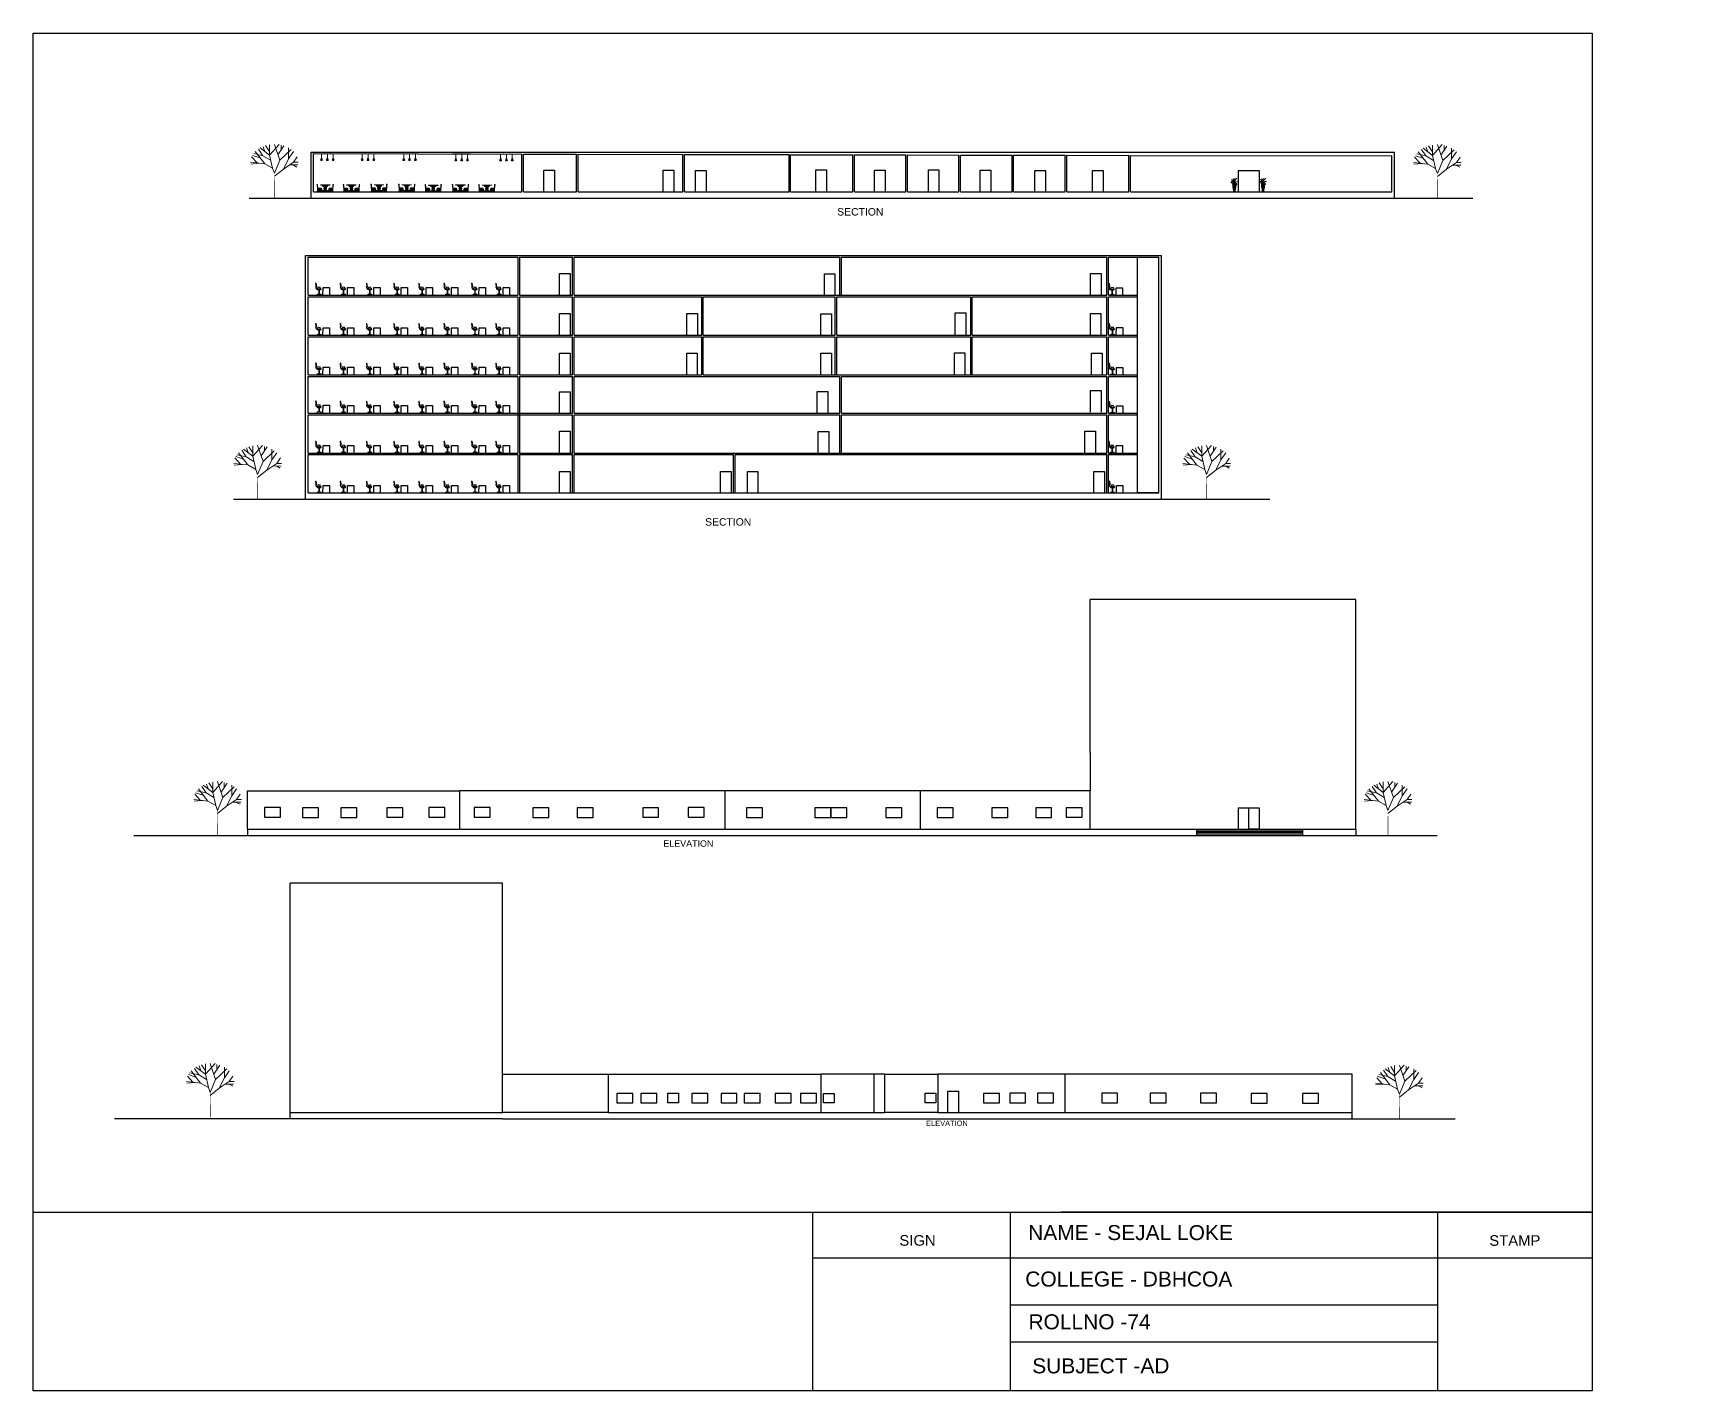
# Model space of a CAD drawing. Header units: millimetres. Extents: x -315744025 to 315695903, y -17416609 to 215511297.
# Drawn here: x 57945 to 213859, y 20687 to 148494 of the extents above; entities that cross this region are included whole.
import ezdxf

# ---------------------------------------------------------------- set-up
doc = ezdxf.new("R2010")
doc.units = ezdxf.units.MM
doc.layers.add('finiture', color=7, linetype='Continuous', lineweight=20)
doc.styles.get("Standard").update_dxf_attribs({"font": 'arial.ttf'})

msp = doc.modelspace()

# ---------------------------------------------------------------- texts
for s, height, p in [('SECTION', 700, (133664, 131325)), ('SECTION', 700, (121223, 102133)), ('NAME - SEJAL LOKE', 1410.9, (151641, 34883)), ('COLLEGE - DBHCOA', 1410.9, (151370, 30511)), ('ROLLNO -74', 1410.9, (151670, 26483)), ('SUBJECT -AD', 1410.9, (152027, 22337))]:
    msp.add_text(s, height=height).set_placement(p)
at = {"attachment_point": 1}
for s, width, heights, insert, char_height in [('SECTION ', 673.96, [0], (115884, 101918), 2.5), ('SECTION', 17260.14, [0], (213843, 83959), 2.5), ('ELEVATION', 22.8, [0], (117294, 72505), 600), ('ELEVATION', 22.8, [0], (142035, 46128), 500), ('SIGN', 213.81, [163], (139517, 35351), 1000), ('STAMP', 147.37, [0], (195064, 35343), 1000)]:
    msp.add_mtext_dynamic_manual_height_columns(s, width=width, gutter_width=12.5, heights=heights, dxfattribs=dict(at, insert=insert, char_height=char_height))

# ---------------------------------------------------------------- blocks, each defined once
blk = doc.blocks.new('02ETRE03')
for p, q in [((-0.8, 9.6), (-2.4, 11.2)), ((-1.87, 11.47), (-1.6, 10.4)), ((-0.8, 10.4), (-1.46, 11.72)), ((-0.8, 9.6), (0.8, 12)), ((-0.8, 9.6), (-0.8, 11.92)), ((0.9, 8.45), (0, 12)), ((0.6, 9.67), (1.6, 11.67)), ((1.13, 11.8), (1.13, 10.88)), ((2.4, 8.8), (2.4, 11.2)), ((-2.9, 7.85), (-3.81, 9.22)), ((-2.45, 8.96), (-3.67, 9.53)), ((-1.93, 9.47), (-3.47, 9.93)), ((-1.62, 7.65), (-3.2, 10.4)), ((-1.93, 9.47), (-2.67, 10.93)), ((-0.64, 8.45), (-1.93, 9.47)), ((-0.3, 6.65), (-0.8, 9.6)), ((0, 5.54), (0.9, 8.45)), ((0.9, 8.45), (2.8, 10.84)), ((1.52, 6.49), (2.4, 8.8)), ((2.4, 8.8), (3.2, 10.4)), ((3.2, 8), (3.81, 9.22)), ((-1.62, 7.65), (-4, 8)), ((-2.53, 7.78), (-3.94, 7.6)), ((-0.3, 6.65), (-1.62, 7.65)), ((0, 5.54), (-0.3, 6.65)), ((0, 4.87), (1.52, 6.49)), ((1.52, 6.49), (3.2, 8)), ((2.64, 7.42), (3.93, 7.4)), ((3.2, 8), (4, 8)), ((3.2, 7.37), (3.8, 6.93))]:
    blk.add_line(p, q)
blk.add_lwpolyline([(0, 0, 0.133, 0.0333, 0), (0, 5.54, 0.0333, 0.0333, 0)], format="xyseb")

# ---------------------------------------------------------------- hatches: boundary and pattern name
at = {"layer": 'finiture', "linetype": 'ByBlock'}
h = msp.add_hatch(color=41, dxfattribs=at)
h.dxf.hatch_style = 1
h.set_gradient(color1=(241, 214, 126), color2=(242, 217, 136), rotation=90, one_color=1, tint=0.74, name='INVCURVED')
h.paths.add_polyline_path([(85062, 136695, -1), (85137, 136695, -0.402801), (85101, 136658, -0.6355809), (85172, 136506), (85030, 136506, -0.6276887), (85099, 136658, -0.4093729)])
at = {"layer": 'finiture'}
h = msp.add_hatch(color=8, dxfattribs=at)
h.dxf.hatch_style = 1
h.set_gradient(color1=(126, 114, 99), color2=(86, 77, 67), rotation=135, one_color=1, tint=0.3, name='HEMISPHERICAL')
h.paths.add_polyline_path([(85101, 136658, 0.402801), (85137, 136695, 1), (85062, 136695, 0.4093729), (85099, 136658, -0.0056416)])
at = {"layer": 'finiture', "linetype": 'ByBlock'}
h = msp.add_hatch(color=201, dxfattribs=at)
h.dxf.hatch_style = 1
h.set_gradient(color1=(214, 126, 241), color2=(217, 136, 242), rotation=90, one_color=1, tint=0.74, name='INVCURVED')
h.paths.add_polyline_path([(85611, 136695, -1), (85686, 136695, -0.402801), (85650, 136658, -0.6355809), (85721, 136506), (85578, 136506, -0.6276887), (85647, 136658, -0.4093729)])
at = {"layer": 'finiture'}
h = msp.add_hatch(color=8, dxfattribs=at)
h.dxf.hatch_style = 1
h.set_gradient(color1=(126, 114, 99), color2=(86, 77, 67), rotation=135, one_color=1, tint=0.3, name='HEMISPHERICAL')
h.paths.add_polyline_path([(85650, 136658, 0.402801), (85686, 136695, 1), (85611, 136695, 0.4093729), (85647, 136658, -0.0056416)])
at = {"layer": 'finiture', "linetype": 'ByBlock'}
h = msp.add_hatch(color=242, dxfattribs=at)
h.dxf.hatch_style = 1
h.set_gradient(color1=(219, 36, 66), color2=(236, 141, 157), rotation=90, one_color=1, tint=0.74, name='INVCURVED')
h.paths.add_polyline_path([(86269, 136506, 0.6355809), (86198, 136658, -0.0139201), (86196, 136658, 0.6276887), (86127, 136506)])
at = {"layer": 'finiture'}
h = msp.add_hatch(color=8, dxfattribs=at)
h.dxf.hatch_style = 1
h.set_gradient(color1=(126, 114, 99), color2=(86, 77, 67), rotation=135, one_color=1, tint=0.3, name='HEMISPHERICAL')
h.paths.add_polyline_path([(86198, 136658, -0.0056416), (86200, 136658, 0.4093729), (86237, 136695, 1), (86162, 136695, 0.402801)])
at = {"layer": 'finiture', "linetype": 'ByBlock'}
h = msp.add_hatch(color=41, dxfattribs=at)
h.dxf.hatch_style = 1
h.set_gradient(color1=(241, 214, 126), color2=(242, 217, 136), rotation=90, one_color=1, tint=0.74, name='INVCURVED')
h.paths.add_polyline_path([(88893, 136685, -1), (88968, 136685, -0.402801), (88932, 136647, -0.6355809), (89003, 136495), (88860, 136495, -0.6276887), (88930, 136647, -0.4093729)])
at = {"layer": 'finiture'}
h = msp.add_hatch(color=8, dxfattribs=at)
h.dxf.hatch_style = 1
h.set_gradient(color1=(126, 114, 99), color2=(86, 77, 67), rotation=135, one_color=1, tint=0.3, name='HEMISPHERICAL')
h.paths.add_polyline_path([(88932, 136647, 0.402801), (88968, 136685, 1), (88893, 136685, 0.4093729), (88930, 136647, -0.0056416)])
at = {"layer": 'finiture', "linetype": 'ByBlock'}
h = msp.add_hatch(color=201, dxfattribs=at)
h.dxf.hatch_style = 1
h.set_gradient(color1=(214, 126, 241), color2=(217, 136, 242), rotation=90, one_color=1, tint=0.74, name='INVCURVED')
h.paths.add_polyline_path([(89441, 136685, -1), (89516, 136685, -0.402801), (89480, 136647, -0.6355809), (89551, 136495), (89409, 136495, -0.6276887), (89478, 136647, -0.4093729)])
at = {"layer": 'finiture'}
h = msp.add_hatch(color=8, dxfattribs=at)
h.dxf.hatch_style = 1
h.set_gradient(color1=(126, 114, 99), color2=(86, 77, 67), rotation=135, one_color=1, tint=0.3, name='HEMISPHERICAL')
h.paths.add_polyline_path([(89480, 136647, 0.402801), (89516, 136685, 1), (89441, 136685, 0.4093729), (89478, 136647, -0.0056416)])
at = {"layer": 'finiture', "linetype": 'ByBlock'}
h = msp.add_hatch(color=242, dxfattribs=at)
h.dxf.hatch_style = 1
h.set_gradient(color1=(219, 36, 66), color2=(236, 141, 157), rotation=90, one_color=1, tint=0.74, name='INVCURVED')
h.paths.add_polyline_path([(90100, 136495, 0.6355809), (90029, 136647, -0.0139201), (90027, 136647, 0.6276887), (89958, 136495)])
at = {"layer": 'finiture'}
h = msp.add_hatch(color=8, dxfattribs=at)
h.dxf.hatch_style = 1
h.set_gradient(color1=(126, 114, 99), color2=(86, 77, 67), rotation=135, one_color=1, tint=0.3, name='HEMISPHERICAL')
h.paths.add_polyline_path([(90029, 136647, -0.0056416), (90031, 136647, 0.4093729), (90068, 136685, 1), (89993, 136685, 0.402801)])
at = {"layer": 'finiture', "linetype": 'ByBlock'}
h = msp.add_hatch(color=41, dxfattribs=at)
h.dxf.hatch_style = 1
h.set_gradient(color1=(241, 214, 126), color2=(242, 217, 136), rotation=90, one_color=1, tint=0.74, name='INVCURVED')
h.paths.add_polyline_path([(92803, 136678, -1), (92878, 136678, -0.402801), (92842, 136641, -0.6355809), (92913, 136489), (92771, 136489, -0.6276887), (92840, 136641, -0.4093729)])
at = {"layer": 'finiture'}
h = msp.add_hatch(color=8, dxfattribs=at)
h.dxf.hatch_style = 1
h.set_gradient(color1=(126, 114, 99), color2=(86, 77, 67), rotation=135, one_color=1, tint=0.3, name='HEMISPHERICAL')
h.paths.add_polyline_path([(92842, 136641, 0.402801), (92878, 136678, 1), (92803, 136678, 0.4093729), (92840, 136641, -0.0056416)])
at = {"layer": 'finiture', "linetype": 'ByBlock'}
h = msp.add_hatch(color=201, dxfattribs=at)
h.dxf.hatch_style = 1
h.set_gradient(color1=(214, 126, 241), color2=(217, 136, 242), rotation=90, one_color=1, tint=0.74, name='INVCURVED')
h.paths.add_polyline_path([(93352, 136678, -1), (93427, 136678, -0.402801), (93391, 136641, -0.6355809), (93462, 136489), (93320, 136489, -0.6276887), (93389, 136641, -0.4093729)])
at = {"layer": 'finiture'}
h = msp.add_hatch(color=8, dxfattribs=at)
h.dxf.hatch_style = 1
h.set_gradient(color1=(126, 114, 99), color2=(86, 77, 67), rotation=135, one_color=1, tint=0.3, name='HEMISPHERICAL')
h.paths.add_polyline_path([(93391, 136641, 0.402801), (93427, 136678, 1), (93352, 136678, 0.4093729), (93389, 136641, -0.0056416)])
at = {"layer": 'finiture', "linetype": 'ByBlock'}
h = msp.add_hatch(color=242, dxfattribs=at)
h.dxf.hatch_style = 1
h.set_gradient(color1=(219, 36, 66), color2=(236, 141, 157), rotation=90, one_color=1, tint=0.74, name='INVCURVED')
h.paths.add_polyline_path([(94011, 136489, 0.6355809), (93939, 136641, -0.0139201), (93937, 136641, 0.6276887), (93868, 136489)])
at = {"layer": 'finiture'}
h = msp.add_hatch(color=8, dxfattribs=at)
h.dxf.hatch_style = 1
h.set_gradient(color1=(126, 114, 99), color2=(86, 77, 67), rotation=135, one_color=1, tint=0.3, name='HEMISPHERICAL')
h.paths.add_polyline_path([(93939, 136641, -0.0056416), (93942, 136641, 0.4093729), (93978, 136678, 1), (93903, 136678, 0.402801)])
at = {"layer": 'finiture', "linetype": 'ByBlock'}
h = msp.add_hatch(color=41, dxfattribs=at)
h.dxf.hatch_style = 1
h.set_gradient(color1=(241, 214, 126), color2=(242, 217, 136), rotation=90, one_color=1, tint=0.74, name='INVCURVED')
h.paths.add_polyline_path([(97716, 136669, -1), (97791, 136669, -0.402801), (97755, 136632, -0.6355809), (97826, 136480), (97684, 136480, -0.6276887), (97753, 136632, -0.4093729)])
at = {"layer": 'finiture'}
h = msp.add_hatch(color=8, dxfattribs=at)
h.dxf.hatch_style = 1
h.set_gradient(color1=(126, 114, 99), color2=(86, 77, 67), rotation=135, one_color=1, tint=0.3, name='HEMISPHERICAL')
h.paths.add_polyline_path([(97755, 136632, 0.402801), (97791, 136669, 1), (97716, 136669, 0.4093729), (97753, 136632, -0.0056416)])
at = {"layer": 'finiture', "linetype": 'ByBlock'}
h = msp.add_hatch(color=201, dxfattribs=at)
h.dxf.hatch_style = 1
h.set_gradient(color1=(214, 126, 241), color2=(217, 136, 242), rotation=90, one_color=1, tint=0.74, name='INVCURVED')
h.paths.add_polyline_path([(98265, 136669, -1), (98340, 136669, -0.402801), (98304, 136632, -0.6355809), (98375, 136480), (98232, 136480, -0.6276887), (98301, 136632, -0.4093729)])
at = {"layer": 'finiture'}
h = msp.add_hatch(color=8, dxfattribs=at)
h.dxf.hatch_style = 1
h.set_gradient(color1=(126, 114, 99), color2=(86, 77, 67), rotation=135, one_color=1, tint=0.3, name='HEMISPHERICAL')
h.paths.add_polyline_path([(98304, 136632, 0.402801), (98340, 136669, 1), (98265, 136669, 0.4093729), (98301, 136632, -0.0056416)])
at = {"layer": 'finiture', "linetype": 'ByBlock'}
h = msp.add_hatch(color=242, dxfattribs=at)
h.dxf.hatch_style = 1
h.set_gradient(color1=(219, 36, 66), color2=(236, 141, 157), rotation=90, one_color=1, tint=0.74, name='INVCURVED')
h.paths.add_polyline_path([(98923, 136480, 0.6355809), (98852, 136632, -0.0139201), (98850, 136632, 0.6276887), (98781, 136480)])
at = {"layer": 'finiture'}
h = msp.add_hatch(color=8, dxfattribs=at)
h.dxf.hatch_style = 1
h.set_gradient(color1=(126, 114, 99), color2=(86, 77, 67), rotation=135, one_color=1, tint=0.3, name='HEMISPHERICAL')
h.paths.add_polyline_path([(98852, 136632, -0.0056416), (98854, 136632, 0.4093729), (98891, 136669, 1), (98816, 136669, 0.402801)])
at = {"layer": 'finiture', "linetype": 'ByBlock'}
h = msp.add_hatch(color=41, dxfattribs=at)
h.dxf.hatch_style = 1
h.set_gradient(color1=(241, 214, 126), color2=(242, 217, 136), rotation=90, one_color=1, tint=0.74, name='INVCURVED')
h.paths.add_polyline_path([(101930, 136654, -1), (102005, 136654, -0.402801), (101969, 136617, -0.6355809), (102040, 136465), (101898, 136465, -0.6276887), (101967, 136616, -0.4093729)])
at = {"layer": 'finiture'}
h = msp.add_hatch(color=8, dxfattribs=at)
h.dxf.hatch_style = 1
h.set_gradient(color1=(126, 114, 99), color2=(86, 77, 67), rotation=135, one_color=1, tint=0.3, name='HEMISPHERICAL')
h.paths.add_polyline_path([(101969, 136617, 0.402801), (102005, 136654, 1), (101930, 136654, 0.4093729), (101967, 136616, -0.0056416)])
at = {"layer": 'finiture', "linetype": 'ByBlock'}
h = msp.add_hatch(color=201, dxfattribs=at)
h.dxf.hatch_style = 1
h.set_gradient(color1=(214, 126, 241), color2=(217, 136, 242), rotation=90, one_color=1, tint=0.74, name='INVCURVED')
h.paths.add_polyline_path([(102478, 136654, -1), (102553, 136654, -0.402801), (102517, 136617, -0.6355809), (102588, 136465), (102446, 136465, -0.6276887), (102515, 136616, -0.4093729)])
at = {"layer": 'finiture'}
h = msp.add_hatch(color=8, dxfattribs=at)
h.dxf.hatch_style = 1
h.set_gradient(color1=(126, 114, 99), color2=(86, 77, 67), rotation=135, one_color=1, tint=0.3, name='HEMISPHERICAL')
h.paths.add_polyline_path([(102517, 136617, 0.402801), (102553, 136654, 1), (102478, 136654, 0.4093729), (102515, 136616, -0.0056416)])
at = {"layer": 'finiture', "linetype": 'ByBlock'}
h = msp.add_hatch(color=242, dxfattribs=at)
h.dxf.hatch_style = 1
h.set_gradient(color1=(219, 36, 66), color2=(236, 141, 157), rotation=90, one_color=1, tint=0.74, name='INVCURVED')
h.paths.add_polyline_path([(103137, 136465, 0.6355809), (103066, 136617, -0.0139201), (103064, 136616, 0.6276887), (102995, 136465)])
at = {"layer": 'finiture'}
h = msp.add_hatch(color=8, dxfattribs=at)
h.dxf.hatch_style = 1
h.set_gradient(color1=(126, 114, 99), color2=(86, 77, 67), rotation=135, one_color=1, tint=0.3, name='HEMISPHERICAL')
h.paths.add_polyline_path([(103066, 136617, -0.0056416), (103068, 136616, 0.4093729), (103105, 136654, 1), (103030, 136654, 0.402801)])
for points in [[(170915, 134208, 0.2435847), (170925, 134204, 0.0171763), (170927, 134204, -0.6037278), (170929, 134233, -0.1210153), (170931, 134240, 0.4802895)], [(170925, 134095, 0.7275268), (170924, 134087, 0.1876261), (171192, 134087, 0.7275268), (171191, 134095, -0.1864096)], [(170924, 134095, -0.7745864), (170925, 134103, 0.185583), (171191, 134103, -0.7745864), (171191, 134095, 0.0086581), (171191, 134095, -0.1864096), (170925, 134095, 0.0086581)], [(170926, 134111, -0.7709434), (170926, 134119, 0.1834998), (171189, 134119, -0.7709434), (171190, 134111, 0.0095282), (171190, 134111, -0.1846124), (170926, 134111, 0.0095282)], [(170928, 134134, 0.784723), (170927, 134126, 0.1823437), (171189, 134126, 0.784723), (171188, 134134, -0.1808554)], [(171188, 134134, 0.0000581), (171188, 134134, 0.8041951), (171187, 134142, -0.1793269), (170929, 134142, 0.8041951), (170928, 134134, 0.0000581), (170928, 134134, 0.1808554)], [(171185, 134149, 0.0000321), (171185, 134149, 0.7977356), (171184, 134157, -0.1758647), (170932, 134157, 0.8186192), (170931, 134149, 0.0126596), (170930, 134149, 0.1776629)], [(170951, 134239, -0.0153501), (170951, 134239, -0.7807402), (170953, 134247, 1.113335), (170940, 134218, 0.0839888), (170941, 134225, -1.149341)], [(170933, 134165, -0.7609413), (170934, 134172, 0.1718706), (171181, 134172, -0.7609413), (171183, 134165, 0.0120948), (171183, 134165, -0.1739336), (170933, 134165, 0.0120948)], [(171180, 134180, 0.7156465), (171178, 134187, -0.0042311), (171178, 134187, 0.0021081), (171178, 134187, 0.0000078), (171178, 134187, -0.1673528), (170937, 134187, 0.0000078), (170937, 134187, -0.002123), (170937, 134187, 0.7156465), (170936, 134180, 0.169723)], [(171177, 134195, 0.0678231), (171178, 134195, -0.0616306), (171171, 134201, -0.1566092), (170945, 134201, -0.0616306), (170938, 134195, 0.0678231), (170939, 134195, 0.1648996)], [(171165, 134239, 0.7807402), (171162, 134247, -0.1441278), (170953, 134247, 0.7807402), (170951, 134239, 0.1474814)], [(171166, 134207, -0.0555043), (171163, 134215, -0.1453586), (170953, 134215, -0.0555043), (170949, 134207, 0.1497167)], [(171162, 134222, -0.0585935), (171162, 134230, -0.1439651), (170953, 134230, -0.0585935), (170954, 134222, 0.1433774)], [(171165, 134239, -0.0153501), (171165, 134239, -1.149341), (171175, 134225, 0.0839888), (171176, 134218, 1.113335), (171162, 134247, -0.7807402)], [(171189, 134204, 0.0171763), (171191, 134204, 0.2435847), (171201, 134208, 0.4802895), (171185, 134240, -0.1210153), (171187, 134233, -0.6037278)], [(173618, 134215, 0.2435847), (173628, 134210, 0.0171763), (173630, 134211, -0.6037278), (173632, 134239, -0.1210153), (173634, 134246, 0.4802895)], [(173627, 134102, 0.7275268), (173627, 134094, 0.1876261), (173895, 134094, 0.7275268), (173894, 134102, -0.1864096)], [(173895, 134086, -0.187623), (173627, 134086, 0.7580791), (173626, 134078, 0.0001342), (173626, 134078, 0.1880055), (173895, 134078), (173895, 134078), (173895, 134078, 0.7578669)], [(173627, 134102, -0.7745864), (173628, 134109, 0.185583), (173894, 134109, -0.7745864), (173894, 134102, 0.0086581), (173894, 134102, -0.1864096), (173627, 134102, 0.0086581)], [(173629, 134117, -0.7709434), (173629, 134125, 0.1834998), (173892, 134125, -0.7709434), (173893, 134117, 0.0095282), (173893, 134117, -0.1846124), (173629, 134117, 0.0095282)], [(173631, 134141, 0.784723), (173630, 134133, 0.1823437), (173892, 134133, 0.784723), (173891, 134141, -0.1808554)], [(173891, 134141, 0.0000581), (173890, 134141, 0.8041951), (173889, 134148, -0.1793269), (173632, 134148, 0.8041951), (173631, 134141, 0.0000581), (173631, 134141, 0.1808554)], [(173888, 134156, 0.0000321), (173888, 134156, 0.7977356), (173887, 134163, -0.1758647), (173635, 134163, 0.8186192), (173634, 134156, 0.0126596), (173633, 134156, 0.1776629)], [(173654, 134246, -0.0153501), (173654, 134246, -0.7807402), (173656, 134253, 1.113335), (173643, 134224, 0.0839888), (173644, 134232, -1.149341)], [(173636, 134171, -0.7609413), (173637, 134179, 0.1718706), (173884, 134179, -0.7609413), (173886, 134171, 0.0120948), (173886, 134171, -0.1739336), (173636, 134171, 0.0120948)], [(173883, 134186, 0.7156465), (173881, 134194, -0.0042311), (173881, 134194, 0.0021081), (173881, 134194, 0.0000078), (173881, 134194, -0.1673528), (173640, 134194, 0.0000078), (173640, 134194, -0.002123), (173640, 134194, 0.7156465), (173639, 134186, 0.169723)], [(173880, 134201, 0.0678231), (173881, 134202, -0.0616306), (173874, 134207, -0.1566092), (173648, 134207, -0.0616306), (173641, 134202, 0.0678231), (173642, 134201, 0.1648996)], [(173868, 134246, 0.7807402), (173865, 134253, -0.1441278), (173656, 134253, 0.7807402), (173654, 134246, 0.1474814)], [(173869, 134214, -0.0555043), (173866, 134221, -0.1453586), (173655, 134221, -0.0555043), (173652, 134214, 0.1497167)], [(173865, 134229, -0.0585935), (173865, 134237, -0.1439651), (173656, 134237, -0.0585935), (173657, 134229, 0.1433774)], [(173868, 134246, -0.0153501), (173868, 134246, -1.149341), (173878, 134232, 0.0839888), (173879, 134224, 1.113335), (173865, 134253, -0.7807402)], [(173892, 134211, 0.0171763), (173893, 134210, 0.2435847), (173904, 134215, 0.4802895), (173888, 134246, -0.1210153), (173890, 134239, -0.6037278)], [(171193, 134055, 0.7504042), (171192, 134063, -0.1882357), (170923, 134063, 0.7504042), (170923, 134055, 0.1883112)], [(171192, 134047, 0.7466429), (171193, 134055, -0.1883112), (170923, 134055, 0.7466429), (170923, 134047, 0.1882297)], [(171192, 134079, -0.187623), (170924, 134079, 0.7580791), (170923, 134071, 0.0001342), (170923, 134071, 0.1880055), (171192, 134071), (171192, 134071), (171192, 134071, 0.7578669)], [(171192, 134031, 0.7387095), (171192, 134039, -0.1879888), (170923, 134039, 0.7387095), (170924, 134031, 0.187586)], [(170924, 134023, 0.7302841), (170925, 134015, 0.1862846), (171191, 134015, 0.7302841), (171192, 134023, -0.1870188)], [(171191, 134006, 0.7259087), (171191, 134015, -0.1862846), (170925, 134015, 0.7259087), (170925, 134006, 0.185381)], [(171189, 133990, 0.716878), (171190, 133998, -0.1843052), (170926, 133998, 0.716878), (170927, 133990, 0.1830548)], [(171188, 133981, 0.730672), (171189, 133990, -0.1830548), (170927, 133990, 0.730672), (170928, 133981, 0.1812452)], [(170932, 133964, -0.000019), (170932, 133964, 0.1758526), (171184, 133964, -0.0011758), (171184, 133964, 0.6688045), (171186, 133972, -0.1785451), (170930, 133972, 0.6771006)], [(170936, 133937, 0.1648953), (171179, 133937, 0.5881277), (171181, 133946, -0.0001011), (171180, 133946, 0.6823884), (171182, 133955, -0.0112402), (171182, 133955, -0.173045), (170934, 133955, -0.0112402), (170933, 133955, 0.6823884), (170935, 133946, -0.0001011), (170935, 133946, 0.5881277)], [(171175, 133918, 0.6417464), (171177, 133928, -0.158057), (170939, 133928, 0.6417464), (170940, 133918, 0.1522413)], [(171173, 133900, 0.6144894), (171174, 133909, -0.1467426), (170942, 133909, 0.6144894), (170943, 133900, 0.1421988)], [(171171, 133891, 0.6323232), (171172, 133900, -0.1414622), (170944, 133900, 0.6323232), (170945, 133891, 0.1371574)], [(173895, 134062, 0.7504042), (173895, 134070, -0.1882357), (173626, 134070, 0.7504042), (173626, 134062, 0.1883112)], [(173895, 134054, 0.7466429), (173895, 134062, -0.1883112), (173626, 134062, 0.7466429), (173626, 134054, 0.1882297)], [(173895, 134037, 0.7387095), (173895, 134046, -0.1879888), (173626, 134046, 0.7387095), (173627, 134037, 0.187586)], [(173627, 134029, 0.7302841), (173628, 134021, 0.1862846), (173894, 134021, 0.7302841), (173895, 134029, -0.1870188)], [(173894, 134013, 0.7259087), (173894, 134021, -0.1862846), (173628, 134021, 0.7259087), (173628, 134013, 0.185381)], [(173892, 133996, 0.716878), (173893, 134004, -0.1843052), (173629, 134004, 0.716878), (173630, 133996, 0.1830548)], [(173891, 133988, 0.730672), (173892, 133996, -0.1830548), (173630, 133996, 0.730672), (173631, 133988, 0.1812452)], [(173635, 133970, -0.000019), (173635, 133970, 0.1758526), (173887, 133970, -0.0011758), (173887, 133970, 0.6688045), (173889, 133979, -0.1785451), (173633, 133979, 0.6771006)], [(173639, 133944, 0.1648953), (173882, 133944, 0.5881277), (173884, 133953, -0.0001011), (173883, 133953, 0.6823884), (173885, 133961, -0.0112402), (173885, 133961, -0.173045), (173636, 133961, -0.0112402), (173636, 133961, 0.6823884), (173638, 133953, -0.0001011), (173638, 133953, 0.5881277)], [(173878, 133925, 0.6417464), (173880, 133934, -0.158057), (173642, 133934, 0.6417464), (173643, 133925, 0.1522413)], [(173876, 133907, 0.6144894), (173877, 133916, -0.1467426), (173645, 133916, 0.6144894), (173646, 133907, 0.1421988)], [(173874, 133898, 0.6323232), (173875, 133907, -0.1414622), (173647, 133907, 0.6323232), (173648, 133898, 0.1371574)]]:
    msp.add_hatch(color=256, dxfattribs=at).paths.add_polyline_path(points)

# ---------------------------------------------------------------- linework, layer by layer
for p, q in [((84124, 137149), (84124, 137299)), ((84124, 137299), (186124, 137299)), ((186124, 132949), (186124, 137299)), ((84124, 132949), (84124, 137149)), ((84354, 137149), (103974, 137107)), ((84354, 133549), (84354, 137149)), ((103974, 133549), (103974, 137107)), ((104124, 133549), (104124, 137107)), ((104124, 137107), (109124, 137096)), ((109124, 133549), (109124, 137096)), ((109274, 133549), (109274, 137096)), ((109274, 137096), (119124, 137075)), ((119124, 133549), (119124, 137075)), ((119274, 133549), (119274, 137075)), ((119274, 137075), (129124, 137054)), ((129124, 133549), (129124, 137054)), ((129274, 133549), (129274, 137053)), ((129274, 137053), (135124, 137041)), ((135124, 133549), (135124, 137041)), ((135274, 133549), (135274, 137041)), ((135274, 137041), (140124, 137030)), ((140124, 133549), (140124, 137030)), ((140274, 133549), (140274, 137030)), ((140274, 137030), (145124, 137020)), ((145124, 133549), (145124, 137020)), ((145274, 133549), (145274, 137020)), ((145274, 137020), (150124, 137009)), ((150124, 133549), (150124, 137009)), ((150274, 133549), (150274, 137009)), ((150274, 137009), (155124, 136999)), ((155124, 133549), (155124, 136999)), ((155274, 133549), (155274, 136998)), ((155274, 136998), (161124, 136986)), ((161124, 133549), (161124, 136986)), ((161274, 133549), (161274, 136986)), ((161274, 136986), (185894, 136933)), ((185894, 133549), (185894, 136933)), ((106041, 133559), (106041, 135583)), ((106041, 135583), (107041, 135583)), ((107041, 135583), (107041, 133559)), ((117287, 133559), (117287, 135583)), ((117287, 135583), (118287, 135583)), ((118287, 135583), (118287, 133559)), ((120319, 133541), (120319, 135565)), ((120319, 135565), (121319, 135565)), ((121319, 135565), (121319, 133541)), ((131659, 133587), (131659, 135611)), ((131659, 135611), (132659, 135611)), ((132659, 135611), (132659, 133587)), ((137167, 133572), (137167, 135596)), ((137167, 135596), (138167, 135596)), ((138167, 135596), (138167, 133572)), ((142244, 133591), (142244, 135615)), ((142244, 135615), (143244, 135615)), ((143244, 135615), (143244, 133591)), ((147127, 133559), (147127, 135583)), ((147127, 135583), (148127, 135583)), ((148127, 135583), (148127, 133559)), ((152284, 133544), (152284, 135568)), ((152284, 135568), (153284, 135568)), ((153284, 135568), (153284, 133544)), ((157705, 133548), (157705, 135572)), ((157705, 135572), (158705, 135572)), ((158705, 135572), (158705, 133548)), ((171407, 135573), (171407, 133549)), ((171407, 135573), (173407, 135573)), ((173407, 135573), (173407, 133549)), ((78300, 132949), (193509, 132949)), ((84354, 133549), (103974, 133549)), ((84354, 133549), (103974, 133549)), ((104124, 133549), (109124, 133549)), ((104124, 133549), (109124, 133549)), ((109274, 133549), (119124, 133549)), ((109274, 133549), (119124, 133549)), ((119274, 133549), (129124, 133549)), ((119274, 133549), (129124, 133549)), ((129274, 133549), (135124, 133549)), ((129274, 133549), (135124, 133549)), ((135274, 133549), (140124, 133549)), ((140274, 133549), (145124, 133549)), ((145274, 133549), (150124, 133549)), ((150274, 133549), (155124, 133549)), ((155274, 133549), (161124, 133549)), ((155274, 133549), (161124, 133549)), ((161274, 133549), (185894, 133549)), ((161274, 133549), (171618, 133549)), ((83601, 127418), (83601, 127568)), ((83601, 127568), (164201, 127568)), ((83601, 123818), (83601, 127418)), ((83831, 127418), (103601, 127418)), ((83831, 123818), (83831, 127418)), ((103601, 127418), (103601, 123818)), ((103751, 127418), (103751, 123818)), ((103751, 127418), (108751, 127418)), ((108751, 123818), (108751, 127418)), ((108901, 123818), (108901, 127418)), ((108901, 127418), (133901, 127418)), ((133901, 123818), (133901, 127418)), ((134051, 123818), (134051, 127418)), ((134051, 127418), (159051, 127418)), ((159051, 123818), (159051, 127418)), ((159201, 123818), (159201, 127418)), ((159201, 127418), (163951, 127418)), ((161951, 105218), (161951, 127418)), ((163951, 105218), (163951, 127418)), ((164201, 104618), (164201, 127568)), ((107506, 123829), (107506, 125852)), ((107506, 125852), (108506, 125852)), ((108506, 125852), (108506, 123829)), ((132451, 123823), (132451, 125847)), ((132451, 125847), (133451, 125847)), ((133451, 125847), (133451, 123823)), ((157517, 123828), (157517, 125852)), ((157517, 125852), (158517, 125852)), ((158517, 125852), (158517, 123828)), ((83601, 123668), (83601, 123818)), ((83601, 120068), (83601, 123668)), ((83831, 123818), (103601, 123818)), ((83831, 123668), (103601, 123668)), ((83831, 120068), (83831, 123668)), ((85238, 123843), (85248, 124552)), ((85248, 124552), (85844, 124552)), ((85844, 124552), (85844, 123843)), ((87547, 123845), (87557, 124553)), ((87557, 124553), (88153, 124553)), ((88153, 124553), (88153, 123845)), ((90017, 123845), (90027, 124553)), ((90027, 124553), (90623, 124553)), ((90623, 124553), (90623, 123845)), ((92598, 123845), (92608, 124553)), ((92608, 124553), (93204, 124553)), ((93204, 124553), (93204, 123845)), ((94948, 123845), (94957, 124553)), ((94957, 124553), (95553, 124553)), ((95553, 124553), (95553, 123845)), ((97326, 123845), (97336, 124553)), ((97336, 124553), (97932, 124553)), ((97932, 124553), (97932, 123845)), ((99925, 123845), (99935, 124553)), ((99935, 124553), (100531, 124553)), ((100531, 124553), (100531, 123845)), ((102201, 123845), (102211, 124553)), ((102211, 124553), (102807, 124553)), ((102807, 124553), (102807, 123845)), ((103601, 123668), (103601, 120068)), ((103751, 123818), (108751, 123818)), ((103751, 123668), (103751, 120068)), ((103751, 123668), (108751, 123668)), ((108751, 120068), (108751, 123668)), ((108901, 123818), (159051, 123818)), ((108901, 120068), (108901, 123668)), ((108901, 123668), (120901, 123668)), ((120901, 120068), (120901, 123668)), ((121051, 123668), (133465, 123668)), ((121051, 120068), (121051, 123668)), ((133465, 120068), (133465, 123668)), ((133615, 120068), (133615, 123668)), ((133615, 123668), (146229, 123668)), ((146229, 120068), (146229, 123668)), ((146379, 123668), (159051, 123668)), ((146379, 120068), (146379, 123668)), ((159051, 120068), (159051, 123668)), ((159201, 123818), (161951, 123818)), ((159201, 123668), (161951, 123668)), ((159201, 120068), (159201, 123668)), ((159933, 123812), (159943, 124520)), ((159943, 124520), (160539, 124520)), ((160539, 124520), (160539, 123812)), ((107506, 120086), (107506, 122110)), ((107506, 122110), (108506, 122110)), ((108506, 122110), (108506, 120086)), ((119503, 120065), (119503, 122089)), ((119503, 122089), (120503, 122089)), ((120503, 122089), (120503, 120065)), ((132114, 120057), (132114, 122081)), ((132114, 122081), (133114, 122081)), ((133114, 122081), (133114, 120057)), ((144760, 120132), (144760, 122156)), ((144760, 122156), (145760, 122156)), ((145760, 122156), (145760, 120132)), ((157500, 120088), (157500, 122112)), ((157500, 122112), (158500, 122112)), ((158500, 122112), (158500, 120088)), ((83601, 119918), (83601, 120068)), ((83831, 120068), (103601, 120068)), ((85238, 120050), (85248, 120758)), ((85248, 120758), (85844, 120758)), ((85844, 120758), (85844, 120050)), ((87547, 120060), (87557, 120768)), ((87557, 120768), (88153, 120768)), ((88153, 120768), (88153, 120060)), ((90017, 120060), (90027, 120768)), ((90027, 120768), (90623, 120768)), ((90623, 120768), (90623, 120060)), ((92598, 120060), (92608, 120768)), ((92608, 120768), (93204, 120768)), ((93204, 120768), (93204, 120060)), ((94948, 120060), (94957, 120768)), ((94957, 120768), (95553, 120768)), ((95553, 120768), (95553, 120060)), ((97326, 120060), (97336, 120768)), ((97336, 120768), (97932, 120768)), ((97932, 120768), (97932, 120060)), ((99925, 120060), (99935, 120768)), ((99935, 120768), (100531, 120768)), ((100531, 120768), (100531, 120060)), ((102201, 120060), (102211, 120768)), ((102211, 120768), (102807, 120768)), ((102807, 120768), (102807, 120060)), ((103751, 120068), (108751, 120068)), ((108901, 120068), (120901, 120068)), ((121051, 120068), (133465, 120068)), ((133615, 120068), (146229, 120068)), ((146379, 120068), (159051, 120068)), ((159201, 120068), (161951, 120068)), ((159941, 120064), (159951, 120772)), ((159951, 120772), (160547, 120772)), ((160547, 120772), (160547, 120064)), ((83601, 116318), (83601, 119918)), ((83831, 119918), (103601, 119918)), ((83831, 116318), (83831, 119918)), ((103601, 119918), (103601, 116318)), ((103751, 119918), (103751, 116318)), ((103751, 119918), (108751, 119918)), ((108751, 116318), (108751, 119918)), ((108901, 116318), (108901, 119918)), ((108901, 119918), (120901, 119918)), ((120901, 116318), (120901, 119918)), ((121051, 116318), (121051, 119918)), ((121051, 119918), (133465, 119918)), ((133465, 116318), (133465, 119918)), ((133615, 116318), (133615, 119918)), ((133615, 119918), (146229, 119918)), ((146229, 116318), (146229, 119918)), ((146379, 116318), (146379, 119918)), ((146379, 119918), (159051, 119918)), ((159051, 116318), (159051, 119918)), ((159201, 119918), (161951, 119918)), ((159201, 116318), (159201, 119918)), ((85238, 116343), (85248, 117051)), ((85248, 117051), (85844, 117051)), ((85844, 117051), (85844, 116343)), ((87547, 116332), (87557, 117040)), ((87557, 117040), (88153, 117040)), ((88153, 117040), (88153, 116332)), ((90017, 116332), (90027, 117040)), ((90027, 117040), (90623, 117040)), ((90623, 117040), (90623, 116332)), ((92598, 116332), (92608, 117040)), ((92608, 117040), (93204, 117040)), ((93204, 117040), (93204, 116332)), ((94948, 116332), (94957, 117040)), ((94957, 117040), (95553, 117040)), ((95553, 117040), (95553, 116332)), ((97326, 116332), (97336, 117040)), ((97336, 117040), (97932, 117040)), ((97932, 117040), (97932, 116332)), ((99925, 116332), (99935, 117040)), ((99935, 117040), (100531, 117040)), ((100531, 117040), (100531, 116332)), ((102201, 116332), (102211, 117040)), ((102211, 117040), (102807, 117040)), ((102807, 117040), (102807, 116332)), ((107506, 116338), (107506, 118362)), ((107506, 118362), (108506, 118362)), ((108506, 118362), (108506, 116338)), ((119489, 116346), (119489, 118370)), ((119489, 118370), (120489, 118370)), ((120489, 118370), (120489, 116346)), ((132114, 116334), (132114, 118358)), ((132114, 118358), (133114, 118358)), ((133114, 118358), (133114, 116334)), ((144693, 116366), (144693, 118390)), ((144693, 118390), (145693, 118390)), ((145693, 118390), (145693, 116366)), ((157615, 116332), (157615, 118356)), ((157615, 118356), (158615, 118356)), ((158615, 118356), (158615, 116332)), ((159945, 116311), (159955, 117020)), ((159955, 117020), (160551, 117020)), ((160551, 117020), (160551, 116311)), ((83601, 116168), (83601, 116318)), ((83601, 112568), (83601, 116168)), ((83831, 116318), (103601, 116318)), ((83831, 116168), (103601, 116168)), ((83831, 112718), (83831, 116168)), ((103601, 116168), (103601, 108968)), ((103751, 116318), (108751, 116318)), ((103751, 116168), (103751, 108968)), ((103751, 116168), (108751, 116168)), ((108751, 112718), (108751, 116168)), ((108901, 116318), (120901, 116318)), ((108901, 116318), (120901, 116318)), ((108901, 116168), (133901, 116168)), ((108901, 112718), (108901, 116168)), ((121051, 116318), (132901, 116318)), ((121051, 116318), (159051, 116318)), ((132901, 116318), (145401, 116318)), ((133901, 112718), (133901, 116168)), ((134051, 112718), (134051, 116168)), ((134051, 116168), (159051, 116168)), ((159051, 112718), (159051, 116168)), ((159201, 116318), (161951, 116318)), ((159201, 116168), (161951, 116168)), ((159201, 112718), (159201, 116168)), ((107506, 112717), (107506, 114741)), ((107506, 114741), (108506, 114741)), ((108506, 114741), (108506, 112717)), ((131771, 112735), (131771, 114759)), ((131771, 114759), (132771, 114759)), ((132771, 114759), (132771, 112735)), ((157524, 112825), (157524, 114849)), ((157524, 114849), (158524, 114849)), ((158524, 114849), (158524, 112825)), ((83601, 108968), (83601, 112568)), ((83831, 112718), (108751, 112718)), ((83831, 112568), (108751, 112568)), ((83831, 108968), (83831, 112568)), ((85238, 112762), (85248, 113470)), ((85248, 113470), (85844, 113470)), ((85844, 113470), (85844, 112762)), ((87547, 112746), (87557, 113455)), ((87557, 113455), (88153, 113455)), ((88153, 113455), (88153, 112746)), ((90017, 112746), (90027, 113455)), ((90027, 113455), (90623, 113455)), ((90623, 113455), (90623, 112746)), ((92598, 112746), (92608, 113455)), ((92608, 113455), (93204, 113455)), ((93204, 113455), (93204, 112746)), ((94948, 112746), (94957, 113455)), ((94957, 113455), (95553, 113455)), ((95553, 113455), (95553, 112746)), ((97326, 112746), (97336, 113455)), ((97336, 113455), (97932, 113455)), ((97932, 113455), (97932, 112746)), ((99925, 112746), (99935, 113455)), ((99935, 113455), (100531, 113455)), ((100531, 113455), (100531, 112746)), ((102201, 112746), (102211, 113455)), ((102211, 113455), (102807, 113455)), ((102807, 113455), (102807, 112746)), ((108751, 108968), (108751, 112568)), ((108901, 112718), (133901, 112718)), ((108901, 108968), (108901, 112568)), ((108901, 112568), (133901, 112568)), ((133901, 108968), (133901, 112568)), ((134051, 112718), (159051, 112718)), ((134051, 108968), (134051, 112568)), ((134051, 112568), (159051, 112568)), ((159051, 108968), (159051, 112568)), ((159201, 112718), (161951, 112718)), ((159201, 112568), (161951, 112568)), ((159201, 108968), (159201, 112568)), ((159950, 112711), (159960, 113419)), ((159960, 113419), (160556, 113419)), ((160556, 113419), (160556, 112711)), ((107506, 108998), (107506, 111022)), ((107506, 111022), (108506, 111022)), ((108506, 111022), (108506, 108998)), ((131867, 108973), (131867, 110997)), ((131867, 110997), (132867, 110997)), ((132867, 110997), (132867, 108973)), ((156968, 108990), (156968, 111014)), ((156968, 111014), (157968, 111014)), ((157968, 111014), (157968, 108990)), ((85238, 108963), (85248, 109671)), ((85248, 109671), (85844, 109671)), ((85844, 109671), (85844, 108963)), ((87547, 108975), (87557, 109683)), ((87557, 109683), (88153, 109683)), ((88153, 109683), (88153, 108975)), ((90017, 108975), (90027, 109683)), ((90027, 109683), (90623, 109683)), ((90623, 109683), (90623, 108975)), ((92598, 108975), (92608, 109683)), ((92608, 109683), (93204, 109683)), ((93204, 109683), (93204, 108975)), ((94948, 108975), (94957, 109683)), ((94957, 109683), (95553, 109683)), ((95553, 109683), (95553, 108975)), ((97326, 108975), (97336, 109683)), ((97336, 109683), (97932, 109683)), ((97932, 109683), (97932, 108975)), ((99925, 108975), (99935, 109683)), ((99935, 109683), (100531, 109683)), ((100531, 109683), (100531, 108975)), ((102201, 108975), (102211, 109683)), ((102211, 109683), (102807, 109683)), ((102807, 109683), (102807, 108975)), ((159923, 108967), (159933, 109675)), ((159933, 109675), (160529, 109675)), ((160529, 109675), (160529, 108967)), ((83601, 105218), (83601, 108968)), ((83831, 108968), (103601, 108968)), ((83831, 108818), (103601, 108818)), ((83831, 105218), (83831, 108818)), ((103601, 108818), (103601, 105218)), ((103751, 108968), (108751, 108968)), ((103751, 108818), (108751, 108818)), ((103751, 108818), (103751, 105218)), ((108751, 105218), (108751, 108818)), ((108901, 108968), (133901, 108968)), ((108901, 108968), (159051, 108968)), ((108901, 105218), (108901, 108818)), ((108901, 108818), (123901, 108818)), ((123901, 105218), (123901, 108818)), ((124051, 105218), (124051, 108818)), ((124051, 108818), (159051, 108818)), ((159051, 105218), (159051, 108818)), ((159201, 108968), (161951, 108968)), ((159201, 105218), (159201, 108818)), ((159201, 108818), (161951, 108818)), ((107506, 105218), (107506, 107242)), ((107506, 107242), (108506, 107242)), ((108506, 107242), (108506, 105218)), ((122681, 105212), (122681, 107236)), ((122681, 107236), (123681, 107236)), ((123681, 107236), (123681, 105212)), ((125202, 105220), (125202, 107244)), ((125202, 107244), (126202, 107244)), ((126202, 107244), (126202, 105220)), ((157829, 105217), (157829, 107241)), ((157829, 107241), (158829, 107241)), ((158829, 107241), (158829, 105217)), ((76807, 104618), (174406, 104618)), ((83601, 104618), (83601, 105218)), ((83831, 105218), (163951, 105218)), ((85238, 105218), (85248, 105926)), ((85248, 105926), (85844, 105926)), ((85844, 105926), (85844, 105218)), ((87547, 105218), (87557, 105926)), ((87557, 105926), (88153, 105926)), ((88153, 105926), (88153, 105218)), ((90017, 105218), (90027, 105926)), ((90027, 105926), (90623, 105926)), ((90623, 105926), (90623, 105218)), ((92598, 105218), (92608, 105926)), ((92608, 105926), (93204, 105926)), ((93204, 105926), (93204, 105218)), ((94948, 105218), (94957, 105926)), ((94957, 105926), (95553, 105926)), ((95553, 105926), (95553, 105218)), ((97326, 105218), (97336, 105926)), ((97336, 105926), (97932, 105926)), ((97932, 105926), (97932, 105218)), ((99925, 105218), (99935, 105926)), ((99935, 105926), (100531, 105926)), ((100531, 105926), (100531, 105218)), ((102201, 105218), (102211, 105926)), ((102211, 105926), (102807, 105926)), ((102807, 105926), (102807, 105218)), ((103751, 105218), (108751, 105218)), ((108901, 105218), (123901, 105218)), ((124051, 105218), (159051, 105218)), ((159201, 105218), (163951, 105218)), ((159961, 105218), (159971, 105926)), ((159971, 105926), (160567, 105926)), ((160567, 105926), (160567, 105218)), ((163951, 105218), (161951, 105218)), ((157492, 80769), (157492, 95169)), ((182492, 95169), (157492, 95169)), ((182492, 91569), (182492, 95169)), ((182492, 87969), (182492, 91569)), ((182492, 84369), (182492, 87969)), ((182492, 80769), (182492, 84369)), ((157492, 80769), (157492, 77169)), ((182492, 77169), (182492, 80769)), ((78122, 73569), (78122, 77169)), ((78122, 77169), (98122, 77169)), ((98122, 73569), (98122, 77169)), ((123122, 77169), (98122, 77169)), ((123122, 73569), (123122, 77169)), ((141492, 77169), (123122, 77169)), ((141492, 73569), (141492, 77169)), ((157492, 77169), (141492, 77169)), ((157492, 73569), (157492, 77169)), ((182492, 73569), (182492, 77169)), ((78122, 73569), (78122, 75569)), ((79740, 75600), (79740, 74700)), ((81240, 75600), (79740, 75600)), ((81240, 74700), (81240, 75600)), ((83314, 75564), (83314, 74664)), ((84814, 75564), (83314, 75564)), ((84814, 74664), (84814, 75564)), ((86924, 75570), (86924, 74670)), ((88424, 75570), (86924, 75570)), ((88424, 74670), (88424, 75570)), ((91250, 75578), (91250, 74678)), ((92750, 75578), (91250, 75578)), ((92750, 74678), (92750, 75578)), ((95217, 75591), (95217, 74691)), ((96717, 75591), (95217, 75591)), ((96717, 74691), (96717, 75591)), ((99468, 75594), (99468, 74694)), ((100968, 75594), (99468, 75594)), ((100968, 74694), (100968, 75594)), ((104995, 75575), (104995, 74675)), ((106495, 75575), (104995, 75575)), ((106495, 74675), (106495, 75575)), ((109176, 75562), (109176, 74662)), ((110676, 75562), (109176, 75562)), ((110676, 74662), (110676, 75562)), ((115348, 75578), (115348, 74678)), ((116848, 75578), (115348, 75578)), ((116848, 74678), (116848, 75578)), ((119625, 75598), (119625, 74698)), ((121125, 75598), (119625, 75598)), ((121125, 74698), (121125, 75598)), ((125129, 75560), (125129, 74660)), ((126629, 75560), (125129, 75560)), ((126629, 74660), (126629, 75560)), ((131560, 75560), (131560, 74660)), ((133060, 75560), (131560, 75560)), ((133060, 74660), (133060, 75560)), ((133062, 75560), (133062, 74660)), ((134562, 75560), (133062, 75560)), ((134562, 74660), (134562, 75560)), ((138233, 75565), (138233, 74665)), ((139733, 75565), (138233, 75565)), ((139733, 74665), (139733, 75565)), ((143082, 75565), (143082, 74665)), ((144582, 75565), (143082, 75565)), ((144582, 74665), (144582, 75565)), ((148231, 75565), (148231, 74665)), ((149731, 75565), (148231, 75565)), ((149731, 74665), (149731, 75565)), ((152355, 75569), (152355, 74669)), ((153855, 75569), (152355, 75569)), ((153855, 74669), (153855, 75569)), ((155218, 75582), (155218, 74682)), ((156718, 75582), (155218, 75582)), ((156718, 74682), (156718, 75582)), ((171407, 75569), (171407, 73569)), ((171407, 75569), (173407, 75569)), ((172407, 73569), (172407, 75569)), ((173407, 75569), (173407, 73569)), ((78122, 73569), (98122, 73569)), ((78122, 73569), (78122, 72969)), ((79740, 74700), (81240, 74700)), ((83314, 74664), (84814, 74664)), ((86924, 74670), (88424, 74670)), ((91250, 74678), (92750, 74678)), ((95217, 74691), (96717, 74691)), ((98122, 73569), (103122, 73569)), ((99468, 74694), (100968, 74694)), ((103122, 73569), (113122, 73569)), ((104995, 74675), (106495, 74675)), ((109176, 74662), (110676, 74662)), ((113122, 73569), (123122, 73569)), ((115348, 74678), (116848, 74678)), ((119625, 74698), (121125, 74698)), ((123122, 73569), (129122, 73569)), ((125129, 74660), (126629, 74660)), ((129122, 73569), (134122, 73569)), ((131560, 74660), (133060, 74660)), ((133062, 74660), (134562, 74660)), ((134122, 73569), (136492, 73569)), ((136492, 73569), (141492, 73569)), ((138233, 74665), (139733, 74665)), ((141492, 73569), (146492, 73569)), ((143082, 74665), (144582, 74665)), ((146492, 73569), (151492, 73569)), ((148231, 74665), (149731, 74665)), ((151492, 73569), (157492, 73569)), ((152355, 74669), (153855, 74669)), ((155218, 74682), (156718, 74682)), ((157492, 73569), (182492, 73569)), ((157492, 73569), (158492, 73569)), ((158492, 73569), (163508, 73569)), ((167492, 73569), (167492, 72969)), ((167492, 73419), (177492, 73419)), ((171407, 73569), (172407, 73569)), ((173407, 73569), (172407, 73569)), ((177492, 72969), (177492, 73569)), ((182492, 73569), (182492, 72969)), ((67415, 72969), (190170, 72969)), ((167492, 73269), (177492, 73269)), ((167492, 73119), (177492, 73119)), ((102138, 68491), (82138, 68491)), ((82138, 46891), (82138, 68491)), ((102138, 64891), (102138, 68491)), ((102138, 61291), (102138, 64891)), ((102138, 57691), (102138, 61291)), ((102138, 54091), (102138, 57691)), ((102138, 50491), (102138, 54091)), ((102138, 46891), (102138, 50491)), ((102138, 50491), (132138, 50491)), ((102138, 46891), (102138, 50491)), ((112138, 46891), (112138, 50491)), ((132138, 46891), (132138, 50491)), ((137138, 50491), (132138, 50491)), ((137138, 46891), (137138, 50491)), ((138138, 50491), (137138, 50491)), ((138138, 46891), (138138, 50491)), ((138138, 50491), (143138, 50491)), ((143138, 50491), (143138, 46891)), ((155138, 50491), (143138, 50491)), ((155138, 46891), (155138, 50491)), ((182138, 50491), (155138, 50491)), ((182138, 46891), (182138, 50491)), ((112906, 48691), (112906, 47791)), ((114406, 48691), (112906, 48691)), ((114406, 47791), (114406, 48691)), ((115177, 48691), (115177, 47791)), ((116677, 48691), (115177, 48691)), ((116677, 47791), (116677, 48691)), ((117702, 47796), (117702, 48696)), ((117702, 48696), (118702, 48696)), ((118702, 48696), (118702, 47796)), ((119974, 48691), (119974, 47791)), ((121474, 48691), (119974, 48691)), ((121474, 47791), (121474, 48691)), ((122723, 48691), (122723, 47791)), ((124223, 48691), (122723, 48691)), ((124223, 47791), (124223, 48691)), ((124909, 48691), (124909, 47791)), ((126409, 48691), (124909, 48691)), ((126409, 47791), (126409, 48691)), ((127830, 48691), (127830, 47791)), ((129330, 48691), (127830, 48691)), ((129330, 47791), (129330, 48691)), ((130220, 48691), (130220, 47791)), ((131720, 48691), (130220, 48691)), ((131720, 47791), (131720, 48691)), ((132369, 47790), (132369, 48690)), ((132369, 48690), (133369, 48690)), ((133369, 48690), (133369, 47790)), ((141933, 47796), (141933, 48696)), ((141933, 48696), (142933, 48696)), ((142933, 48696), (142933, 47796)), ((144087, 46904), (144087, 48904)), ((144087, 48904), (145087, 48904)), ((145087, 48904), (145087, 46904)), ((147430, 48695), (147430, 47795)), ((148930, 48695), (147430, 48695)), ((148930, 47795), (148930, 48695)), ((149904, 48713), (149904, 47813)), ((151404, 48713), (149904, 48713)), ((151404, 47813), (151404, 48713)), ((152525, 48713), (152525, 47813)), ((154025, 48713), (152525, 48713)), ((154025, 47813), (154025, 48713)), ((158566, 48709), (158566, 47809)), ((160066, 48709), (158566, 48709)), ((160066, 47809), (160066, 48709)), ((163124, 48713), (163124, 47813)), ((164624, 48713), (163124, 48713)), ((164624, 47813), (164624, 48713)), ((167885, 48709), (167885, 47809)), ((169385, 48709), (167885, 48709)), ((169385, 47809), (169385, 48709)), ((172637, 48681), (172637, 47781)), ((174137, 48681), (172637, 48681)), ((174137, 47781), (174137, 48681)), ((177476, 48684), (177476, 47784)), ((178976, 48684), (177476, 48684)), ((178976, 47784), (178976, 48684)), ((82138, 46291), (82138, 46891)), ((82138, 46891), (102138, 46891)), ((112138, 46891), (102138, 46891)), ((112138, 46891), (117138, 46891)), ((112906, 47791), (114406, 47791)), ((115177, 47791), (116677, 47791)), ((117138, 46891), (119138, 46891)), ((118702, 47796), (117702, 47796)), ((119138, 46891), (122138, 46891)), ((119974, 47791), (121474, 47791)), ((122138, 46891), (127138, 46891)), ((122723, 47791), (124223, 47791)), ((124909, 47791), (126409, 47791)), ((127138, 46891), (132138, 46891)), ((127830, 47791), (129330, 47791)), ((130220, 47791), (131720, 47791)), ((132138, 46891), (137138, 46891)), ((133369, 47790), (132369, 47790)), ((137138, 46891), (138138, 46891)), ((143138, 46891), (138138, 46891)), ((142933, 47796), (141933, 47796)), ((143138, 46891), (155138, 46891)), ((147430, 47795), (148930, 47795)), ((149904, 47813), (151404, 47813)), ((152525, 47813), (154025, 47813)), ((155138, 46891), (182138, 46891)), ((158566, 47809), (160066, 47809)), ((163124, 47813), (164624, 47813)), ((167885, 47809), (169385, 47809)), ((172637, 47781), (174137, 47781)), ((177476, 47784), (178976, 47784)), ((182138, 46291), (182138, 46891)), ((102138, 46291), (65602, 46291)), ((102138, 46291), (191843, 46291)), ((57945, 37510), (204760, 37510)), ((131352, 20687), (131352, 37510)), ((149952, 37510), (149952, 20687)), ((204760, 37510), (154760, 37510)), ((190180, 37510), (190180, 20687)), ((204760, 37510), (199760, 37510)), ((131352, 33221), (204760, 33221)), ((149952, 28773), (190180, 28773)), ((149952, 25305), (190180, 25305))]:
    msp.add_line(p, q)
msp.add_lwpolyline([(57945, 148494), (204760, 148494), (204760, 20687), (57945, 20687)], close=True)
for p, q in [((84827, 137146), (86472, 137146)), ((85375, 137146), (84827, 137146)), ((85030, 136506), (85172, 136506)), ((85101, 137146), (85101, 136733)), ((85578, 136506), (85721, 136506)), ((85650, 137146), (85650, 136733)), ((86269, 136506), (86127, 136506)), ((86198, 137146), (86198, 136733)), ((88657, 137135), (90303, 137135)), ((89206, 137135), (88657, 137135)), ((88860, 136495), (89003, 136495)), ((88932, 137135), (88932, 136722)), ((89409, 136495), (89551, 136495)), ((89480, 137135), (89480, 136722)), ((90100, 136495), (89958, 136495)), ((90029, 137135), (90029, 136722)), ((92568, 137129), (94214, 137129)), ((93117, 137129), (92568, 137129)), ((92771, 136489), (92913, 136489)), ((92842, 137129), (92842, 136716)), ((93320, 136489), (93462, 136489)), ((93391, 137129), (93391, 136716)), ((94011, 136489), (93868, 136489)), ((93939, 137129), (93939, 136716)), ((97481, 137120), (99126, 137120)), ((98029, 137120), (97481, 137120)), ((97684, 136480), (97826, 136480)), ((97755, 137120), (97755, 136707)), ((98232, 136480), (98375, 136480)), ((98304, 137120), (98304, 136707)), ((98923, 136480), (98781, 136480)), ((98852, 137120), (98852, 136707)), ((101694, 137105), (103340, 137105)), ((102243, 137105), (101694, 137105)), ((101898, 136465), (102040, 136465)), ((101969, 137105), (101969, 136691)), ((102446, 136465), (102588, 136465)), ((102517, 137105), (102517, 136691)), ((103137, 136465), (102995, 136465)), ((103066, 137105), (103066, 136691)), ((85178, 134162), (85178, 134178)), ((85178, 134178), (85727, 134178)), ((85178, 134162), (85727, 134162)), ((85727, 134162), (85727, 134178)), ((87642, 134161), (87642, 134178)), ((87642, 134178), (88191, 134178)), ((87642, 134161), (88191, 134161)), ((88191, 134161), (88191, 134178)), ((90239, 134189), (90239, 134205)), ((90239, 134205), (90788, 134205)), ((90239, 134189), (90788, 134189)), ((90788, 134189), (90788, 134205)), ((92851, 134191), (92851, 134208)), ((92851, 134208), (93401, 134208)), ((92851, 134191), (93401, 134191)), ((93401, 134191), (93401, 134208)), ((95351, 134144), (95351, 134161)), ((95351, 134161), (95900, 134161)), ((95351, 134144), (95900, 134144)), ((95900, 134144), (95900, 134161)), ((97909, 134163), (97909, 134180)), ((97909, 134180), (98458, 134180)), ((97909, 134163), (98458, 134163)), ((98458, 134163), (98458, 134180)), ((100401, 134152), (100401, 134169)), ((100401, 134169), (100951, 134169)), ((100401, 134152), (100951, 134152)), ((100951, 134152), (100951, 134169)), ((84722, 133548), (84737, 133548)), ((84956, 133809), (84757, 133809)), ((84757, 133647), (84824, 133647)), ((84956, 133833), (84764, 133833)), ((84768, 133833), (84768, 133892)), ((84778, 133902), (85075, 133903)), ((84853, 133647), (85000, 133647)), ((84956, 133902), (84991, 133902)), ((84956, 133833), (85090, 133834)), ((84956, 133809), (85093, 133809)), ((85030, 133647), (85101, 133647)), ((85085, 133834), (85085, 133893)), ((85090, 133834), (85100, 133834)), ((85132, 133548), (85118, 133548)), ((85126, 133647), (85236, 133647)), ((85178, 133565), (85178, 133548)), ((85178, 133565), (85727, 133565)), ((85243, 133647), (85313, 133647)), ((85319, 133647), (85350, 133647)), ((85355, 133647), (85368, 133647)), ((85374, 133896), (85433, 133871)), ((85374, 133831), (85433, 133855)), ((85374, 133647), (85405, 133647)), ((85411, 133647), (85422, 133647)), ((85420, 133941), (85444, 133883)), ((85444, 133844), (85420, 133785)), ((85429, 133647), (85476, 133647)), ((85476, 133647), (85429, 133647)), ((85485, 133941), (85461, 133883)), ((85485, 133785), (85461, 133844)), ((85530, 133896), (85472, 133871)), ((85530, 133831), (85472, 133855)), ((85494, 133647), (85483, 133647)), ((85531, 133647), (85500, 133647)), ((85662, 133647), (85592, 133647)), ((85779, 133647), (85669, 133647)), ((85727, 133565), (85727, 133548)), ((85773, 133548), (85787, 133548)), ((85875, 133647), (85804, 133647)), ((85815, 133834), (85805, 133834)), ((85949, 133809), (85812, 133809)), ((85949, 133833), (85815, 133834)), ((85820, 133834), (85820, 133893)), ((86127, 133902), (85830, 133903)), ((86052, 133647), (85905, 133647)), ((85949, 133902), (85914, 133902)), ((85949, 133833), (86141, 133833)), ((85949, 133809), (86148, 133809)), ((86148, 133647), (86081, 133647)), ((86137, 133833), (86137, 133892)), ((86183, 133548), (86168, 133548)), ((87186, 133547), (87201, 133547)), ((87221, 133646), (87288, 133646)), ((87420, 133808), (87222, 133808)), ((87420, 133833), (87228, 133833)), ((87232, 133833), (87232, 133892)), ((87242, 133902), (87539, 133902)), ((87317, 133646), (87464, 133646)), ((87420, 133902), (87455, 133902)), ((87420, 133833), (87554, 133833)), ((87420, 133808), (87557, 133809)), ((87494, 133646), (87565, 133646)), ((87549, 133833), (87549, 133892)), ((87554, 133833), (87564, 133834)), ((87597, 133548), (87582, 133548)), ((87590, 133646), (87700, 133646)), ((87642, 133565), (87642, 133548)), ((87642, 133565), (88191, 133565)), ((87707, 133646), (87777, 133646)), ((87783, 133646), (87814, 133646)), ((87820, 133646), (87832, 133646)), ((87838, 133646), (87869, 133646)), ((87839, 133895), (87897, 133871)), ((87839, 133831), (87897, 133855)), ((87875, 133646), (87886, 133646)), ((87884, 133941), (87909, 133882)), ((87909, 133843), (87884, 133785)), ((87894, 133646), (87940, 133646)), ((87940, 133646), (87894, 133646)), ((87949, 133941), (87925, 133882)), ((87949, 133785), (87925, 133843)), ((87995, 133895), (87936, 133871)), ((87995, 133831), (87936, 133855)), ((87958, 133646), (87947, 133646)), ((87996, 133646), (87964, 133646)), ((88126, 133646), (88056, 133646)), ((88243, 133646), (88133, 133646)), ((88191, 133565), (88191, 133548)), ((88237, 133548), (88252, 133548)), ((88340, 133646), (88268, 133646)), ((88279, 133833), (88269, 133834)), ((88413, 133808), (88277, 133809)), ((88413, 133833), (88279, 133833)), ((88284, 133833), (88284, 133892)), ((88591, 133902), (88294, 133902)), ((88516, 133646), (88369, 133646)), ((88413, 133902), (88378, 133902)), ((88413, 133833), (88606, 133833)), ((88413, 133808), (88612, 133808)), ((88613, 133646), (88545, 133646)), ((88601, 133833), (88601, 133892)), ((88647, 133547), (88632, 133547)), ((89783, 133575), (89798, 133575)), ((89818, 133674), (89885, 133674)), ((90018, 133836), (89819, 133836)), ((90018, 133861), (89825, 133860)), ((89830, 133860), (89830, 133919)), ((89839, 133929), (90137, 133930)), ((89914, 133674), (90062, 133674)), ((90018, 133930), (90052, 133930)), ((90018, 133861), (90151, 133861)), ((90018, 133836), (90154, 133836)), ((90091, 133674), (90163, 133674)), ((90147, 133861), (90147, 133920)), ((90151, 133861), (90162, 133861)), ((90194, 133575), (90179, 133575)), ((90187, 133674), (90297, 133674)), ((90239, 133592), (90239, 133575)), ((90239, 133592), (90788, 133592)), ((90305, 133674), (90375, 133674)), ((90380, 133674), (90412, 133674)), ((90417, 133674), (90429, 133674)), ((90435, 133674), (90466, 133674)), ((90436, 133923), (90494, 133899)), ((90436, 133858), (90494, 133882)), ((90472, 133674), (90484, 133674)), ((90482, 133968), (90506, 133910)), ((90506, 133871), (90482, 133812)), ((90491, 133674), (90537, 133674)), ((90537, 133674), (90491, 133674)), ((90546, 133968), (90522, 133910)), ((90546, 133812), (90522, 133871)), ((90592, 133923), (90533, 133899)), ((90592, 133858), (90533, 133882)), ((90555, 133674), (90544, 133674)), ((90593, 133674), (90561, 133674)), ((90723, 133674), (90653, 133674)), ((90840, 133674), (90730, 133674)), ((90788, 133592), (90788, 133575)), ((90834, 133575), (90849, 133575)), ((90937, 133674), (90865, 133674)), ((90876, 133861), (90866, 133861)), ((91010, 133836), (90874, 133836)), ((91010, 133861), (90876, 133861)), ((90881, 133861), (90881, 133920)), ((91188, 133929), (90891, 133930)), ((91113, 133674), (90966, 133674)), ((91010, 133930), (90975, 133930)), ((91010, 133861), (91203, 133860)), ((91010, 133836), (91209, 133836)), ((91210, 133674), (91142, 133674)), ((91198, 133860), (91198, 133919)), ((91244, 133575), (91229, 133575)), ((92396, 133577), (92410, 133577)), ((92430, 133676), (92497, 133676)), ((92630, 133838), (92431, 133838)), ((92630, 133863), (92437, 133863)), ((92442, 133863), (92442, 133922)), ((92452, 133932), (92749, 133932)), ((92527, 133676), (92674, 133676)), ((92630, 133932), (92665, 133932)), ((92630, 133863), (92764, 133863)), ((92630, 133838), (92766, 133839)), ((92703, 133676), (92775, 133676)), ((92759, 133863), (92759, 133922)), ((92764, 133863), (92774, 133864)), ((92806, 133578), (92791, 133578)), ((92799, 133676), (92910, 133676)), ((92851, 133595), (92851, 133578)), ((92851, 133595), (93401, 133595)), ((92917, 133676), (92987, 133676)), ((92992, 133676), (93024, 133676)), ((93029, 133676), (93042, 133676)), ((93047, 133676), (93079, 133676)), ((93048, 133925), (93107, 133901)), ((93048, 133861), (93107, 133885)), ((93085, 133676), (93096, 133676)), ((93094, 133971), (93118, 133912)), ((93118, 133873), (93094, 133815)), ((93103, 133676), (93149, 133676)), ((93149, 133676), (93103, 133676)), ((93158, 133971), (93134, 133912)), ((93158, 133815), (93134, 133873)), ((93204, 133925), (93146, 133901)), ((93204, 133861), (93146, 133885)), ((93167, 133676), (93156, 133676)), ((93205, 133676), (93173, 133676)), ((93335, 133676), (93265, 133676)), ((93453, 133676), (93342, 133676)), ((93401, 133595), (93401, 133578)), ((93446, 133578), (93461, 133578)), ((93549, 133676), (93477, 133676)), ((93489, 133863), (93478, 133864)), ((93622, 133838), (93486, 133839)), ((93622, 133863), (93489, 133863)), ((93493, 133863), (93493, 133922)), ((93801, 133932), (93503, 133932)), ((93725, 133676), (93578, 133676)), ((93622, 133932), (93588, 133932)), ((93622, 133863), (93815, 133863)), ((93622, 133838), (93821, 133838)), ((93822, 133676), (93755, 133676)), ((93810, 133863), (93810, 133922)), ((93857, 133577), (93842, 133577)), ((94895, 133530), (94910, 133530)), ((94929, 133629), (94997, 133629)), ((95129, 133791), (94930, 133791)), ((95129, 133816), (94936, 133816)), ((94941, 133816), (94941, 133875)), ((94951, 133885), (95248, 133885)), ((95026, 133629), (95173, 133629)), ((95129, 133885), (95164, 133885)), ((95129, 133816), (95263, 133816)), ((95129, 133791), (95265, 133792)), ((95202, 133629), (95274, 133629)), ((95258, 133816), (95258, 133875)), ((95263, 133816), (95273, 133817)), ((95305, 133531), (95290, 133531)), ((95299, 133629), (95409, 133629)), ((95351, 133548), (95351, 133531)), ((95351, 133548), (95900, 133548)), ((95416, 133629), (95486, 133629)), ((95491, 133629), (95523, 133629)), ((95528, 133629), (95541, 133629)), ((95546, 133629), (95578, 133629)), ((95547, 133878), (95606, 133854)), ((95547, 133813), (95606, 133838)), ((95584, 133629), (95595, 133629)), ((95593, 133924), (95617, 133865)), ((95617, 133826), (95593, 133768)), ((95602, 133629), (95648, 133629)), ((95648, 133629), (95602, 133629)), ((95658, 133924), (95633, 133865)), ((95658, 133768), (95633, 133826)), ((95703, 133878), (95645, 133854)), ((95703, 133813), (95645, 133838)), ((95667, 133629), (95655, 133629)), ((95704, 133629), (95673, 133629)), ((95834, 133629), (95765, 133629)), ((95952, 133629), (95842, 133629)), ((95900, 133548), (95900, 133531)), ((95945, 133531), (95960, 133531)), ((95988, 133816), (95977, 133817)), ((96048, 133629), (95977, 133629)), ((96121, 133791), (95985, 133792)), ((96121, 133816), (95988, 133816)), ((95993, 133816), (95993, 133875)), ((96300, 133885), (96002, 133885)), ((96225, 133629), (96078, 133629)), ((96122, 133885), (96087, 133885)), ((96121, 133816), (96314, 133816)), ((96121, 133791), (96320, 133791)), ((96321, 133629), (96254, 133629)), ((96310, 133816), (96310, 133875)), ((96356, 133530), (96341, 133530)), ((97453, 133549), (97467, 133549)), ((97487, 133648), (97554, 133648)), ((97687, 133810), (97488, 133810)), ((97687, 133835), (97494, 133835)), ((97499, 133835), (97499, 133894)), ((97509, 133903), (97806, 133904)), ((97584, 133648), (97731, 133648)), ((97687, 133904), (97722, 133904)), ((97687, 133835), (97821, 133835)), ((97687, 133810), (97823, 133810)), ((97760, 133648), (97832, 133648)), ((97816, 133835), (97816, 133894)), ((97821, 133835), (97831, 133836)), ((97863, 133550), (97848, 133550)), ((97857, 133648), (97967, 133648)), ((97909, 133566), (97909, 133550)), ((97909, 133566), (98458, 133566)), ((97974, 133648), (98044, 133648)), ((98049, 133648), (98081, 133648)), ((98086, 133648), (98099, 133648)), ((98104, 133648), (98136, 133648)), ((98105, 133897), (98164, 133873)), ((98105, 133832), (98164, 133857)), ((98142, 133648), (98153, 133648)), ((98151, 133943), (98175, 133884)), ((98175, 133845), (98151, 133787)), ((98160, 133648), (98206, 133648)), ((98206, 133648), (98160, 133648)), ((98215, 133943), (98191, 133884)), ((98215, 133787), (98191, 133845)), ((98261, 133897), (98203, 133873)), ((98261, 133832), (98203, 133857)), ((98225, 133648), (98213, 133648)), ((98262, 133648), (98231, 133648)), ((98392, 133648), (98322, 133648)), ((98510, 133648), (98400, 133648)), ((98458, 133566), (98458, 133550)), ((98503, 133550), (98518, 133550)), ((98606, 133648), (98534, 133648)), ((98546, 133835), (98535, 133836)), ((98679, 133810), (98543, 133810)), ((98679, 133835), (98546, 133835)), ((98550, 133835), (98550, 133894)), ((98858, 133903), (98560, 133904)), ((98783, 133648), (98635, 133648)), ((98679, 133904), (98645, 133904)), ((98679, 133835), (98872, 133835)), ((98679, 133810), (98878, 133810)), ((98879, 133648), (98812, 133648)), ((98867, 133835), (98867, 133894)), ((98914, 133549), (98899, 133549)), ((99945, 133538), (99960, 133538)), ((99980, 133637), (100047, 133637)), ((100180, 133799), (99981, 133799)), ((100180, 133824), (99987, 133823)), ((99992, 133823), (99992, 133883)), ((100001, 133892), (100299, 133893)), ((100077, 133637), (100224, 133637)), ((100180, 133893), (100214, 133893)), ((100180, 133824), (100313, 133824)), ((100180, 133799), (100316, 133799)), ((100253, 133637), (100325, 133637)), ((100309, 133824), (100309, 133883)), ((100313, 133824), (100324, 133824)), ((100356, 133539), (100341, 133539)), ((100349, 133637), (100460, 133637)), ((100401, 133555), (100401, 133539)), ((100401, 133555), (100951, 133555)), ((100467, 133637), (100537, 133637)), ((100542, 133637), (100574, 133637)), ((100579, 133637), (100591, 133637)), ((100597, 133637), (100629, 133637)), ((100598, 133886), (100656, 133862)), ((100598, 133821), (100656, 133846)), ((100635, 133637), (100646, 133637)), ((100644, 133932), (100668, 133873)), ((100668, 133834), (100644, 133776)), ((100653, 133637), (100699, 133637)), ((100699, 133637), (100653, 133637)), ((100708, 133932), (100684, 133873)), ((100708, 133776), (100684, 133834)), ((100754, 133886), (100695, 133862)), ((100754, 133821), (100695, 133846)), ((100717, 133637), (100706, 133637)), ((100755, 133637), (100723, 133637)), ((100885, 133637), (100815, 133637)), ((101003, 133637), (100892, 133637)), ((100951, 133555), (100951, 133539)), ((100996, 133539), (101011, 133539)), ((101099, 133637), (101027, 133637)), ((101038, 133824), (101028, 133824)), ((101172, 133799), (101036, 133799)), ((101172, 133824), (101038, 133824)), ((101043, 133824), (101043, 133883)), ((101350, 133892), (101053, 133893)), ((101275, 133637), (101128, 133637)), ((101172, 133893), (101137, 133893)), ((101172, 133824), (101365, 133823)), ((101172, 133799), (101371, 133799)), ((101372, 133637), (101305, 133637)), ((101360, 133823), (101360, 133883)), ((101406, 133538), (101392, 133538)), ((170986, 133557), (171130, 133557)), ((173689, 133563), (173833, 133563))]:
    msp.add_line(p, q, dxfattribs=at)
at = {"layer": 'finiture', "linetype": 'Continuous'}
for p, q in [((85001, 134198), (85904, 134198)), ((85178, 134178), (85001, 134178)), ((85727, 134178), (85904, 134178)), ((87465, 134198), (88368, 134198)), ((87642, 134178), (87465, 134178)), ((88191, 134178), (88368, 134178)), ((90062, 134225), (90966, 134225)), ((90239, 134205), (90062, 134205)), ((90788, 134205), (90966, 134205)), ((92674, 134228), (93578, 134228)), ((92851, 134208), (92674, 134208)), ((93401, 134208), (93578, 134208)), ((95173, 134180), (96077, 134180)), ((95351, 134161), (95173, 134161)), ((95900, 134161), (96077, 134161)), ((97731, 134199), (98635, 134199)), ((97909, 134180), (97731, 134180)), ((98458, 134180), (98635, 134180)), ((100224, 134188), (101128, 134188)), ((100401, 134169), (100224, 134169)), ((100951, 134169), (101128, 134169)), ((84544, 124920), (84593, 124606)), ((84597, 124954), (84651, 124615)), ((86853, 124921), (86902, 124608)), ((86906, 124956), (86959, 124617)), ((89323, 124921), (89373, 124608)), ((89377, 124956), (89430, 124617)), ((91904, 124921), (91954, 124608)), ((91958, 124956), (92011, 124617)), ((94254, 124921), (94303, 124608)), ((94307, 124956), (94360, 124617)), ((96633, 124921), (96682, 124608)), ((96686, 124956), (96739, 124617)), ((99232, 124921), (99281, 124608)), ((99285, 124956), (99338, 124617)), ((101508, 124921), (101557, 124608)), ((101561, 124956), (101614, 124617)), ((159239, 124889), (159289, 124575)), ((159293, 124923), (159346, 124584)), ((84593, 124606), (84651, 124615)), ((84679, 124383), (84755, 124563)), ((84679, 124432), (84679, 124374)), ((84679, 124432), (84700, 124432)), ((84679, 124374), (85037, 124374)), ((84679, 124374), (84739, 124317)), ((84839, 123969), (84679, 123914)), ((84679, 123914), (84679, 123852)), ((84679, 123852), (84701, 123852)), ((84699, 124374), (84769, 124541)), ((84701, 123852), (84708, 123892)), ((84708, 123892), (84839, 123914)), ((84724, 124432), (84996, 124432)), ((84739, 124317), (84997, 124317)), ((84795, 124590), (84938, 124590)), ((84809, 124568), (84922, 124568)), ((84839, 124317), (84839, 123969)), ((84839, 123914), (84897, 123914)), ((84897, 124317), (84897, 123969)), ((84897, 123969), (85056, 123914)), ((85028, 123892), (84897, 123914)), ((85014, 124374), (84963, 124538)), ((85037, 124374), (84979, 124559)), ((85037, 124374), (84997, 124317)), ((85019, 124432), (85037, 124432)), ((85035, 123852), (85028, 123892)), ((85056, 123852), (85035, 123852)), ((85056, 123914), (85056, 123852)), ((86902, 124608), (86959, 124617)), ((86988, 124384), (87064, 124564)), ((86988, 124434), (86988, 124376)), ((86988, 124434), (87009, 124434)), ((86988, 124376), (87346, 124376)), ((86988, 124376), (87048, 124318)), ((87148, 123970), (86988, 123915)), ((86988, 123915), (86988, 123854)), ((86988, 123854), (87010, 123854)), ((87008, 124375), (87078, 124542)), ((87010, 123854), (87017, 123893)), ((87017, 123893), (87148, 123915)), ((87033, 124434), (87305, 124434)), ((87048, 124318), (87306, 124318)), ((87104, 124591), (87247, 124591)), ((87118, 124569), (87231, 124569)), ((87148, 124318), (87148, 123970)), ((87148, 123915), (87206, 123915)), ((87206, 124318), (87206, 123970)), ((87206, 123970), (87365, 123915)), ((87337, 123893), (87206, 123915)), ((87323, 124376), (87272, 124539)), ((87346, 124376), (87288, 124560)), ((87346, 124376), (87306, 124318)), ((87328, 124434), (87346, 124434)), ((87343, 123854), (87337, 123893)), ((87365, 123854), (87343, 123854)), ((87365, 123915), (87365, 123854)), ((89373, 124608), (89430, 124617)), ((89459, 124384), (89534, 124564)), ((89459, 124434), (89459, 124376)), ((89459, 124434), (89480, 124434)), ((89459, 124376), (89816, 124376)), ((89459, 124376), (89518, 124318)), ((89618, 123970), (89459, 123915)), ((89459, 123915), (89459, 123854)), ((89459, 123854), (89481, 123854)), ((89479, 124375), (89549, 124542)), ((89481, 123854), (89487, 123893)), ((89487, 123893), (89618, 123915)), ((89503, 124434), (89775, 124434)), ((89518, 124318), (89776, 124318)), ((89574, 124591), (89717, 124591)), ((89589, 124569), (89701, 124569)), ((89618, 124318), (89618, 123970)), ((89618, 123915), (89676, 123915)), ((89676, 124318), (89676, 123970)), ((89676, 123970), (89836, 123915)), ((89807, 123893), (89676, 123915)), ((89794, 124376), (89742, 124539)), ((89816, 124376), (89758, 124560)), ((89816, 124376), (89776, 124318)), ((89798, 124434), (89816, 124434)), ((89814, 123854), (89807, 123893)), ((89836, 123854), (89814, 123854)), ((89836, 123915), (89836, 123854)), ((91954, 124608), (92011, 124617)), ((92040, 124384), (92115, 124564)), ((92040, 124434), (92040, 124376)), ((92040, 124434), (92061, 124434)), ((92040, 124376), (92398, 124376)), ((92040, 124376), (92099, 124318)), ((92199, 123970), (92040, 123915)), ((92040, 123915), (92040, 123854)), ((92040, 123854), (92062, 123854)), ((92060, 124375), (92130, 124542)), ((92062, 123854), (92068, 123893)), ((92068, 123893), (92199, 123915)), ((92084, 124434), (92357, 124434)), ((92099, 124318), (92358, 124318)), ((92155, 124591), (92298, 124591)), ((92170, 124569), (92282, 124569)), ((92199, 124318), (92199, 123970)), ((92199, 123915), (92257, 123915)), ((92257, 124318), (92257, 123970)), ((92257, 123970), (92417, 123915)), ((92388, 123893), (92257, 123915)), ((92375, 124376), (92324, 124539)), ((92398, 124376), (92340, 124560)), ((92398, 124376), (92358, 124318)), ((92379, 124434), (92398, 124434)), ((92395, 123854), (92388, 123893)), ((92417, 123854), (92395, 123854)), ((92417, 123915), (92417, 123854)), ((94303, 124608), (94360, 124617)), ((94389, 124384), (94465, 124564)), ((94389, 124434), (94389, 124376)), ((94389, 124434), (94410, 124434)), ((94389, 124376), (94747, 124376)), ((94389, 124376), (94449, 124318)), ((94549, 123970), (94389, 123915)), ((94389, 123915), (94389, 123854)), ((94389, 123854), (94411, 123854)), ((94409, 124375), (94479, 124542)), ((94411, 123854), (94418, 123893)), ((94418, 123893), (94549, 123915)), ((94434, 124434), (94706, 124434)), ((94449, 124318), (94707, 124318)), ((94505, 124591), (94647, 124591)), ((94519, 124569), (94632, 124569)), ((94549, 124318), (94549, 123970)), ((94549, 123915), (94607, 123915)), ((94607, 124318), (94607, 123970)), ((94607, 123970), (94766, 123915)), ((94738, 123893), (94607, 123915)), ((94724, 124376), (94673, 124539)), ((94747, 124376), (94689, 124560)), ((94747, 124376), (94707, 124318)), ((94729, 124434), (94747, 124434)), ((94744, 123854), (94738, 123893)), ((94766, 123854), (94744, 123854)), ((94766, 123915), (94766, 123854)), ((96682, 124608), (96739, 124617)), ((96768, 124384), (96844, 124564)), ((96768, 124434), (96768, 124376)), ((96768, 124434), (96789, 124434)), ((96768, 124376), (97126, 124376)), ((96768, 124376), (96827, 124318)), ((96928, 123970), (96768, 123915)), ((96768, 123915), (96768, 123854)), ((96768, 123854), (96790, 123854)), ((96788, 124375), (96858, 124542)), ((96790, 123854), (96797, 123893)), ((96797, 123893), (96928, 123915)), ((96812, 124434), (97085, 124434)), ((96827, 124318), (97086, 124318)), ((96884, 124591), (97026, 124591)), ((96898, 124569), (97010, 124569)), ((96928, 124318), (96928, 123970)), ((96928, 123915), (96986, 123915)), ((96986, 124318), (96986, 123970)), ((96986, 123970), (97145, 123915)), ((97116, 123893), (96986, 123915)), ((97103, 124376), (97052, 124539)), ((97126, 124376), (97068, 124560)), ((97126, 124376), (97086, 124318)), ((97108, 124434), (97126, 124434)), ((97123, 123854), (97116, 123893)), ((97145, 123854), (97123, 123854)), ((97145, 123915), (97145, 123854)), ((99281, 124608), (99338, 124617)), ((99367, 124384), (99443, 124564)), ((99367, 124434), (99367, 124376)), ((99367, 124434), (99388, 124434)), ((99367, 124376), (99725, 124376)), ((99367, 124376), (99426, 124318)), ((99527, 123970), (99367, 123915)), ((99367, 123915), (99367, 123854)), ((99367, 123854), (99389, 123854)), ((99387, 124375), (99457, 124542)), ((99389, 123854), (99396, 123893)), ((99396, 123893), (99527, 123915)), ((99412, 124434), (99684, 124434)), ((99426, 124318), (99685, 124318)), ((99483, 124591), (99625, 124591)), ((99497, 124569), (99609, 124569)), ((99527, 124318), (99527, 123970)), ((99527, 123915), (99585, 123915)), ((99585, 124318), (99585, 123970)), ((99585, 123970), (99744, 123915)), ((99716, 123893), (99585, 123915)), ((99702, 124376), (99651, 124539)), ((99725, 124376), (99667, 124560)), ((99725, 124376), (99685, 124318)), ((99707, 124434), (99725, 124434)), ((99722, 123854), (99716, 123893)), ((99744, 123854), (99722, 123854)), ((99744, 123915), (99744, 123854)), ((101557, 124608), (101614, 124617)), ((101643, 124384), (101719, 124564)), ((101643, 124434), (101643, 124376)), ((101643, 124434), (101664, 124434)), ((101643, 124376), (102001, 124376)), ((101643, 124376), (101703, 124318)), ((101803, 123970), (101643, 123915)), ((101643, 123915), (101643, 123854)), ((101643, 123854), (101665, 123854)), ((101663, 124375), (101733, 124542)), ((101665, 123854), (101672, 123893)), ((101672, 123893), (101803, 123915)), ((101688, 124434), (101960, 124434)), ((101703, 124318), (101961, 124318)), ((101759, 124591), (101901, 124591)), ((101773, 124569), (101885, 124569)), ((101803, 124318), (101803, 123970)), ((101803, 123915), (101861, 123915)), ((101861, 124318), (101861, 123970)), ((101861, 123970), (102020, 123915)), ((101992, 123893), (101861, 123915)), ((101978, 124376), (101927, 124539)), ((102001, 124376), (101943, 124560)), ((102001, 124376), (101961, 124318)), ((101983, 124434), (102001, 124434)), ((101998, 123854), (101992, 123893)), ((102020, 123854), (101998, 123854)), ((102020, 123915), (102020, 123854)), ((159289, 124575), (159346, 124584)), ((159375, 124351), (159450, 124532)), ((159375, 124401), (159375, 124343)), ((159375, 124401), (159396, 124401)), ((159375, 124343), (159732, 124343)), ((159375, 124343), (159434, 124286)), ((159534, 123938), (159375, 123883)), ((159375, 123883), (159375, 123821)), ((159375, 123821), (159397, 123821)), ((159395, 124343), (159465, 124510)), ((159397, 123821), (159403, 123860)), ((159403, 123860), (159534, 123883)), ((159419, 124401), (159691, 124401)), ((159434, 124286), (159692, 124286)), ((159490, 124559), (159633, 124559)), ((159505, 124537), (159617, 124537)), ((159534, 124286), (159534, 123938)), ((159534, 123883), (159592, 123883)), ((159592, 124286), (159592, 123938)), ((159592, 123938), (159752, 123883)), ((159723, 123860), (159592, 123883)), ((159710, 124343), (159658, 124506)), ((159732, 124343), (159674, 124528)), ((159732, 124343), (159692, 124286)), ((159714, 124401), (159732, 124401)), ((159730, 123821), (159723, 123860)), ((159752, 123821), (159730, 123821)), ((159752, 123883), (159752, 123821)), ((84544, 121127), (84593, 120813)), ((84593, 120813), (84651, 120822)), ((84597, 121161), (84651, 120822)), ((84679, 120589), (84755, 120769)), ((84679, 120639), (84679, 120581)), ((84679, 120639), (84700, 120639)), ((84679, 120581), (85037, 120581)), ((84679, 120581), (84739, 120523)), ((84839, 120175), (84679, 120120)), ((84679, 120120), (84679, 120059)), ((84679, 120059), (84701, 120059)), ((84699, 120581), (84769, 120748)), ((84701, 120059), (84708, 120098)), ((84708, 120098), (84839, 120120)), ((84724, 120639), (84996, 120639)), ((84739, 120523), (84997, 120523)), ((84795, 120796), (84938, 120796)), ((84809, 120774), (84922, 120774)), ((84839, 120523), (84839, 120175)), ((84839, 120120), (84897, 120120)), ((84897, 120523), (84897, 120175)), ((84897, 120175), (85056, 120120)), ((85028, 120098), (84897, 120120)), ((85014, 120581), (84963, 120744)), ((85037, 120581), (84979, 120766)), ((85037, 120581), (84997, 120523)), ((85019, 120639), (85037, 120639)), ((85035, 120059), (85028, 120098)), ((85056, 120059), (85035, 120059)), ((85056, 120120), (85056, 120059)), ((86853, 121137), (86902, 120823)), ((86902, 120823), (86959, 120832)), ((86906, 121171), (86959, 120832)), ((86988, 120599), (87064, 120779)), ((86988, 120649), (86988, 120591)), ((86988, 120649), (87009, 120649)), ((86988, 120591), (87346, 120591)), ((86988, 120591), (87048, 120533)), ((87148, 120185), (86988, 120130)), ((86988, 120130), (86988, 120069)), ((86988, 120069), (87010, 120069)), ((87008, 120590), (87078, 120758)), ((87010, 120069), (87017, 120108)), ((87017, 120108), (87148, 120130)), ((87033, 120649), (87305, 120649)), ((87048, 120533), (87306, 120533)), ((87104, 120806), (87247, 120806)), ((87118, 120784), (87231, 120784)), ((87148, 120533), (87148, 120185)), ((87148, 120130), (87206, 120130)), ((87206, 120533), (87206, 120185)), ((87206, 120185), (87365, 120130)), ((87337, 120108), (87206, 120130)), ((87323, 120591), (87272, 120754)), ((87346, 120591), (87288, 120775)), ((87346, 120591), (87306, 120533)), ((87328, 120649), (87346, 120649)), ((87343, 120069), (87337, 120108)), ((87365, 120069), (87343, 120069)), ((87365, 120130), (87365, 120069)), ((89323, 121137), (89373, 120823)), ((89373, 120823), (89430, 120832)), ((89377, 121171), (89430, 120832)), ((89459, 120599), (89534, 120779)), ((89459, 120649), (89459, 120591)), ((89459, 120649), (89480, 120649)), ((89459, 120591), (89816, 120591)), ((89459, 120591), (89518, 120533)), ((89618, 120185), (89459, 120130)), ((89459, 120130), (89459, 120069)), ((89459, 120069), (89481, 120069)), ((89479, 120590), (89549, 120758)), ((89481, 120069), (89487, 120108)), ((89487, 120108), (89618, 120130)), ((89503, 120649), (89775, 120649)), ((89518, 120533), (89776, 120533)), ((89574, 120806), (89717, 120806)), ((89589, 120784), (89701, 120784)), ((89618, 120533), (89618, 120185)), ((89618, 120130), (89676, 120130)), ((89676, 120533), (89676, 120185)), ((89676, 120185), (89836, 120130)), ((89807, 120108), (89676, 120130)), ((89794, 120591), (89742, 120754)), ((89816, 120591), (89758, 120775)), ((89816, 120591), (89776, 120533)), ((89798, 120649), (89816, 120649)), ((89814, 120069), (89807, 120108)), ((89836, 120069), (89814, 120069)), ((89836, 120130), (89836, 120069)), ((91904, 121137), (91954, 120823)), ((91954, 120823), (92011, 120832)), ((91958, 121171), (92011, 120832)), ((92040, 120599), (92115, 120779)), ((92040, 120649), (92040, 120591)), ((92040, 120649), (92061, 120649)), ((92040, 120591), (92398, 120591)), ((92040, 120591), (92099, 120533)), ((92199, 120185), (92040, 120130)), ((92040, 120130), (92040, 120069)), ((92040, 120069), (92062, 120069)), ((92060, 120590), (92130, 120758)), ((92062, 120069), (92068, 120108)), ((92068, 120108), (92199, 120130)), ((92084, 120649), (92357, 120649)), ((92099, 120533), (92358, 120533)), ((92155, 120806), (92298, 120806)), ((92170, 120784), (92282, 120784)), ((92199, 120533), (92199, 120185)), ((92199, 120130), (92257, 120130)), ((92257, 120533), (92257, 120185)), ((92257, 120185), (92417, 120130)), ((92388, 120108), (92257, 120130)), ((92375, 120591), (92324, 120754)), ((92398, 120591), (92340, 120775)), ((92398, 120591), (92358, 120533)), ((92379, 120649), (92398, 120649)), ((92395, 120069), (92388, 120108)), ((92417, 120069), (92395, 120069)), ((92417, 120130), (92417, 120069)), ((94254, 121137), (94303, 120823)), ((94303, 120823), (94360, 120832)), ((94307, 121171), (94360, 120832)), ((94389, 120599), (94465, 120779)), ((94389, 120649), (94389, 120591)), ((94389, 120649), (94410, 120649)), ((94389, 120591), (94747, 120591)), ((94389, 120591), (94449, 120533)), ((94549, 120185), (94389, 120130)), ((94389, 120130), (94389, 120069)), ((94389, 120069), (94411, 120069)), ((94409, 120590), (94479, 120758)), ((94411, 120069), (94418, 120108)), ((94418, 120108), (94549, 120130)), ((94434, 120649), (94706, 120649)), ((94449, 120533), (94707, 120533)), ((94505, 120806), (94647, 120806)), ((94519, 120784), (94632, 120784)), ((94549, 120533), (94549, 120185)), ((94549, 120130), (94607, 120130)), ((94607, 120533), (94607, 120185)), ((94607, 120185), (94766, 120130)), ((94738, 120108), (94607, 120130)), ((94724, 120591), (94673, 120754)), ((94747, 120591), (94689, 120775)), ((94747, 120591), (94707, 120533)), ((94729, 120649), (94747, 120649)), ((94744, 120069), (94738, 120108)), ((94766, 120069), (94744, 120069)), ((94766, 120130), (94766, 120069)), ((96633, 121137), (96682, 120823)), ((96682, 120823), (96739, 120832)), ((96686, 121171), (96739, 120832)), ((96768, 120599), (96844, 120779)), ((96768, 120649), (96768, 120591)), ((96768, 120649), (96789, 120649)), ((96768, 120591), (97126, 120591)), ((96768, 120591), (96827, 120533)), ((96928, 120185), (96768, 120130)), ((96768, 120130), (96768, 120069)), ((96768, 120069), (96790, 120069)), ((96788, 120590), (96858, 120758)), ((96790, 120069), (96797, 120108)), ((96797, 120108), (96928, 120130)), ((96812, 120649), (97085, 120649)), ((96827, 120533), (97086, 120533)), ((96884, 120806), (97026, 120806)), ((96898, 120784), (97010, 120784)), ((96928, 120533), (96928, 120185)), ((96928, 120130), (96986, 120130)), ((96986, 120533), (96986, 120185)), ((96986, 120185), (97145, 120130)), ((97116, 120108), (96986, 120130)), ((97103, 120591), (97052, 120754)), ((97126, 120591), (97068, 120775)), ((97126, 120591), (97086, 120533)), ((97108, 120649), (97126, 120649)), ((97123, 120069), (97116, 120108)), ((97145, 120069), (97123, 120069)), ((97145, 120130), (97145, 120069)), ((99232, 121137), (99281, 120823)), ((99281, 120823), (99338, 120832)), ((99285, 121171), (99338, 120832)), ((99367, 120599), (99443, 120779)), ((99367, 120649), (99367, 120591)), ((99367, 120649), (99388, 120649)), ((99367, 120591), (99725, 120591)), ((99367, 120591), (99426, 120533)), ((99527, 120185), (99367, 120130)), ((99367, 120130), (99367, 120069)), ((99367, 120069), (99389, 120069)), ((99387, 120590), (99457, 120758)), ((99389, 120069), (99396, 120108)), ((99396, 120108), (99527, 120130)), ((99412, 120649), (99684, 120649)), ((99426, 120533), (99685, 120533)), ((99483, 120806), (99625, 120806)), ((99497, 120784), (99609, 120784)), ((99527, 120533), (99527, 120185)), ((99527, 120130), (99585, 120130)), ((99585, 120533), (99585, 120185)), ((99585, 120185), (99744, 120130)), ((99716, 120108), (99585, 120130)), ((99702, 120591), (99651, 120754)), ((99725, 120591), (99667, 120775)), ((99725, 120591), (99685, 120533)), ((99707, 120649), (99725, 120649)), ((99722, 120069), (99716, 120108)), ((99744, 120069), (99722, 120069)), ((99744, 120130), (99744, 120069)), ((101508, 121137), (101557, 120823)), ((101557, 120823), (101614, 120832)), ((101561, 121171), (101614, 120832)), ((101643, 120599), (101719, 120779)), ((101643, 120649), (101643, 120591)), ((101643, 120649), (101664, 120649)), ((101643, 120591), (102001, 120591)), ((101643, 120591), (101703, 120533)), ((101803, 120185), (101643, 120130)), ((101643, 120130), (101643, 120069)), ((101643, 120069), (101665, 120069)), ((101663, 120590), (101733, 120758)), ((101665, 120069), (101672, 120108)), ((101672, 120108), (101803, 120130)), ((101688, 120649), (101960, 120649)), ((101703, 120533), (101961, 120533)), ((101759, 120806), (101901, 120806)), ((101773, 120784), (101885, 120784)), ((101803, 120533), (101803, 120185)), ((101803, 120130), (101861, 120130)), ((101861, 120533), (101861, 120185)), ((101861, 120185), (102020, 120130)), ((101992, 120108), (101861, 120130)), ((101978, 120591), (101927, 120754)), ((102001, 120591), (101943, 120775)), ((102001, 120591), (101961, 120533)), ((101983, 120649), (102001, 120649)), ((101998, 120069), (101992, 120108)), ((102020, 120069), (101998, 120069)), ((102020, 120130), (102020, 120069)), ((159248, 121141), (159297, 120827)), ((159297, 120827), (159354, 120836)), ((159301, 121175), (159354, 120836)), ((159383, 120603), (159459, 120784)), ((159383, 120653), (159383, 120595)), ((159383, 120653), (159404, 120653)), ((159383, 120595), (159741, 120595)), ((159383, 120595), (159442, 120537)), ((159543, 120189), (159383, 120135)), ((159383, 120135), (159383, 120073)), ((159383, 120073), (159405, 120073)), ((159403, 120595), (159473, 120762)), ((159405, 120073), (159412, 120112)), ((159412, 120112), (159543, 120135)), ((159428, 120653), (159700, 120653)), ((159442, 120537), (159701, 120537)), ((159499, 120810), (159641, 120810)), ((159513, 120789), (159625, 120789)), ((159543, 120537), (159543, 120189)), ((159543, 120135), (159601, 120135)), ((159601, 120537), (159601, 120189)), ((159601, 120189), (159760, 120135)), ((159732, 120112), (159601, 120135)), ((159718, 120595), (159667, 120758)), ((159741, 120595), (159683, 120780)), ((159741, 120595), (159701, 120537)), ((159723, 120653), (159741, 120653)), ((159738, 120073), (159732, 120112)), ((159760, 120073), (159738, 120073)), ((159760, 120135), (159760, 120073)), ((84544, 117420), (84593, 117106)), ((84593, 117106), (84651, 117115)), ((84597, 117454), (84651, 117115)), ((84679, 116882), (84755, 117062)), ((84699, 116873), (84769, 117041)), ((84795, 117089), (84938, 117089)), ((84809, 117067), (84922, 117067)), ((85014, 116874), (84963, 117037)), ((85037, 116874), (84979, 117059)), ((86853, 117409), (86902, 117095)), ((86902, 117095), (86959, 117104)), ((86906, 117443), (86959, 117104)), ((86988, 116871), (87064, 117052)), ((87008, 116863), (87078, 117030)), ((87104, 117078), (87247, 117078)), ((87118, 117057), (87231, 117057)), ((87323, 116863), (87272, 117026)), ((87346, 116863), (87288, 117048)), ((89323, 117409), (89373, 117095)), ((89373, 117095), (89430, 117104)), ((89377, 117443), (89430, 117104)), ((89459, 116871), (89534, 117052)), ((89479, 116863), (89549, 117030)), ((89574, 117078), (89717, 117078)), ((89589, 117057), (89701, 117057)), ((89794, 116863), (89742, 117026)), ((89816, 116863), (89758, 117048)), ((91904, 117409), (91954, 117095)), ((91954, 117095), (92011, 117104)), ((91958, 117443), (92011, 117104)), ((92040, 116871), (92115, 117052)), ((92060, 116863), (92130, 117030)), ((92155, 117078), (92298, 117078)), ((92170, 117057), (92282, 117057)), ((92375, 116863), (92324, 117026)), ((92398, 116863), (92340, 117048)), ((94254, 117409), (94303, 117095)), ((94303, 117095), (94360, 117104)), ((94307, 117443), (94360, 117104)), ((94389, 116871), (94465, 117052)), ((94409, 116863), (94479, 117030)), ((94505, 117078), (94647, 117078)), ((94519, 117057), (94632, 117057)), ((94724, 116863), (94673, 117026)), ((94747, 116863), (94689, 117048)), ((96633, 117409), (96682, 117095)), ((96682, 117095), (96739, 117104)), ((96686, 117443), (96739, 117104)), ((96768, 116871), (96844, 117052)), ((96788, 116863), (96858, 117030)), ((96884, 117078), (97026, 117078)), ((96898, 117057), (97010, 117057)), ((97103, 116863), (97052, 117026)), ((97126, 116863), (97068, 117048)), ((99232, 117409), (99281, 117095)), ((99281, 117095), (99338, 117104)), ((99285, 117443), (99338, 117104)), ((99367, 116871), (99443, 117052)), ((99387, 116863), (99457, 117030)), ((99483, 117078), (99625, 117078)), ((99497, 117057), (99609, 117057)), ((99702, 116863), (99651, 117026)), ((99725, 116863), (99667, 117048)), ((101508, 117409), (101557, 117095)), ((101557, 117095), (101614, 117104)), ((101561, 117443), (101614, 117104)), ((101643, 116871), (101719, 117052)), ((101663, 116863), (101733, 117030)), ((101759, 117078), (101901, 117078)), ((101773, 117057), (101885, 117057)), ((101978, 116863), (101927, 117026)), ((102001, 116863), (101943, 117048)), ((159252, 117388), (159301, 117075)), ((159301, 117075), (159358, 117084)), ((159305, 117423), (159358, 117084)), ((159387, 116851), (159462, 117031)), ((159407, 116842), (159477, 117009)), ((159503, 117058), (159645, 117058)), ((159517, 117036), (159629, 117036)), ((159722, 116843), (159671, 117006)), ((159745, 116843), (159687, 117027)), ((84679, 116932), (84679, 116874)), ((84679, 116932), (84700, 116932)), ((84679, 116874), (85037, 116874)), ((84679, 116874), (84739, 116816)), ((84839, 116468), (84679, 116413)), ((84679, 116413), (84679, 116352)), ((84679, 116352), (84701, 116352)), ((84701, 116352), (84708, 116391)), ((84708, 116391), (84839, 116413)), ((84724, 116932), (84996, 116932)), ((84739, 116816), (84997, 116816)), ((84839, 116816), (84839, 116468)), ((84839, 116413), (84897, 116413)), ((84897, 116816), (84897, 116468)), ((84897, 116468), (85056, 116413)), ((85028, 116391), (84897, 116413)), ((85037, 116874), (84997, 116816)), ((85019, 116932), (85037, 116932)), ((85035, 116352), (85028, 116391)), ((85056, 116352), (85035, 116352)), ((85056, 116413), (85056, 116352)), ((86988, 116921), (86988, 116863)), ((86988, 116921), (87009, 116921)), ((86988, 116863), (87346, 116863)), ((86988, 116863), (87048, 116806)), ((87148, 116457), (86988, 116403)), ((86988, 116403), (86988, 116341)), ((86988, 116341), (87010, 116341)), ((87010, 116341), (87017, 116380)), ((87017, 116380), (87148, 116403)), ((87033, 116921), (87305, 116921)), ((87048, 116806), (87306, 116806)), ((87148, 116806), (87148, 116457)), ((87148, 116403), (87206, 116403)), ((87206, 116806), (87206, 116457)), ((87206, 116457), (87365, 116403)), ((87337, 116380), (87206, 116403)), ((87346, 116863), (87306, 116806)), ((87328, 116921), (87346, 116921)), ((87343, 116341), (87337, 116380)), ((87365, 116341), (87343, 116341)), ((87365, 116403), (87365, 116341)), ((89459, 116921), (89459, 116863)), ((89459, 116921), (89480, 116921)), ((89459, 116863), (89816, 116863)), ((89459, 116863), (89518, 116806)), ((89618, 116457), (89459, 116403)), ((89459, 116403), (89459, 116341)), ((89459, 116341), (89481, 116341)), ((89481, 116341), (89487, 116380)), ((89487, 116380), (89618, 116403)), ((89503, 116921), (89775, 116921)), ((89518, 116806), (89776, 116806)), ((89618, 116806), (89618, 116457)), ((89618, 116403), (89676, 116403)), ((89676, 116806), (89676, 116457)), ((89676, 116457), (89836, 116403)), ((89807, 116380), (89676, 116403)), ((89816, 116863), (89776, 116806)), ((89798, 116921), (89816, 116921)), ((89814, 116341), (89807, 116380)), ((89836, 116341), (89814, 116341)), ((89836, 116403), (89836, 116341)), ((92040, 116921), (92040, 116863)), ((92040, 116921), (92061, 116921)), ((92040, 116863), (92398, 116863)), ((92040, 116863), (92099, 116806)), ((92199, 116457), (92040, 116403)), ((92040, 116403), (92040, 116341)), ((92040, 116341), (92062, 116341)), ((92062, 116341), (92068, 116380)), ((92068, 116380), (92199, 116403)), ((92084, 116921), (92357, 116921)), ((92099, 116806), (92358, 116806)), ((92199, 116806), (92199, 116457)), ((92199, 116403), (92257, 116403)), ((92257, 116806), (92257, 116457)), ((92257, 116457), (92417, 116403)), ((92388, 116380), (92257, 116403)), ((92398, 116863), (92358, 116806)), ((92379, 116921), (92398, 116921)), ((92395, 116341), (92388, 116380)), ((92417, 116341), (92395, 116341)), ((92417, 116403), (92417, 116341)), ((94389, 116921), (94389, 116863)), ((94389, 116921), (94410, 116921)), ((94389, 116863), (94747, 116863)), ((94389, 116863), (94449, 116806)), ((94549, 116457), (94389, 116403)), ((94389, 116403), (94389, 116341)), ((94389, 116341), (94411, 116341)), ((94411, 116341), (94418, 116380)), ((94418, 116380), (94549, 116403)), ((94434, 116921), (94706, 116921)), ((94449, 116806), (94707, 116806)), ((94549, 116806), (94549, 116457)), ((94549, 116403), (94607, 116403)), ((94607, 116806), (94607, 116457)), ((94607, 116457), (94766, 116403)), ((94738, 116380), (94607, 116403)), ((94747, 116863), (94707, 116806)), ((94729, 116921), (94747, 116921)), ((94744, 116341), (94738, 116380)), ((94766, 116341), (94744, 116341)), ((94766, 116403), (94766, 116341)), ((96768, 116921), (96768, 116863)), ((96768, 116921), (96789, 116921)), ((96768, 116863), (97126, 116863)), ((96768, 116863), (96827, 116806)), ((96928, 116457), (96768, 116403)), ((96768, 116403), (96768, 116341)), ((96768, 116341), (96790, 116341)), ((96790, 116341), (96797, 116380)), ((96797, 116380), (96928, 116403)), ((96812, 116921), (97085, 116921)), ((96827, 116806), (97086, 116806)), ((96928, 116806), (96928, 116457)), ((96928, 116403), (96986, 116403)), ((96986, 116806), (96986, 116457)), ((96986, 116457), (97145, 116403)), ((97116, 116380), (96986, 116403)), ((97126, 116863), (97086, 116806)), ((97108, 116921), (97126, 116921)), ((97123, 116341), (97116, 116380)), ((97145, 116341), (97123, 116341)), ((97145, 116403), (97145, 116341)), ((99367, 116921), (99367, 116863)), ((99367, 116921), (99388, 116921)), ((99367, 116863), (99725, 116863)), ((99367, 116863), (99426, 116806)), ((99527, 116457), (99367, 116403)), ((99367, 116403), (99367, 116341)), ((99367, 116341), (99389, 116341)), ((99389, 116341), (99396, 116380)), ((99396, 116380), (99527, 116403)), ((99412, 116921), (99684, 116921)), ((99426, 116806), (99685, 116806)), ((99527, 116806), (99527, 116457)), ((99527, 116403), (99585, 116403)), ((99585, 116806), (99585, 116457)), ((99585, 116457), (99744, 116403)), ((99716, 116380), (99585, 116403)), ((99725, 116863), (99685, 116806)), ((99707, 116921), (99725, 116921)), ((99722, 116341), (99716, 116380)), ((99744, 116341), (99722, 116341)), ((99744, 116403), (99744, 116341)), ((101643, 116921), (101643, 116863)), ((101643, 116921), (101664, 116921)), ((101643, 116863), (102001, 116863)), ((101643, 116863), (101703, 116806)), ((101803, 116457), (101643, 116403)), ((101643, 116403), (101643, 116341)), ((101643, 116341), (101665, 116341)), ((101665, 116341), (101672, 116380)), ((101672, 116380), (101803, 116403)), ((101688, 116921), (101960, 116921)), ((101703, 116806), (101961, 116806)), ((101803, 116806), (101803, 116457)), ((101803, 116403), (101861, 116403)), ((101861, 116806), (101861, 116457)), ((101861, 116457), (102020, 116403)), ((101992, 116380), (101861, 116403)), ((102001, 116863), (101961, 116806)), ((101983, 116921), (102001, 116921)), ((101998, 116341), (101992, 116380)), ((102020, 116341), (101998, 116341)), ((102020, 116403), (102020, 116341)), ((159387, 116901), (159387, 116843)), ((159387, 116901), (159408, 116901)), ((159387, 116843), (159745, 116843)), ((159387, 116843), (159446, 116785)), ((159546, 116437), (159387, 116382)), ((159387, 116382), (159387, 116321)), ((159387, 116321), (159409, 116321)), ((159409, 116321), (159416, 116360)), ((159416, 116360), (159546, 116382)), ((159431, 116901), (159704, 116901)), ((159446, 116785), (159705, 116785)), ((159546, 116785), (159546, 116437)), ((159546, 116382), (159604, 116382)), ((159604, 116785), (159604, 116437)), ((159604, 116437), (159764, 116382)), ((159735, 116360), (159604, 116382)), ((159745, 116843), (159705, 116785)), ((159726, 116901), (159745, 116901)), ((159742, 116321), (159735, 116360)), ((159764, 116321), (159742, 116321)), ((159764, 116382), (159764, 116321)), ((84544, 113839), (84593, 113525)), ((84597, 113873), (84651, 113534)), ((86853, 113823), (86902, 113509)), ((86906, 113858), (86959, 113518)), ((89323, 113823), (89373, 113509)), ((89377, 113858), (89430, 113518)), ((91904, 113823), (91954, 113509)), ((91958, 113858), (92011, 113518)), ((94254, 113823), (94303, 113509)), ((94307, 113858), (94360, 113518)), ((96633, 113823), (96682, 113509)), ((96686, 113858), (96739, 113518)), ((99232, 113823), (99281, 113509)), ((99285, 113858), (99338, 113518)), ((101508, 113823), (101557, 113509)), ((101561, 113858), (101614, 113518)), ((159310, 113822), (159363, 113483)), ((84593, 113525), (84651, 113534)), ((84679, 113301), (84755, 113481)), ((84679, 113351), (84679, 113293)), ((84679, 113351), (84700, 113351)), ((84679, 113293), (85037, 113293)), ((84679, 113293), (84739, 113235)), ((84839, 112887), (84679, 112832)), ((84679, 112832), (84679, 112771)), ((84679, 112771), (84701, 112771)), ((84699, 113293), (84769, 113460)), ((84701, 112771), (84708, 112810)), ((84708, 112810), (84839, 112832)), ((84724, 113351), (84996, 113351)), ((84739, 113235), (84997, 113235)), ((84795, 113508), (84938, 113508)), ((84809, 113486), (84922, 113486)), ((84839, 113235), (84839, 112887)), ((84839, 112832), (84897, 112832)), ((84897, 113235), (84897, 112887)), ((84897, 112887), (85056, 112832)), ((85028, 112810), (84897, 112832)), ((85014, 113293), (84963, 113456)), ((85037, 113293), (84979, 113478)), ((85037, 113293), (84997, 113235)), ((85019, 113351), (85037, 113351)), ((85035, 112771), (85028, 112810)), ((85056, 112771), (85035, 112771)), ((85056, 112832), (85056, 112771)), ((86902, 113509), (86959, 113518)), ((86988, 113286), (87064, 113466)), ((86988, 113335), (86988, 113277)), ((86988, 113335), (87009, 113335)), ((86988, 113277), (87346, 113277)), ((86988, 113277), (87048, 113220)), ((87148, 112872), (86988, 112817)), ((86988, 112817), (86988, 112755)), ((86988, 112755), (87010, 112755)), ((87008, 113277), (87078, 113444)), ((87010, 112755), (87017, 112795)), ((87017, 112795), (87148, 112817)), ((87033, 113335), (87305, 113335)), ((87048, 113220), (87306, 113220)), ((87104, 113493), (87247, 113493)), ((87118, 113471), (87231, 113471)), ((87148, 113220), (87148, 112872)), ((87148, 112817), (87206, 112817)), ((87206, 113220), (87206, 112872)), ((87206, 112872), (87365, 112817)), ((87337, 112795), (87206, 112817)), ((87323, 113277), (87272, 113441)), ((87346, 113277), (87288, 113462)), ((87346, 113277), (87306, 113220)), ((87328, 113335), (87346, 113335)), ((87343, 112755), (87337, 112795)), ((87365, 112755), (87343, 112755)), ((87365, 112817), (87365, 112755)), ((89373, 113509), (89430, 113518)), ((89459, 113286), (89534, 113466)), ((89459, 113335), (89459, 113277)), ((89459, 113335), (89480, 113335)), ((89459, 113277), (89816, 113277)), ((89459, 113277), (89518, 113220)), ((89618, 112872), (89459, 112817)), ((89459, 112817), (89459, 112755)), ((89459, 112755), (89481, 112755)), ((89479, 113277), (89549, 113444)), ((89481, 112755), (89487, 112795)), ((89487, 112795), (89618, 112817)), ((89503, 113335), (89775, 113335)), ((89518, 113220), (89776, 113220)), ((89574, 113493), (89717, 113493)), ((89589, 113471), (89701, 113471)), ((89618, 113220), (89618, 112872)), ((89618, 112817), (89676, 112817)), ((89676, 113220), (89676, 112872)), ((89676, 112872), (89836, 112817)), ((89807, 112795), (89676, 112817)), ((89794, 113277), (89742, 113441)), ((89816, 113277), (89758, 113462)), ((89816, 113277), (89776, 113220)), ((89798, 113335), (89816, 113335)), ((89814, 112755), (89807, 112795)), ((89836, 112755), (89814, 112755)), ((89836, 112817), (89836, 112755)), ((91954, 113509), (92011, 113518)), ((92040, 113286), (92115, 113466)), ((92040, 113335), (92040, 113277)), ((92040, 113335), (92061, 113335)), ((92040, 113277), (92398, 113277)), ((92040, 113277), (92099, 113220)), ((92199, 112872), (92040, 112817)), ((92040, 112817), (92040, 112755)), ((92040, 112755), (92062, 112755)), ((92060, 113277), (92130, 113444)), ((92062, 112755), (92068, 112795)), ((92068, 112795), (92199, 112817)), ((92084, 113335), (92357, 113335)), ((92099, 113220), (92358, 113220)), ((92155, 113493), (92298, 113493)), ((92170, 113471), (92282, 113471)), ((92199, 113220), (92199, 112872)), ((92199, 112817), (92257, 112817)), ((92257, 113220), (92257, 112872)), ((92257, 112872), (92417, 112817)), ((92388, 112795), (92257, 112817)), ((92375, 113277), (92324, 113441)), ((92398, 113277), (92340, 113462)), ((92398, 113277), (92358, 113220)), ((92379, 113335), (92398, 113335)), ((92395, 112755), (92388, 112795)), ((92417, 112755), (92395, 112755)), ((92417, 112817), (92417, 112755)), ((94303, 113509), (94360, 113518)), ((94389, 113286), (94465, 113466)), ((94389, 113335), (94389, 113277)), ((94389, 113335), (94410, 113335)), ((94389, 113277), (94747, 113277)), ((94389, 113277), (94449, 113220)), ((94549, 112872), (94389, 112817)), ((94389, 112817), (94389, 112755)), ((94389, 112755), (94411, 112755)), ((94409, 113277), (94479, 113444)), ((94411, 112755), (94418, 112795)), ((94418, 112795), (94549, 112817)), ((94434, 113335), (94706, 113335)), ((94449, 113220), (94707, 113220)), ((94505, 113493), (94647, 113493)), ((94519, 113471), (94632, 113471)), ((94549, 113220), (94549, 112872)), ((94549, 112817), (94607, 112817)), ((94607, 113220), (94607, 112872)), ((94607, 112872), (94766, 112817)), ((94738, 112795), (94607, 112817)), ((94724, 113277), (94673, 113441)), ((94747, 113277), (94689, 113462)), ((94747, 113277), (94707, 113220)), ((94729, 113335), (94747, 113335)), ((94744, 112755), (94738, 112795)), ((94766, 112755), (94744, 112755)), ((94766, 112817), (94766, 112755)), ((96682, 113509), (96739, 113518)), ((96768, 113286), (96844, 113466)), ((96768, 113335), (96768, 113277)), ((96768, 113335), (96789, 113335)), ((96768, 113277), (97126, 113277)), ((96768, 113277), (96827, 113220)), ((96928, 112872), (96768, 112817)), ((96768, 112817), (96768, 112755)), ((96768, 112755), (96790, 112755)), ((96788, 113277), (96858, 113444)), ((96790, 112755), (96797, 112795)), ((96797, 112795), (96928, 112817)), ((96812, 113335), (97085, 113335)), ((96827, 113220), (97086, 113220)), ((96884, 113493), (97026, 113493)), ((96898, 113471), (97010, 113471)), ((96928, 113220), (96928, 112872)), ((96928, 112817), (96986, 112817)), ((96986, 113220), (96986, 112872)), ((96986, 112872), (97145, 112817)), ((97116, 112795), (96986, 112817)), ((97103, 113277), (97052, 113441)), ((97126, 113277), (97068, 113462)), ((97126, 113277), (97086, 113220)), ((97108, 113335), (97126, 113335)), ((97123, 112755), (97116, 112795)), ((97145, 112755), (97123, 112755)), ((97145, 112817), (97145, 112755)), ((99281, 113509), (99338, 113518)), ((99367, 113286), (99443, 113466)), ((99367, 113335), (99367, 113277)), ((99367, 113335), (99388, 113335)), ((99367, 113277), (99725, 113277)), ((99367, 113277), (99426, 113220)), ((99527, 112872), (99367, 112817)), ((99367, 112817), (99367, 112755)), ((99367, 112755), (99389, 112755)), ((99387, 113277), (99457, 113444)), ((99389, 112755), (99396, 112795)), ((99396, 112795), (99527, 112817)), ((99412, 113335), (99684, 113335)), ((99426, 113220), (99685, 113220)), ((99483, 113493), (99625, 113493)), ((99497, 113471), (99609, 113471)), ((99527, 113220), (99527, 112872)), ((99527, 112817), (99585, 112817)), ((99585, 113220), (99585, 112872)), ((99585, 112872), (99744, 112817)), ((99716, 112795), (99585, 112817)), ((99702, 113277), (99651, 113441)), ((99725, 113277), (99667, 113462)), ((99725, 113277), (99685, 113220)), ((99707, 113335), (99725, 113335)), ((99722, 112755), (99716, 112795)), ((99744, 112755), (99722, 112755)), ((99744, 112817), (99744, 112755)), ((101557, 113509), (101614, 113518)), ((101643, 113286), (101719, 113466)), ((101643, 113335), (101643, 113277)), ((101643, 113335), (101664, 113335)), ((101643, 113277), (102001, 113277)), ((101643, 113277), (101703, 113220)), ((101803, 112872), (101643, 112817)), ((101643, 112817), (101643, 112755)), ((101643, 112755), (101665, 112755)), ((101663, 113277), (101733, 113444)), ((101665, 112755), (101672, 112795)), ((101672, 112795), (101803, 112817)), ((101688, 113335), (101960, 113335)), ((101703, 113220), (101961, 113220)), ((101759, 113493), (101901, 113493)), ((101773, 113471), (101885, 113471)), ((101803, 113220), (101803, 112872)), ((101803, 112817), (101861, 112817)), ((101861, 113220), (101861, 112872)), ((101861, 112872), (102020, 112817)), ((101992, 112795), (101861, 112817)), ((101978, 113277), (101927, 113441)), ((102001, 113277), (101943, 113462)), ((102001, 113277), (101961, 113220)), ((101983, 113335), (102001, 113335)), ((101998, 112755), (101992, 112795)), ((102020, 112755), (101998, 112755)), ((102020, 112817), (102020, 112755)), ((159256, 113788), (159306, 113474)), ((159306, 113474), (159363, 113483)), ((159392, 113250), (159467, 113431)), ((159392, 113300), (159392, 113242)), ((159392, 113300), (159412, 113300)), ((159392, 113242), (159749, 113242)), ((159392, 113242), (159451, 113185)), ((159551, 112836), (159392, 112782)), ((159392, 112782), (159392, 112720)), ((159392, 112720), (159413, 112720)), ((159412, 113242), (159482, 113409)), ((159413, 112720), (159420, 112759)), ((159420, 112759), (159551, 112782)), ((159436, 113300), (159708, 113300)), ((159451, 113185), (159709, 113185)), ((159507, 113457), (159650, 113457)), ((159522, 113436), (159634, 113436)), ((159551, 113185), (159551, 112836)), ((159551, 112782), (159609, 112782)), ((159609, 113185), (159609, 112836)), ((159609, 112836), (159769, 112782)), ((159740, 112759), (159609, 112782)), ((159727, 113242), (159675, 113405)), ((159749, 113242), (159691, 113427)), ((159749, 113242), (159709, 113185)), ((159731, 113300), (159749, 113300)), ((159747, 112720), (159740, 112759)), ((159769, 112720), (159747, 112720)), ((159769, 112782), (159769, 112720)), ((84544, 110040), (84593, 109726)), ((84593, 109726), (84651, 109735)), ((84597, 110074), (84651, 109735)), ((84679, 109502), (84755, 109683)), ((84679, 109552), (84679, 109494)), ((84679, 109552), (84700, 109552)), ((84679, 109494), (85037, 109494)), ((84679, 109494), (84739, 109436)), ((84699, 109494), (84769, 109661)), ((84724, 109552), (84996, 109552)), ((84739, 109436), (84997, 109436)), ((84795, 109709), (84938, 109709)), ((84809, 109688), (84922, 109688)), ((84839, 109436), (84839, 109088)), ((84897, 109436), (84897, 109088)), ((85014, 109494), (84963, 109657)), ((85037, 109494), (84979, 109679)), ((85037, 109494), (84997, 109436)), ((85019, 109552), (85037, 109552)), ((86853, 110052), (86902, 109738)), ((86902, 109738), (86959, 109747)), ((86906, 110086), (86959, 109747)), ((86988, 109514), (87064, 109695)), ((86988, 109564), (86988, 109506)), ((86988, 109564), (87009, 109564)), ((86988, 109506), (87346, 109506)), ((86988, 109506), (87048, 109449)), ((87008, 109506), (87078, 109673)), ((87033, 109564), (87305, 109564)), ((87048, 109449), (87306, 109449)), ((87104, 109721), (87247, 109721)), ((87118, 109700), (87231, 109700)), ((87148, 109449), (87148, 109100)), ((87206, 109449), (87206, 109100)), ((87323, 109506), (87272, 109669)), ((87346, 109506), (87288, 109691)), ((87346, 109506), (87306, 109449)), ((87328, 109564), (87346, 109564)), ((89323, 110052), (89373, 109738)), ((89373, 109738), (89430, 109747)), ((89377, 110086), (89430, 109747)), ((89459, 109514), (89534, 109695)), ((89459, 109564), (89459, 109506)), ((89459, 109564), (89480, 109564)), ((89459, 109506), (89816, 109506)), ((89459, 109506), (89518, 109449)), ((89479, 109506), (89549, 109673)), ((89503, 109564), (89775, 109564)), ((89518, 109449), (89776, 109449)), ((89574, 109721), (89717, 109721)), ((89589, 109700), (89701, 109700)), ((89618, 109449), (89618, 109100)), ((89676, 109449), (89676, 109100)), ((89794, 109506), (89742, 109669)), ((89816, 109506), (89758, 109691)), ((89816, 109506), (89776, 109449)), ((89798, 109564), (89816, 109564)), ((91904, 110052), (91954, 109738)), ((91954, 109738), (92011, 109747)), ((91958, 110086), (92011, 109747)), ((92040, 109514), (92115, 109695)), ((92040, 109564), (92040, 109506)), ((92040, 109564), (92061, 109564)), ((92040, 109506), (92398, 109506)), ((92040, 109506), (92099, 109449)), ((92060, 109506), (92130, 109673)), ((92084, 109564), (92357, 109564)), ((92099, 109449), (92358, 109449)), ((92155, 109721), (92298, 109721)), ((92170, 109700), (92282, 109700)), ((92199, 109449), (92199, 109100)), ((92257, 109449), (92257, 109100)), ((92375, 109506), (92324, 109669)), ((92398, 109506), (92340, 109691)), ((92398, 109506), (92358, 109449)), ((92379, 109564), (92398, 109564)), ((94254, 110052), (94303, 109738)), ((94303, 109738), (94360, 109747)), ((94307, 110086), (94360, 109747)), ((94389, 109514), (94465, 109695)), ((94389, 109564), (94389, 109506)), ((94389, 109564), (94410, 109564)), ((94389, 109506), (94747, 109506)), ((94389, 109506), (94449, 109449)), ((94409, 109506), (94479, 109673)), ((94434, 109564), (94706, 109564)), ((94449, 109449), (94707, 109449)), ((94505, 109721), (94647, 109721)), ((94519, 109700), (94632, 109700)), ((94549, 109449), (94549, 109100)), ((94607, 109449), (94607, 109100)), ((94724, 109506), (94673, 109669)), ((94747, 109506), (94689, 109691)), ((94747, 109506), (94707, 109449)), ((94729, 109564), (94747, 109564)), ((96633, 110052), (96682, 109738)), ((96682, 109738), (96739, 109747)), ((96686, 110086), (96739, 109747)), ((96768, 109514), (96844, 109695)), ((96768, 109564), (96768, 109506)), ((96768, 109564), (96789, 109564)), ((96768, 109506), (97126, 109506)), ((96768, 109506), (96827, 109449)), ((96788, 109506), (96858, 109673)), ((96812, 109564), (97085, 109564)), ((96827, 109449), (97086, 109449)), ((96884, 109721), (97026, 109721)), ((96898, 109700), (97010, 109700)), ((96928, 109449), (96928, 109100)), ((96986, 109449), (96986, 109100)), ((97103, 109506), (97052, 109669)), ((97126, 109506), (97068, 109691)), ((97126, 109506), (97086, 109449)), ((97108, 109564), (97126, 109564)), ((99232, 110052), (99281, 109738)), ((99281, 109738), (99338, 109747)), ((99285, 110086), (99338, 109747)), ((99367, 109514), (99443, 109695)), ((99367, 109564), (99367, 109506)), ((99367, 109564), (99388, 109564)), ((99367, 109506), (99725, 109506)), ((99367, 109506), (99426, 109449)), ((99387, 109506), (99457, 109673)), ((99412, 109564), (99684, 109564)), ((99426, 109449), (99685, 109449)), ((99483, 109721), (99625, 109721)), ((99497, 109700), (99609, 109700)), ((99527, 109449), (99527, 109100)), ((99585, 109449), (99585, 109100)), ((99702, 109506), (99651, 109669)), ((99725, 109506), (99667, 109691)), ((99725, 109506), (99685, 109449)), ((99707, 109564), (99725, 109564)), ((101508, 110052), (101557, 109738)), ((101557, 109738), (101614, 109747)), ((101561, 110086), (101614, 109747)), ((101643, 109514), (101719, 109695)), ((101643, 109564), (101643, 109506)), ((101643, 109564), (101664, 109564)), ((101643, 109506), (102001, 109506)), ((101643, 109506), (101703, 109449)), ((101663, 109506), (101733, 109673)), ((101688, 109564), (101960, 109564)), ((101703, 109449), (101961, 109449)), ((101759, 109721), (101901, 109721)), ((101773, 109700), (101885, 109700)), ((101803, 109449), (101803, 109100)), ((101861, 109449), (101861, 109100)), ((101978, 109506), (101927, 109669)), ((102001, 109506), (101943, 109691)), ((102001, 109506), (101961, 109449)), ((101983, 109564), (102001, 109564)), ((159229, 110044), (159278, 109730)), ((159278, 109730), (159336, 109739)), ((159282, 110078), (159336, 109739)), ((159364, 109506), (159440, 109686)), ((159364, 109556), (159364, 109498)), ((159364, 109556), (159385, 109556)), ((159364, 109498), (159722, 109498)), ((159364, 109498), (159424, 109440)), ((159384, 109497), (159454, 109664)), ((159409, 109556), (159681, 109556)), ((159424, 109440), (159682, 109440)), ((159480, 109713), (159623, 109713)), ((159494, 109691), (159607, 109691)), ((159524, 109440), (159524, 109092)), ((159582, 109440), (159582, 109092)), ((159699, 109498), (159648, 109661)), ((159722, 109498), (159664, 109682)), ((159722, 109498), (159682, 109440)), ((159704, 109556), (159722, 109556)), ((84839, 109088), (84679, 109034)), ((84679, 109034), (84679, 108972)), ((84679, 108972), (84701, 108972)), ((84701, 108972), (84708, 109011)), ((84708, 109011), (84839, 109034)), ((84839, 109034), (84897, 109034)), ((84897, 109088), (85056, 109034)), ((85028, 109011), (84897, 109034)), ((85035, 108972), (85028, 109011)), ((85056, 108972), (85035, 108972)), ((85056, 109034), (85056, 108972)), ((87148, 109100), (86988, 109046)), ((86988, 109046), (86988, 108984)), ((86988, 108984), (87010, 108984)), ((87010, 108984), (87017, 109023)), ((87017, 109023), (87148, 109046)), ((87148, 109046), (87206, 109046)), ((87206, 109100), (87365, 109046)), ((87337, 109023), (87206, 109046)), ((87343, 108984), (87337, 109023)), ((87365, 108984), (87343, 108984)), ((87365, 109046), (87365, 108984)), ((89618, 109100), (89459, 109046)), ((89459, 109046), (89459, 108984)), ((89459, 108984), (89481, 108984)), ((89481, 108984), (89487, 109023)), ((89487, 109023), (89618, 109046)), ((89618, 109046), (89676, 109046)), ((89676, 109100), (89836, 109046)), ((89807, 109023), (89676, 109046)), ((89814, 108984), (89807, 109023)), ((89836, 108984), (89814, 108984)), ((89836, 109046), (89836, 108984)), ((92199, 109100), (92040, 109046)), ((92040, 109046), (92040, 108984)), ((92040, 108984), (92062, 108984)), ((92062, 108984), (92068, 109023)), ((92068, 109023), (92199, 109046)), ((92199, 109046), (92257, 109046)), ((92257, 109100), (92417, 109046)), ((92388, 109023), (92257, 109046)), ((92395, 108984), (92388, 109023)), ((92417, 108984), (92395, 108984)), ((92417, 109046), (92417, 108984)), ((94549, 109100), (94389, 109046)), ((94389, 109046), (94389, 108984)), ((94389, 108984), (94411, 108984)), ((94411, 108984), (94418, 109023)), ((94418, 109023), (94549, 109046)), ((94549, 109046), (94607, 109046)), ((94607, 109100), (94766, 109046)), ((94738, 109023), (94607, 109046)), ((94744, 108984), (94738, 109023)), ((94766, 108984), (94744, 108984)), ((94766, 109046), (94766, 108984)), ((96928, 109100), (96768, 109046)), ((96768, 109046), (96768, 108984)), ((96768, 108984), (96790, 108984)), ((96790, 108984), (96797, 109023)), ((96797, 109023), (96928, 109046)), ((96928, 109046), (96986, 109046)), ((96986, 109100), (97145, 109046)), ((97116, 109023), (96986, 109046)), ((97123, 108984), (97116, 109023)), ((97145, 108984), (97123, 108984)), ((97145, 109046), (97145, 108984)), ((99527, 109100), (99367, 109046)), ((99367, 109046), (99367, 108984)), ((99367, 108984), (99389, 108984)), ((99389, 108984), (99396, 109023)), ((99396, 109023), (99527, 109046)), ((99527, 109046), (99585, 109046)), ((99585, 109100), (99744, 109046)), ((99716, 109023), (99585, 109046)), ((99722, 108984), (99716, 109023)), ((99744, 108984), (99722, 108984)), ((99744, 109046), (99744, 108984)), ((101803, 109100), (101643, 109046)), ((101643, 109046), (101643, 108984)), ((101643, 108984), (101665, 108984)), ((101665, 108984), (101672, 109023)), ((101672, 109023), (101803, 109046)), ((101803, 109046), (101861, 109046)), ((101861, 109100), (102020, 109046)), ((101992, 109023), (101861, 109046)), ((101998, 108984), (101992, 109023)), ((102020, 108984), (101998, 108984)), ((102020, 109046), (102020, 108984)), ((159524, 109092), (159364, 109037)), ((159364, 109037), (159364, 108976)), ((159364, 108976), (159386, 108976)), ((159386, 108976), (159393, 109015)), ((159393, 109015), (159524, 109037)), ((159524, 109037), (159582, 109037)), ((159582, 109092), (159741, 109037)), ((159713, 109015), (159582, 109037)), ((159719, 108976), (159713, 109015)), ((159741, 108976), (159719, 108976)), ((159741, 109037), (159741, 108976)), ((84544, 106295), (84593, 105981)), ((84597, 106329), (84651, 105990)), ((86853, 106295), (86902, 105981)), ((86906, 106329), (86959, 105990)), ((89323, 106295), (89373, 105981)), ((89377, 106329), (89430, 105990)), ((91904, 106295), (91954, 105981)), ((91958, 106329), (92011, 105990)), ((94254, 106295), (94303, 105981)), ((94307, 106329), (94360, 105990)), ((96633, 106295), (96682, 105981)), ((96686, 106329), (96739, 105990)), ((99232, 106295), (99281, 105981)), ((99285, 106329), (99338, 105990)), ((101508, 106295), (101557, 105981)), ((101561, 106329), (101614, 105990)), ((159268, 106295), (159317, 105981)), ((159321, 106329), (159374, 105990)), ((84593, 105981), (84651, 105990)), ((84679, 105757), (84755, 105938)), ((84679, 105807), (84679, 105749)), ((84679, 105807), (84700, 105807)), ((84679, 105749), (85037, 105749)), ((84679, 105749), (84739, 105691)), ((84839, 105343), (84679, 105289)), ((84679, 105289), (84679, 105227)), ((84679, 105227), (84701, 105227)), ((84699, 105749), (84769, 105916)), ((84701, 105227), (84708, 105266)), ((84708, 105266), (84839, 105289)), ((84724, 105807), (84996, 105807)), ((84739, 105691), (84997, 105691)), ((84795, 105964), (84938, 105964)), ((84809, 105943), (84922, 105943)), ((84839, 105691), (84839, 105343)), ((84839, 105289), (84897, 105289)), ((84897, 105691), (84897, 105343)), ((84897, 105343), (85056, 105289)), ((85028, 105266), (84897, 105289)), ((85014, 105749), (84963, 105912)), ((85037, 105749), (84979, 105934)), ((85037, 105749), (84997, 105691)), ((85019, 105807), (85037, 105807)), ((85035, 105227), (85028, 105266)), ((85056, 105227), (85035, 105227)), ((85056, 105289), (85056, 105227)), ((86902, 105981), (86959, 105990)), ((86988, 105757), (87064, 105938)), ((86988, 105807), (86988, 105749)), ((86988, 105807), (87009, 105807)), ((86988, 105749), (87346, 105749)), ((86988, 105749), (87048, 105691)), ((87148, 105343), (86988, 105289)), ((86988, 105289), (86988, 105227)), ((86988, 105227), (87010, 105227)), ((87008, 105749), (87078, 105916)), ((87010, 105227), (87017, 105266)), ((87017, 105266), (87148, 105289)), ((87033, 105807), (87305, 105807)), ((87048, 105691), (87306, 105691)), ((87104, 105964), (87247, 105964)), ((87118, 105943), (87231, 105943)), ((87148, 105691), (87148, 105343)), ((87148, 105289), (87206, 105289)), ((87206, 105691), (87206, 105343)), ((87206, 105343), (87365, 105289)), ((87337, 105266), (87206, 105289)), ((87323, 105749), (87272, 105912)), ((87346, 105749), (87288, 105934)), ((87346, 105749), (87306, 105691)), ((87328, 105807), (87346, 105807)), ((87343, 105227), (87337, 105266)), ((87365, 105227), (87343, 105227)), ((87365, 105289), (87365, 105227)), ((89373, 105981), (89430, 105990)), ((89459, 105757), (89534, 105938)), ((89459, 105807), (89459, 105749)), ((89459, 105807), (89480, 105807)), ((89459, 105749), (89816, 105749)), ((89459, 105749), (89518, 105691)), ((89618, 105343), (89459, 105289)), ((89459, 105289), (89459, 105227)), ((89459, 105227), (89481, 105227)), ((89479, 105749), (89549, 105916)), ((89481, 105227), (89487, 105266)), ((89487, 105266), (89618, 105289)), ((89503, 105807), (89775, 105807)), ((89518, 105691), (89776, 105691)), ((89574, 105964), (89717, 105964)), ((89589, 105943), (89701, 105943)), ((89618, 105691), (89618, 105343)), ((89618, 105289), (89676, 105289)), ((89676, 105691), (89676, 105343)), ((89676, 105343), (89836, 105289)), ((89807, 105266), (89676, 105289)), ((89794, 105749), (89742, 105912)), ((89816, 105749), (89758, 105934)), ((89816, 105749), (89776, 105691)), ((89798, 105807), (89816, 105807)), ((89814, 105227), (89807, 105266)), ((89836, 105227), (89814, 105227)), ((89836, 105289), (89836, 105227)), ((91954, 105981), (92011, 105990)), ((92040, 105757), (92115, 105938)), ((92040, 105807), (92040, 105749)), ((92040, 105807), (92061, 105807)), ((92040, 105749), (92398, 105749)), ((92040, 105749), (92099, 105691)), ((92199, 105343), (92040, 105289)), ((92040, 105289), (92040, 105227)), ((92040, 105227), (92062, 105227)), ((92060, 105749), (92130, 105916)), ((92062, 105227), (92068, 105266)), ((92068, 105266), (92199, 105289)), ((92084, 105807), (92357, 105807)), ((92099, 105691), (92358, 105691)), ((92155, 105964), (92298, 105964)), ((92170, 105943), (92282, 105943)), ((92199, 105691), (92199, 105343)), ((92199, 105289), (92257, 105289)), ((92257, 105691), (92257, 105343)), ((92257, 105343), (92417, 105289)), ((92388, 105266), (92257, 105289)), ((92375, 105749), (92324, 105912)), ((92398, 105749), (92340, 105934)), ((92398, 105749), (92358, 105691)), ((92379, 105807), (92398, 105807)), ((92395, 105227), (92388, 105266)), ((92417, 105227), (92395, 105227)), ((92417, 105289), (92417, 105227)), ((94303, 105981), (94360, 105990)), ((94389, 105757), (94465, 105938)), ((94389, 105807), (94389, 105749)), ((94389, 105807), (94410, 105807)), ((94389, 105749), (94747, 105749)), ((94389, 105749), (94449, 105691)), ((94549, 105343), (94389, 105289)), ((94389, 105289), (94389, 105227)), ((94389, 105227), (94411, 105227)), ((94409, 105749), (94479, 105916)), ((94411, 105227), (94418, 105266)), ((94418, 105266), (94549, 105289)), ((94434, 105807), (94706, 105807)), ((94449, 105691), (94707, 105691)), ((94505, 105964), (94647, 105964)), ((94519, 105943), (94632, 105943)), ((94549, 105691), (94549, 105343)), ((94549, 105289), (94607, 105289)), ((94607, 105691), (94607, 105343)), ((94607, 105343), (94766, 105289)), ((94738, 105266), (94607, 105289)), ((94724, 105749), (94673, 105912)), ((94747, 105749), (94689, 105934)), ((94747, 105749), (94707, 105691)), ((94729, 105807), (94747, 105807)), ((94744, 105227), (94738, 105266)), ((94766, 105227), (94744, 105227)), ((94766, 105289), (94766, 105227)), ((96682, 105981), (96739, 105990)), ((96768, 105757), (96844, 105938)), ((96768, 105807), (96768, 105749)), ((96768, 105807), (96789, 105807)), ((96768, 105749), (97126, 105749)), ((96768, 105749), (96827, 105691)), ((96928, 105343), (96768, 105289)), ((96768, 105289), (96768, 105227)), ((96768, 105227), (96790, 105227)), ((96788, 105749), (96858, 105916)), ((96790, 105227), (96797, 105266)), ((96797, 105266), (96928, 105289)), ((96812, 105807), (97085, 105807)), ((96827, 105691), (97086, 105691)), ((96884, 105964), (97026, 105964)), ((96898, 105943), (97010, 105943)), ((96928, 105691), (96928, 105343)), ((96928, 105289), (96986, 105289)), ((96986, 105691), (96986, 105343)), ((96986, 105343), (97145, 105289)), ((97116, 105266), (96986, 105289)), ((97103, 105749), (97052, 105912)), ((97126, 105749), (97068, 105934)), ((97126, 105749), (97086, 105691)), ((97108, 105807), (97126, 105807)), ((97123, 105227), (97116, 105266)), ((97145, 105227), (97123, 105227)), ((97145, 105289), (97145, 105227)), ((99281, 105981), (99338, 105990)), ((99367, 105757), (99443, 105938)), ((99367, 105807), (99367, 105749)), ((99367, 105807), (99388, 105807)), ((99367, 105749), (99725, 105749)), ((99367, 105749), (99426, 105691)), ((99527, 105343), (99367, 105289)), ((99367, 105289), (99367, 105227)), ((99367, 105227), (99389, 105227)), ((99387, 105749), (99457, 105916)), ((99389, 105227), (99396, 105266)), ((99396, 105266), (99527, 105289)), ((99412, 105807), (99684, 105807)), ((99426, 105691), (99685, 105691)), ((99483, 105964), (99625, 105964)), ((99497, 105943), (99609, 105943)), ((99527, 105691), (99527, 105343)), ((99527, 105289), (99585, 105289)), ((99585, 105691), (99585, 105343)), ((99585, 105343), (99744, 105289)), ((99716, 105266), (99585, 105289)), ((99702, 105749), (99651, 105912)), ((99725, 105749), (99667, 105934)), ((99725, 105749), (99685, 105691)), ((99707, 105807), (99725, 105807)), ((99722, 105227), (99716, 105266)), ((99744, 105227), (99722, 105227)), ((99744, 105289), (99744, 105227)), ((101557, 105981), (101614, 105990)), ((101643, 105757), (101719, 105938)), ((101643, 105807), (101643, 105749)), ((101643, 105807), (101664, 105807)), ((101643, 105749), (102001, 105749)), ((101643, 105749), (101703, 105691)), ((101803, 105343), (101643, 105289)), ((101643, 105289), (101643, 105227)), ((101643, 105227), (101665, 105227)), ((101663, 105749), (101733, 105916)), ((101665, 105227), (101672, 105266)), ((101672, 105266), (101803, 105289)), ((101688, 105807), (101960, 105807)), ((101703, 105691), (101961, 105691)), ((101759, 105964), (101901, 105964)), ((101773, 105943), (101885, 105943)), ((101803, 105691), (101803, 105343)), ((101803, 105289), (101861, 105289)), ((101861, 105691), (101861, 105343)), ((101861, 105343), (102020, 105289)), ((101992, 105266), (101861, 105289)), ((101978, 105749), (101927, 105912)), ((102001, 105749), (101943, 105934)), ((102001, 105749), (101961, 105691)), ((101983, 105807), (102001, 105807)), ((101998, 105227), (101992, 105266)), ((102020, 105227), (101998, 105227)), ((102020, 105289), (102020, 105227)), ((159317, 105981), (159374, 105990)), ((159403, 105757), (159479, 105938)), ((159403, 105807), (159403, 105749)), ((159403, 105807), (159424, 105807)), ((159403, 105749), (159761, 105749)), ((159403, 105749), (159463, 105691)), ((159563, 105343), (159403, 105289)), ((159403, 105289), (159403, 105227)), ((159403, 105227), (159425, 105227)), ((159423, 105749), (159493, 105916)), ((159425, 105227), (159432, 105266)), ((159432, 105266), (159563, 105289)), ((159448, 105807), (159720, 105807)), ((159463, 105691), (159721, 105691)), ((159519, 105964), (159661, 105964)), ((159533, 105943), (159645, 105943)), ((159563, 105691), (159563, 105343)), ((159563, 105289), (159621, 105289)), ((159621, 105691), (159621, 105343)), ((159621, 105343), (159780, 105289)), ((159752, 105266), (159621, 105289)), ((159738, 105749), (159687, 105912)), ((159761, 105749), (159703, 105934)), ((159761, 105749), (159721, 105691)), ((159743, 105807), (159761, 105807)), ((159758, 105227), (159752, 105266)), ((159780, 105227), (159758, 105227)), ((159780, 105289), (159780, 105227))]:
    msp.add_line(p, q, dxfattribs=at)
at = {"layer": 'finiture'}
for centre, radius in [((85100, 136695), 37.5), ((85648, 136695), 37.5), ((86200, 136695), 37.5), ((88930, 136685), 37.5), ((89479, 136685), 37.5), ((90030, 136685), 37.5), ((92841, 136678), 37.5), ((93389, 136678), 37.5), ((93941, 136678), 37.5), ((97754, 136669), 37.5), ((98302, 136669), 37.5), ((98854, 136669), 37.5), ((101967, 136654), 37.5), ((102516, 136654), 37.5), ((103067, 136654), 37.5), ((85452, 134107), 13.3), ((85452, 134107), 8.07), ((87917, 134107), 13.3), ((87917, 134107), 8.07), ((90514, 134134), 13.3), ((90514, 134134), 8.07), ((93126, 134137), 13.3), ((93126, 134137), 8.07), ((95625, 134090), 13.3), ((95625, 134090), 8.07), ((98183, 134109), 13.3), ((98183, 134109), 8.07), ((100676, 134098), 13.3), ((100676, 134098), 8.07), ((85452, 133863), 127), ((85452, 133863), 21.1), ((85452, 133619), 13.3), ((85452, 133619), 8.07), ((87917, 133863), 127), ((87917, 133863), 21.1), ((87917, 133619), 13.3), ((87917, 133619), 8.07), ((90514, 133890), 127), ((90514, 133890), 21.1), ((90514, 133647), 13.3), ((90514, 133647), 8.07), ((93126, 133893), 127), ((93126, 133893), 21.1), ((93126, 133649), 13.3), ((93126, 133649), 8.07), ((95625, 133846), 127), ((95625, 133846), 21.1), ((95625, 133602), 13.3), ((95625, 133602), 8.07), ((98183, 133865), 127), ((98183, 133865), 21.1), ((98183, 133621), 13.3), ((98183, 133621), 8.07), ((100676, 133854), 127), ((100676, 133854), 21.1), ((100676, 133610), 13.3), ((100676, 133610), 8.07)]:
    msp.add_circle(centre, radius, dxfattribs=at)
for centre, radius, start, end in [((85101, 136565), 92.5, 320.24295, 219.75705), ((85650, 136565), 92.5, 320.24295, 219.75705), ((86198, 136565), 92.5, 320.24295, 219.75705), ((88932, 136555), 92.5, 320.24295, 219.75705), ((89480, 136555), 92.5, 320.24295, 219.75705), ((90029, 136555), 92.5, 320.24295, 219.75705), ((92842, 136548), 92.5, 320.24295, 219.75705), ((93391, 136548), 92.5, 320.24295, 219.75705), ((93939, 136548), 92.5, 320.24295, 219.75705), ((97755, 136539), 92.5, 320.24295, 219.75705), ((98304, 136539), 92.5, 320.24295, 219.75705), ((98852, 136539), 92.5, 320.24295, 219.75705), ((101969, 136524), 92.5, 320.24295, 219.75705), ((102517, 136524), 92.5, 320.24295, 219.75705), ((103066, 136524), 92.5, 320.24295, 219.75705), ((84704, 134224), 28.6, 90, 215.65262), ((84691, 134216), 13.8, 219.78687, 317.82318), ((86327, 134173), 1626, 178.80502, 186.79729), ((84710, 134229), 24.3, 16.9293, 103.35229), ((65951, 133677), 18790, 0.90211, 1.705), ((85264, 134123), 43.9, 153.53862, 180), ((85284, 134122), 64.3, 179.47205, 274.73675), ((85254, 134130), 31.4, 101.15127, 157.40427), ((85264, 134123), 38.7, 153.53862, 180.23018), ((85284, 134122), 59.1, 179.47205, 274.73675), ((85254, 134130), 26.1, 103.42228, 157.40427), ((85254, 134122), 16, 79.53274, 188.28059), ((85260, 134123), 22.1, 188.28059, 310.06596), ((85254, 134122), 10.8, 79.53274, 188.28059), ((85260, 134123), 16.8, 188.28059, 310.06596), ((85254, 134122), 39.8, 83.16032, 100.56996), ((85254, 134122), 34.6, 83.16032, 100.56996), ((85259, 134126), 7.89, 117.90529, 266.31964), ((85257, 134126), 11.6, 7.43549, 89.60167), ((85254, 134130), 31.4, 310.06596, 81.93681), ((85254, 134130), 26.1, 310.06596, 80.308), ((85259, 134127), 8.74, 266.31964, 7.43549), ((85392, 134087), 79.2, 153.42599, 183.2603), ((85392, 134087), 74.1, 153.42386, 183.07595), ((85383, 134094), 68, 101.15127, 157.40427), ((85383, 134094), 62.7, 101.70597, 157.42315), ((85389, 134038), 63.7, 128.44853, 133.23873), ((85393, 134086), 43.9, 153.53862, 180), ((85383, 134094), 31.4, 101.15127, 157.40427), ((85393, 134086), 38.7, 153.53862, 180.23018), ((85389, 134038), 63.7, 95.4968, 122.21003), ((85389, 134038), 58.5, 110.27592, 125.99229), ((85455, 134096), 101, 185.59384, 268.60559), ((85383, 134094), 26.1, 103.42228, 157.40427), ((85383, 134086), 16, 152.3224, 188.28059), ((85383, 134085), 76.5, 83.16032, 100.56996), ((85383, 134085), 71.2, 83.16032, 100.56996), ((85383, 134086), 10.8, 79.53274, 188.28059), ((85383, 134085), 39.8, 83.16032, 100.56996), ((85383, 134085), 34.6, 83.16032, 100.56996), ((85389, 134038), 58.5, 95.4968, 98.9032), ((85389, 134089), 7.89, 117.90529, 266.31964), ((85383, 134086), 16, 79.53274, 90), ((85386, 134090), 11.6, 7.43549, 89.60167), ((85383, 134094), 31.4, 310.06596, 81.93681), ((85383, 134094), 26.1, 310.06596, 80.308), ((85389, 134090), 8.74, 266.31964, 7.43549), ((85396, 134107), 43.4, 260.37516, 13.27344), ((85385, 134108), 53.4, 9.44463, 82.50444), ((85385, 134108), 48.1, 9.44463, 82.50444), ((85396, 134107), 38.1, 281.45924, 13.27344), ((85509, 134107), 43.4, 166.72656, 279.62484), ((85520, 134108), 53.4, 97.49556, 170.55537), ((85509, 134107), 38.1, 166.72656, 258.54076), ((85520, 134108), 48.1, 97.49556, 170.55537), ((85522, 134094), 31.4, 98.06319, 229.93404), ((85522, 134094), 26.1, 99.692, 229.93404), ((85519, 134090), 11.6, 90.39833, 172.56451), ((85516, 134090), 8.74, 172.56451, 273.68036), ((85522, 134085), 76.5, 79.43004, 96.83968), ((85522, 134085), 71.2, 79.43004, 96.83968), ((85522, 134085), 39.8, 79.43004, 96.83968), ((85516, 134089), 7.89, 273.68036, 62.09471), ((85522, 134085), 34.6, 79.43004, 96.83968), ((85522, 134086), 16, 75.33469, 100.46726), ((85522, 134086), 10.8, 351.71941, 100.46726), ((85516, 134038), 63.7, 59.61189, 80.8315), ((85522, 134094), 31.4, 22.59573, 78.84873), ((85522, 134094), 26.1, 358.9733, 76.57772), ((85522, 134094), 68, 22.59573, 78.84873), ((85522, 134094), 62.7, 22.57685, 78.29403), ((85522, 134086), 16, 351.71941, 27.6776), ((85516, 134038), 58.5, 54.00771, 69.72408), ((85512, 134086), 43.9, 1.56327, 26.46138), ((85636, 134203), 141, 234.91588, 248.65265), ((85513, 134087), 74.1, 356.92405, 26.57614), ((85513, 134087), 79.2, 356.7397, 26.57401), ((85620, 134122), 64.3, 265.26325, 0.52795), ((85620, 134122), 59.1, 265.26325, 0.52795), ((85651, 134130), 31.4, 98.06319, 229.93404), ((85651, 134130), 26.1, 99.692, 229.93404), ((85645, 134123), 22.1, 229.93404, 351.71941), ((85645, 134123), 16.8, 229.93404, 351.71941), ((85648, 134126), 11.6, 90.39833, 172.56451), ((85646, 134127), 8.74, 172.56451, 273.68036), ((85651, 134122), 39.8, 79.43004, 96.83968), ((85646, 134126), 7.89, 273.68036, 62.09471), ((85651, 134122), 34.6, 79.43004, 96.83968), ((85651, 134122), 16, 351.71941, 100.46726), ((85651, 134122), 10.8, 351.71941, 100.46726), ((85651, 134130), 31.4, 22.59573, 78.84873), ((85651, 134130), 26.1, 22.59573, 76.57772), ((85641, 134123), 38.7, 359.76982, 26.46138), ((85641, 134123), 43.9, 0, 26.46138), ((104954, 133677), 18790, 178.295, 179.09789), ((86195, 134229), 24.3, 76.64771, 163.0707), ((84578, 134173), 1626, 353.20271, 1.19498), ((86201, 134224), 28.6, 324.34738, 90), ((86213, 134216), 13.8, 222.17682, 320.21313), ((87168, 134223), 28.6, 90, 215.65262), ((87156, 134215), 13.8, 219.78687, 317.82318), ((88792, 134172), 1626, 178.80502, 186.79729), ((87174, 134228), 24.3, 16.9293, 103.35229), ((68415, 133677), 18790, 0.90211, 1.705), ((87728, 134122), 43.9, 153.53862, 180), ((87749, 134122), 64.3, 179.47205, 274.73675), ((87718, 134130), 31.4, 101.15127, 157.40427), ((87728, 134122), 38.7, 153.53862, 180.23018), ((87749, 134122), 59.1, 179.47205, 274.73675), ((87718, 134130), 26.1, 103.42228, 157.40427), ((87718, 134122), 16, 79.53274, 188.28059), ((87724, 134123), 22.1, 188.28059, 310.06596), ((87718, 134122), 10.8, 79.53274, 188.28059), ((87724, 134123), 16.8, 188.28059, 310.06596), ((87718, 134121), 39.8, 83.16032, 100.56996), ((87718, 134121), 34.6, 83.16032, 100.56996), ((87724, 134125), 7.89, 117.90529, 266.31964), ((87721, 134126), 11.6, 7.43549, 89.60167), ((87718, 134130), 31.4, 310.06596, 81.93681), ((87718, 134130), 26.1, 310.06596, 80.308), ((87724, 134126), 8.74, 266.31964, 7.43549), ((87856, 134086), 79.2, 153.42599, 183.2603), ((87856, 134086), 74.1, 153.42386, 183.07595), ((87847, 134093), 68, 101.15127, 157.40427), ((87847, 134093), 62.7, 101.70597, 157.42315), ((87853, 134038), 63.7, 128.44853, 133.23873), ((87858, 134086), 43.9, 153.53862, 180), ((87847, 134093), 31.4, 101.15127, 157.40427), ((87858, 134086), 38.7, 153.53862, 180.23018), ((87853, 134038), 63.7, 95.4968, 122.21003), ((87853, 134038), 58.5, 110.27592, 125.99229), ((87847, 134093), 26.1, 103.42228, 157.40427), ((87847, 134085), 16, 152.3224, 188.28059), ((87847, 134085), 76.5, 83.16032, 100.56996), ((87847, 134085), 71.2, 83.16032, 100.56996), ((87847, 134085), 10.8, 79.53274, 188.28059), ((87847, 134085), 39.8, 83.16032, 100.56996), ((87847, 134085), 34.6, 83.16032, 100.56996), ((87853, 134038), 58.5, 95.4968, 98.9032), ((87853, 134089), 7.89, 117.90529, 266.31964), ((87847, 134085), 16, 79.53274, 90), ((87850, 134089), 11.6, 7.43549, 89.60167), ((87847, 134093), 31.4, 310.06596, 81.93681), ((87847, 134093), 26.1, 310.06596, 80.308), ((87853, 134090), 8.74, 266.31964, 7.43549), ((87860, 134107), 43.4, 260.37516, 13.27344), ((87850, 134108), 48.1, 9.44463, 82.50444), ((87850, 134108), 53.4, 9.44463, 82.50444), ((87860, 134107), 38.1, 281.45924, 13.27344), ((87973, 134107), 43.4, 166.72656, 279.62484), ((87984, 134108), 53.4, 97.49556, 170.55537), ((87973, 134107), 38.1, 166.72656, 258.54076), ((87984, 134108), 48.1, 97.49556, 170.55537), ((87986, 134093), 31.4, 98.06319, 229.93404), ((87986, 134093), 26.1, 99.692, 229.93404), ((87983, 134089), 11.6, 90.39833, 172.56451), ((87980, 134090), 8.74, 172.56451, 273.68036), ((87986, 134085), 76.5, 79.43004, 96.83968), ((87986, 134085), 71.2, 79.43004, 96.83968), ((87986, 134085), 39.8, 79.43004, 96.83968), ((87980, 134089), 7.89, 273.68036, 62.09471), ((87986, 134085), 34.6, 79.43004, 96.83968), ((87986, 134085), 16, 75.33469, 100.46726), ((87986, 134085), 10.8, 351.71941, 100.46726), ((87980, 134038), 63.7, 59.61189, 80.8315), ((87986, 134093), 31.4, 22.59573, 78.84873), ((87986, 134093), 26.1, 358.9733, 76.57772), ((87986, 134093), 68, 22.59573, 78.84873), ((87986, 134093), 62.7, 22.57685, 78.29403), ((87986, 134085), 16, 351.71941, 27.6776), ((87980, 134038), 58.5, 54.00771, 69.72408), ((87976, 134086), 43.9, 1.56327, 26.46138), ((88101, 134202), 141, 234.91588, 248.65265), ((87977, 134086), 74.1, 356.92405, 26.57614), ((87977, 134086), 79.2, 356.7397, 26.57401), ((88085, 134122), 64.3, 265.26325, 0.52795), ((88085, 134122), 59.1, 265.26325, 0.52795), ((88115, 134130), 31.4, 98.06319, 229.93404), ((88115, 134130), 26.1, 99.692, 229.93404), ((88109, 134123), 22.1, 229.93404, 351.71941), ((88109, 134123), 16.8, 229.93404, 351.71941), ((88113, 134126), 11.6, 90.39833, 172.56451), ((88110, 134126), 8.74, 172.56451, 273.68036), ((88115, 134121), 39.8, 79.43004, 96.83968), ((88110, 134125), 7.89, 273.68036, 62.09471), ((88115, 134121), 34.6, 79.43004, 96.83968), ((88115, 134122), 16, 351.71941, 100.46726), ((88115, 134122), 10.8, 351.71941, 100.46726), ((88115, 134130), 31.4, 22.59573, 78.84873), ((88115, 134130), 26.1, 22.59573, 76.57772), ((88105, 134122), 38.7, 359.76982, 26.46138), ((88105, 134122), 43.9, 0, 26.46138), ((107418, 133677), 18790, 178.295, 179.09789), ((88659, 134228), 24.3, 76.64771, 163.0707), ((87042, 134172), 1626, 353.20271, 1.19498), ((88665, 134223), 28.6, 324.34738, 90), ((88678, 134215), 13.8, 222.17682, 320.21313), ((89765, 134251), 28.6, 90, 215.65262), ((89753, 134243), 13.8, 219.78687, 317.82318), ((91389, 134200), 1626, 178.80502, 186.79729), ((89771, 134256), 24.3, 16.9293, 103.35229), ((71012, 133704), 18790, 0.90211, 1.705), ((90325, 134150), 43.9, 153.53862, 180), ((90346, 134149), 64.3, 179.47205, 274.73675), ((90315, 134157), 31.4, 101.15127, 157.40427), ((90325, 134150), 38.7, 153.53862, 180.23018), ((90346, 134149), 59.1, 179.47205, 274.73675), ((90315, 134157), 26.1, 103.42228, 157.40427), ((90315, 134149), 16, 79.53274, 188.28059), ((90321, 134150), 22.1, 188.28059, 310.06596), ((90315, 134149), 10.8, 79.53274, 188.28059), ((90321, 134150), 16.8, 188.28059, 310.06596), ((90315, 134149), 39.8, 83.16032, 100.56996), ((90315, 134149), 34.6, 83.16032, 100.56996), ((90321, 134153), 7.89, 117.90529, 266.31964), ((90318, 134154), 11.6, 7.43549, 89.60167), ((90315, 134157), 31.4, 310.06596, 81.93681), ((90315, 134157), 26.1, 310.06596, 80.308), ((90321, 134154), 8.74, 266.31964, 7.43549), ((90330, 134230), 141, 278.5144, 289.1866), ((90328, 134238), 155, 278.74198, 288.70159), ((90453, 134114), 79.2, 153.42599, 183.2603), ((90516, 134123), 143, 185.59384, 269.0149), ((90453, 134114), 74.1, 153.42386, 183.07595), ((90516, 134123), 137, 185.59384, 268.67444), ((90330, 134230), 141, 291.34735, 303.02999), ((90444, 134121), 68, 101.15127, 157.40427), ((90328, 134238), 155, 290.65682, 301.6405), ((90444, 134121), 62.7, 101.70597, 157.42315), ((90450, 134065), 63.7, 128.44853, 133.23873), ((90406, 134113), 1.31, 303.02999, 313.23873), ((90450, 134065), 58.5, 132.05122, 135.18826), ((90408, 134108), 1.31, 301.6405, 315.18826), ((90408, 134108), 1.31, 301.6405, 315.18826), ((90455, 134113), 43.9, 153.53862, 180), ((90516, 134123), 106, 185.59384, 255.75748), ((90444, 134121), 31.4, 101.15127, 157.40427), ((90455, 134113), 38.7, 153.53862, 180.23018), ((90450, 134065), 63.7, 95.4968, 122.21003), ((90450, 134065), 58.5, 110.27592, 125.99229), ((90516, 134123), 101, 185.59384, 268.60559), ((90444, 134121), 26.1, 103.42228, 157.40427), ((90444, 134113), 16, 152.3224, 188.28059), ((90450, 134114), 22.1, 188.28059, 268.48626), ((90445, 134112), 76.5, 83.16032, 100.56996), ((90445, 134112), 71.2, 83.16032, 100.56996), ((90444, 134113), 10.8, 79.53274, 188.28059), ((90450, 134114), 16.8, 188.28059, 310.06596), ((90445, 134112), 39.8, 83.16032, 100.56996), ((90445, 134112), 34.6, 83.16032, 100.56996), ((90450, 134065), 58.5, 95.4968, 98.9032), ((90450, 134116), 7.89, 117.90529, 266.31964), ((90444, 134113), 16, 79.53274, 90), ((90447, 134117), 11.6, 7.43549, 89.60167), ((90444, 134121), 31.4, 310.06596, 81.93681), ((90444, 134121), 26.1, 310.06596, 80.308), ((90450, 134117), 8.74, 266.31964, 7.43549), ((90457, 134134), 43.4, 260.37516, 13.27344), ((90450, 134090), 1.31, 80.37516, 88.48626), ((90447, 134135), 48.1, 9.44463, 82.50444), ((90447, 134135), 53.4, 9.44463, 82.50444), ((90457, 134134), 38.1, 281.45924, 13.27344), ((90511, 134123), 101, 271.39441, 354.05303), ((90511, 134123), 143, 270.9851, 354.40616), ((90511, 134123), 137, 271.32556, 354.40616), ((90570, 134134), 43.4, 166.72656, 279.62484), ((90581, 134135), 53.4, 97.49556, 170.55537), ((90570, 134134), 38.1, 166.72656, 258.54076), ((90581, 134135), 48.1, 97.49556, 170.55537), ((90511, 134123), 106, 284.24252, 351.83482), ((90583, 134121), 31.4, 98.06319, 229.93404), ((90583, 134121), 26.1, 99.692, 229.93404), ((90577, 134114), 16.8, 229.93404, 351.71941), ((90580, 134117), 11.6, 90.39833, 172.56451), ((90578, 134117), 8.74, 172.56451, 273.68036), ((90583, 134112), 76.5, 79.43004, 96.83968), ((90583, 134112), 71.2, 79.43004, 96.83968), ((90583, 134112), 39.8, 79.43004, 96.83968), ((90578, 134116), 7.89, 273.68036, 62.09471), ((90577, 134114), 22.1, 271.51374, 351.71941), ((90578, 134090), 1.31, 91.51374, 99.62484), ((90583, 134112), 34.6, 79.43004, 96.83968), ((90583, 134113), 16, 75.33469, 100.46726), ((90583, 134113), 10.8, 351.71941, 100.46726), ((90577, 134065), 63.7, 59.61189, 80.8315), ((90583, 134121), 31.4, 22.59573, 78.84873), ((90583, 134121), 26.1, 358.9733, 76.57772), ((90583, 134121), 68, 22.59573, 78.84873), ((90583, 134121), 62.7, 22.57685, 78.29403), ((90583, 134113), 16, 351.71941, 27.6776), ((90577, 134065), 58.5, 54.00771, 69.72408), ((90573, 134113), 43.9, 1.56327, 26.46138), ((90700, 134238), 155, 237.19332, 249.34318), ((90698, 134230), 141, 234.91588, 248.65265), ((90574, 134114), 74.1, 356.92405, 26.57614), ((90574, 134114), 79.2, 356.7397, 26.57401), ((90700, 134238), 155, 251.29841, 261.25802), ((90698, 134230), 141, 250.8134, 261.4856), ((90682, 134149), 64.3, 265.26325, 0.52795), ((90682, 134149), 59.1, 265.26325, 0.52795), ((90713, 134157), 31.4, 98.06319, 229.93404), ((90713, 134157), 26.1, 99.692, 229.93404), ((90707, 134150), 22.1, 229.93404, 351.71941), ((90707, 134150), 16.8, 229.93404, 351.71941), ((90710, 134154), 11.6, 90.39833, 172.56451), ((90707, 134154), 8.74, 172.56451, 273.68036), ((90707, 134153), 7.89, 273.68036, 62.09471), ((90712, 134149), 39.8, 79.43004, 96.83968), ((90712, 134149), 34.6, 79.43004, 96.83968), ((90713, 134149), 16, 351.71941, 100.46726), ((90713, 134149), 10.8, 351.71941, 100.46726), ((90713, 134157), 31.4, 22.59573, 78.84873), ((90713, 134157), 26.1, 22.59573, 76.57772), ((90702, 134150), 38.7, 359.76982, 26.46138), ((90702, 134150), 43.9, 0, 26.46138), ((110015, 133704), 18790, 178.295, 179.09789), ((91257, 134256), 24.3, 76.64771, 163.0707), ((89639, 134200), 1626, 353.20271, 1.19498), ((91262, 134251), 28.6, 324.34738, 90), ((91275, 134243), 13.8, 222.17682, 320.21313), ((92378, 134253), 28.6, 90, 215.65262), ((92365, 134245), 13.8, 219.78687, 317.82318), ((94001, 134202), 1626, 178.80502, 186.79729), ((92383, 134258), 24.3, 16.9293, 103.35229), ((73625, 133707), 18790, 0.90211, 1.705), ((92938, 134152), 43.9, 153.53862, 180), ((92958, 134152), 64.3, 179.47205, 274.73675), ((92927, 134160), 31.4, 101.15127, 157.40427), ((92938, 134152), 38.7, 153.53862, 180.23018), ((92958, 134152), 59.1, 179.47205, 274.73675), ((92927, 134160), 26.1, 103.42228, 157.40427), ((92927, 134152), 16, 79.53274, 188.28059), ((92933, 134153), 22.1, 188.28059, 310.06596), ((92927, 134152), 10.8, 79.53274, 188.28059), ((92933, 134153), 16.8, 188.28059, 310.06596), ((92928, 134151), 39.8, 83.16032, 100.56996), ((92928, 134151), 34.6, 83.16032, 100.56996), ((92933, 134155), 7.89, 117.90529, 266.31964), ((92930, 134156), 11.6, 7.43549, 89.60167), ((92927, 134160), 31.4, 310.06596, 81.93681), ((92927, 134160), 26.1, 310.06596, 80.308), ((92933, 134156), 8.74, 266.31964, 7.43549), ((92942, 134232), 141, 278.5144, 289.1866), ((92940, 134240), 155, 278.74198, 288.70159), ((93066, 134116), 79.2, 153.42599, 183.2603), ((93129, 134126), 143, 185.59384, 269.0149), ((93066, 134116), 74.1, 153.42386, 183.07595), ((93129, 134126), 137, 185.59384, 268.67444), ((92942, 134232), 141, 291.34735, 303.02999), ((93057, 134123), 68, 101.15127, 157.40427), ((92940, 134240), 155, 290.65682, 301.6405), ((93057, 134123), 62.7, 101.70597, 157.42315), ((93063, 134068), 63.7, 128.44853, 133.23873), ((93018, 134115), 1.31, 303.02999, 313.23873), ((93063, 134068), 58.5, 132.05122, 135.18826), ((93020, 134110), 1.31, 301.6405, 315.18826), ((93020, 134110), 1.31, 301.6405, 315.18826), ((93067, 134116), 43.9, 153.53862, 180), ((93129, 134126), 106, 185.59384, 255.75748), ((93057, 134123), 31.4, 101.15127, 157.40427), ((93067, 134116), 38.7, 153.53862, 180.23018), ((93063, 134068), 58.5, 110.27592, 125.99229), ((93129, 134126), 101, 185.59384, 268.60559), ((93063, 134068), 63.7, 95.4968, 122.21003), ((93057, 134123), 26.1, 103.42228, 157.40427), ((93057, 134115), 16, 152.3224, 188.28059), ((93063, 134116), 22.1, 188.28059, 268.48626), ((93057, 134115), 76.5, 83.16032, 100.56996), ((93057, 134115), 71.2, 83.16032, 100.56996), ((93057, 134115), 10.8, 79.53274, 188.28059), ((93063, 134116), 16.8, 188.28059, 310.06596), ((93057, 134115), 39.8, 83.16032, 100.56996), ((93057, 134115), 34.6, 83.16032, 100.56996), ((93062, 134119), 7.89, 117.90529, 266.31964), ((93063, 134068), 58.5, 95.4968, 98.9032), ((93057, 134115), 16, 79.53274, 90), ((93059, 134119), 11.6, 7.43549, 89.60167), ((93057, 134123), 31.4, 310.06596, 81.93681), ((93057, 134123), 26.1, 310.06596, 80.308), ((93069, 134137), 43.4, 260.37516, 13.27344), ((93062, 134120), 8.74, 266.31964, 7.43549), ((93062, 134093), 1.31, 80.37516, 88.48626), ((93059, 134138), 48.1, 9.44463, 82.50444), ((93059, 134138), 53.4, 9.44463, 82.50444), ((93069, 134137), 38.1, 281.45924, 13.27344), ((93124, 134126), 101, 271.39441, 354.05303), ((93124, 134126), 143, 270.9851, 354.40616), ((93124, 134126), 137, 271.32556, 354.40616), ((93183, 134137), 43.4, 166.72656, 279.62484), ((93193, 134138), 53.4, 97.49556, 170.55537), ((93183, 134137), 38.1, 166.72656, 258.54076), ((93193, 134138), 48.1, 97.49556, 170.55537), ((93124, 134126), 106, 284.24252, 351.83482), ((93196, 134123), 31.4, 98.06319, 229.93404), ((93196, 134123), 26.1, 99.692, 229.93404), ((93190, 134116), 16.8, 229.93404, 351.71941), ((93193, 134119), 11.6, 90.39833, 172.56451), ((93190, 134120), 8.74, 172.56451, 273.68036), ((93195, 134115), 76.5, 79.43004, 96.83968), ((93195, 134115), 71.2, 79.43004, 96.83968), ((93190, 134119), 7.89, 273.68036, 62.09471), ((93190, 134116), 22.1, 271.51374, 351.71941), ((93190, 134093), 1.31, 91.51374, 99.62484), ((93195, 134115), 39.8, 79.43004, 96.83968), ((93195, 134115), 34.6, 79.43004, 96.83968), ((93196, 134115), 16, 75.33469, 100.46726), ((93196, 134115), 10.8, 351.71941, 100.46726), ((93190, 134068), 63.7, 59.61189, 80.8315), ((93196, 134123), 31.4, 22.59573, 78.84873), ((93196, 134123), 26.1, 358.9733, 76.57772), ((93196, 134123), 62.7, 22.57685, 78.29403), ((93196, 134123), 68, 22.59573, 78.84873), ((93196, 134115), 16, 351.71941, 27.6776), ((93190, 134068), 58.5, 54.00771, 69.72408), ((93185, 134116), 43.9, 1.56327, 26.46138), ((93310, 134232), 141, 234.91588, 248.65265), ((93312, 134240), 155, 237.19332, 249.34318), ((93186, 134116), 74.1, 356.92405, 26.57614), ((93187, 134116), 79.2, 356.7397, 26.57401), ((93312, 134240), 155, 251.29841, 261.25802), ((93310, 134232), 141, 250.8134, 261.4856), ((93294, 134152), 64.3, 265.26325, 0.52795), ((93294, 134152), 59.1, 265.26325, 0.52795), ((93325, 134160), 31.4, 98.06319, 229.93404), ((93325, 134160), 26.1, 99.692, 229.93404), ((93319, 134153), 22.1, 229.93404, 351.71941), ((93319, 134153), 16.8, 229.93404, 351.71941), ((93322, 134156), 11.6, 90.39833, 172.56451), ((93319, 134156), 8.74, 172.56451, 273.68036), ((93325, 134151), 39.8, 79.43004, 96.83968), ((93325, 134151), 34.6, 79.43004, 96.83968), ((93319, 134155), 7.89, 273.68036, 62.09471), ((93325, 134152), 16, 351.71941, 100.46726), ((93325, 134152), 10.8, 351.71941, 100.46726), ((93325, 134160), 31.4, 22.59573, 78.84873), ((93325, 134160), 26.1, 22.59573, 76.57772), ((93314, 134152), 38.7, 359.76982, 26.46138), ((93314, 134152), 43.9, 0, 26.46138), ((112627, 133707), 18790, 178.295, 179.09789), ((93869, 134258), 24.3, 76.64771, 163.0707), ((92251, 134202), 1626, 353.20271, 1.19498), ((93875, 134253), 28.6, 324.34738, 90), ((93887, 134245), 13.8, 222.17682, 320.21313), ((94877, 134206), 28.6, 90, 215.65262), ((94864, 134198), 13.8, 219.78687, 317.82318), ((96500, 134155), 1626, 178.80502, 186.79729), ((94882, 134211), 24.3, 16.9293, 103.35229), ((76124, 133660), 18790, 0.90211, 1.705), ((95437, 134105), 43.9, 153.53862, 180), ((95457, 134105), 64.3, 179.47205, 274.73675), ((95427, 134113), 31.4, 101.15127, 157.40427), ((95437, 134105), 38.7, 153.53862, 180.23018), ((95457, 134105), 59.1, 179.47205, 274.73675), ((95427, 134113), 26.1, 103.42228, 157.40427), ((95427, 134105), 16, 79.53274, 188.28059), ((95433, 134106), 22.1, 188.28059, 310.06596), ((95427, 134105), 10.8, 79.53274, 188.28059), ((95433, 134106), 16.8, 188.28059, 310.06596), ((95427, 134104), 39.8, 83.16032, 100.56996), ((95427, 134104), 34.6, 83.16032, 100.56996), ((95432, 134108), 7.89, 117.90529, 266.31964), ((95429, 134109), 11.6, 7.43549, 89.60167), ((95427, 134113), 31.4, 310.06596, 81.93681), ((95427, 134113), 26.1, 310.06596, 80.308), ((95432, 134109), 8.74, 266.31964, 7.43549), ((95565, 134069), 79.2, 153.42599, 183.2603), ((95565, 134069), 74.1, 153.42386, 183.07595), ((95556, 134076), 68, 101.15127, 157.40427), ((95556, 134076), 62.7, 101.70597, 157.42315), ((95566, 134069), 43.9, 153.53862, 180), ((95556, 134076), 31.4, 101.15127, 157.40427), ((95566, 134069), 38.7, 153.53862, 180.23018), ((95556, 134076), 26.1, 103.42228, 157.40427), ((95556, 134068), 76.5, 83.16032, 100.56996), ((95556, 134068), 71.2, 83.16032, 100.56996), ((95556, 134068), 39.8, 83.16032, 100.56996), ((95556, 134068), 34.6, 83.16032, 100.56996), ((95556, 134076), 31.4, 310.06596, 81.93681), ((95556, 134076), 26.1, 310.06596, 80.308), ((95569, 134090), 43.4, 260.37516, 13.27344), ((95558, 134091), 53.4, 9.44463, 82.50444), ((95558, 134091), 48.1, 9.44463, 82.50444), ((95569, 134090), 38.1, 281.45924, 13.27344), ((95682, 134090), 43.4, 166.72656, 279.62484), ((95692, 134091), 53.4, 97.49556, 170.55537), ((95682, 134090), 38.1, 166.72656, 258.54076), ((95692, 134091), 48.1, 97.49556, 170.55537), ((95695, 134076), 31.4, 98.06319, 229.93404), ((95695, 134076), 26.1, 99.692, 229.93404), ((95695, 134068), 76.5, 79.43004, 96.83968), ((95695, 134068), 71.2, 79.43004, 96.83968), ((95695, 134068), 39.8, 79.43004, 96.83968), ((95695, 134068), 34.6, 79.43004, 96.83968), ((95695, 134076), 31.4, 22.59573, 78.84873), ((95695, 134076), 26.1, 358.9733, 76.57772), ((95695, 134076), 68, 22.59573, 78.84873), ((95695, 134076), 62.7, 22.57685, 78.29403), ((95684, 134069), 43.9, 1.56327, 26.46138), ((95686, 134069), 74.1, 356.92405, 26.57614), ((95686, 134069), 79.2, 356.7397, 26.57401), ((95793, 134105), 64.3, 265.26325, 0.52795), ((95793, 134105), 59.1, 265.26325, 0.52795), ((95824, 134113), 31.4, 98.06319, 229.93404), ((95824, 134113), 26.1, 99.692, 229.93404), ((95818, 134106), 22.1, 229.93404, 351.71941), ((95818, 134106), 16.8, 229.93404, 351.71941), ((95821, 134109), 11.6, 90.39833, 172.56451), ((95818, 134109), 8.74, 172.56451, 273.68036), ((95824, 134104), 39.8, 79.43004, 96.83968), ((95818, 134108), 7.89, 273.68036, 62.09471), ((95824, 134104), 34.6, 79.43004, 96.83968), ((95824, 134105), 16, 351.71941, 100.46726), ((95824, 134105), 10.8, 351.71941, 100.46726), ((95824, 134113), 31.4, 22.59573, 78.84873), ((95824, 134113), 26.1, 22.59573, 76.57772), ((95814, 134105), 38.7, 359.76982, 26.46138), ((95814, 134105), 43.9, 0, 26.46138), ((115127, 133660), 18790, 178.295, 179.09789), ((96368, 134211), 24.3, 76.64771, 163.0707), ((94750, 134155), 1626, 353.20271, 1.19498), ((96374, 134206), 28.6, 324.34738, 90), ((96386, 134198), 13.8, 222.17682, 320.21313), ((97435, 134225), 28.6, 90, 215.65262), ((97422, 134217), 13.8, 219.78687, 317.82318), ((99058, 134174), 1626, 178.80502, 186.79729), ((97440, 134230), 24.3, 16.9293, 103.35229), ((78682, 133679), 18790, 0.90211, 1.705), ((97995, 134124), 43.9, 153.53862, 180), ((98015, 134124), 64.3, 179.47205, 274.73675), ((97984, 134132), 31.4, 101.15127, 157.40427), ((97995, 134124), 38.7, 153.53862, 180.23018), ((98015, 134124), 59.1, 179.47205, 274.73675), ((97984, 134132), 26.1, 103.42228, 157.40427), ((97984, 134124), 16, 79.53274, 188.28059), ((97990, 134125), 22.1, 188.28059, 310.06596), ((97984, 134124), 10.8, 79.53274, 188.28059), ((97990, 134125), 16.8, 188.28059, 310.06596), ((97985, 134123), 39.8, 83.16032, 100.56996), ((97985, 134123), 34.6, 83.16032, 100.56996), ((97990, 134127), 7.89, 117.90529, 266.31964), ((97987, 134128), 11.6, 7.43549, 89.60167), ((97984, 134132), 31.4, 310.06596, 81.93681), ((97984, 134132), 26.1, 310.06596, 80.308), ((97990, 134128), 8.74, 266.31964, 7.43549), ((98123, 134088), 79.2, 153.42599, 183.2603), ((98123, 134088), 74.1, 153.42386, 183.07595), ((97999, 134204), 141, 291.34735, 303.02999), ((98114, 134095), 68, 101.15127, 157.40427), ((98114, 134095), 62.7, 101.70597, 157.42315), ((98120, 134040), 63.7, 128.44853, 133.23873), ((98075, 134087), 1.31, 303.02999, 313.23873), ((98124, 134088), 43.9, 153.53862, 180), ((98186, 134097), 106, 185.59384, 255.75748), ((98114, 134095), 31.4, 101.15127, 157.40427), ((98124, 134088), 38.7, 153.53862, 180.23018), ((98120, 134040), 58.5, 110.27592, 125.99229), ((98186, 134097), 101, 185.59384, 268.60559), ((98120, 134040), 63.7, 95.4968, 122.21003), ((98114, 134095), 26.1, 103.42228, 157.40427), ((98114, 134087), 16, 152.3224, 188.28059), ((98114, 134086), 76.5, 83.16032, 100.56996), ((98114, 134086), 71.2, 83.16032, 100.56996), ((98114, 134087), 10.8, 79.53274, 188.28059), ((98114, 134086), 39.8, 83.16032, 100.56996), ((98114, 134086), 34.6, 83.16032, 100.56996), ((98119, 134091), 7.89, 117.90529, 266.31964), ((98120, 134040), 58.5, 95.4968, 98.9032), ((98114, 134087), 16, 79.53274, 90), ((98116, 134091), 11.6, 7.43549, 89.60167), ((98114, 134095), 31.4, 310.06596, 81.93681), ((98114, 134095), 26.1, 310.06596, 80.308), ((98126, 134109), 43.4, 260.37516, 13.27344), ((98119, 134092), 8.74, 266.31964, 7.43549), ((98116, 134109), 48.1, 9.44463, 82.50444), ((98116, 134109), 53.4, 9.44463, 82.50444), ((98126, 134109), 38.1, 281.45924, 13.27344), ((98181, 134097), 101, 271.39441, 354.05303), ((98240, 134109), 43.4, 166.72656, 279.62484), ((98250, 134109), 53.4, 97.49556, 170.55537), ((98240, 134109), 38.1, 166.72656, 258.54076), ((98250, 134109), 48.1, 97.49556, 170.55537), ((98253, 134095), 31.4, 98.06319, 229.93404), ((98253, 134095), 26.1, 99.692, 229.93404), ((98250, 134091), 11.6, 90.39833, 172.56451), ((98247, 134092), 8.74, 172.56451, 273.68036), ((98252, 134086), 76.5, 79.43004, 96.83968), ((98252, 134086), 71.2, 79.43004, 96.83968), ((98252, 134086), 39.8, 79.43004, 96.83968), ((98252, 134086), 34.6, 79.43004, 96.83968), ((98247, 134091), 7.89, 273.68036, 62.09471), ((98253, 134087), 16, 75.33469, 100.46726), ((98253, 134087), 10.8, 351.71941, 100.46726), ((98247, 134040), 63.7, 59.61189, 80.8315), ((98253, 134095), 31.4, 22.59573, 78.84873), ((98253, 134095), 26.1, 358.9733, 76.57772), ((98253, 134095), 62.7, 22.57685, 78.29403), ((98253, 134095), 68, 22.59573, 78.84873), ((98253, 134087), 16, 351.71941, 27.6776), ((98247, 134040), 58.5, 54.00771, 69.72408), ((98242, 134088), 43.9, 1.56327, 26.46138), ((98367, 134204), 141, 234.91588, 248.65265), ((98243, 134088), 74.1, 356.92405, 26.57614), ((98244, 134088), 79.2, 356.7397, 26.57401), ((98351, 134124), 64.3, 265.26325, 0.52795), ((98351, 134124), 59.1, 265.26325, 0.52795), ((98382, 134132), 31.4, 98.06319, 229.93404), ((98382, 134132), 26.1, 99.692, 229.93404), ((98376, 134125), 22.1, 229.93404, 351.71941), ((98376, 134125), 16.8, 229.93404, 351.71941), ((98376, 134128), 8.74, 172.56451, 273.68036), ((98379, 134128), 11.6, 90.39833, 172.56451), ((98382, 134123), 39.8, 79.43004, 96.83968), ((98376, 134127), 7.89, 273.68036, 62.09471), ((98382, 134123), 34.6, 79.43004, 96.83968), ((98382, 134124), 16, 351.71941, 100.46726), ((98382, 134124), 10.8, 351.71941, 100.46726), ((98382, 134132), 31.4, 22.59573, 78.84873), ((98382, 134132), 26.1, 22.59573, 76.57772), ((98372, 134124), 38.7, 359.76982, 26.46138), ((98372, 134124), 43.9, 0, 26.46138), ((117685, 133679), 18790, 178.295, 179.09789), ((98926, 134230), 24.3, 76.64771, 163.0707), ((97308, 134174), 1626, 353.20271, 1.19498), ((98932, 134225), 28.6, 324.34738, 90), ((98944, 134217), 13.8, 222.17682, 320.21313), ((99927, 134214), 28.6, 90, 215.65262), ((99915, 134206), 13.8, 219.78687, 317.82318), ((101551, 134163), 1626, 178.80502, 186.79729), ((99933, 134219), 24.3, 16.9293, 103.35229), ((81175, 133667), 18790, 0.90211, 1.705), ((100488, 134113), 43.9, 153.53862, 180), ((100508, 134113), 64.3, 179.47205, 274.73675), ((100477, 134121), 31.4, 101.15127, 157.40427), ((100488, 134113), 38.7, 153.53862, 180.23018), ((100508, 134113), 59.1, 179.47205, 274.73675), ((100477, 134121), 26.1, 103.42228, 157.40427), ((100477, 134113), 16, 79.53274, 188.28059), ((100483, 134113), 22.1, 188.28059, 310.06596), ((100477, 134113), 10.8, 79.53274, 188.28059), ((100483, 134113), 16.8, 188.28059, 310.06596), ((100477, 134112), 39.8, 83.16032, 100.56996), ((100477, 134112), 34.6, 83.16032, 100.56996), ((100483, 134116), 7.89, 117.90529, 266.31964), ((100480, 134117), 11.6, 7.43549, 89.60167), ((100477, 134121), 31.4, 310.06596, 81.93681), ((100477, 134121), 26.1, 310.06596, 80.308), ((100483, 134117), 8.74, 266.31964, 7.43549), ((100615, 134077), 79.2, 153.42599, 183.2603), ((100616, 134077), 74.1, 153.42386, 183.07595), ((100606, 134084), 68, 101.15127, 157.40427), ((100606, 134084), 62.7, 101.70597, 157.42315), ((100617, 134076), 43.9, 153.53862, 180), ((100606, 134084), 31.4, 101.15127, 157.40427), ((100617, 134076), 38.7, 153.53862, 180.23018), ((100612, 134029), 63.7, 95.4968, 122.21003), ((100606, 134084), 26.1, 103.42228, 157.40427), ((100607, 134075), 76.5, 83.16032, 100.56996), ((100607, 134075), 71.2, 83.16032, 100.56996), ((100606, 134076), 10.8, 79.53274, 188.28059), ((100607, 134075), 39.8, 83.16032, 100.56996), ((100607, 134075), 34.6, 83.16032, 100.56996), ((100612, 134029), 58.5, 95.4968, 98.9032), ((100612, 134080), 7.89, 117.90529, 266.31964), ((100606, 134076), 16, 79.53274, 90), ((100609, 134080), 11.6, 7.43549, 89.60167), ((100606, 134084), 31.4, 310.06596, 81.93681), ((100606, 134084), 26.1, 310.06596, 80.308), ((100619, 134098), 43.4, 260.37516, 13.27344), ((100609, 134098), 48.1, 9.44463, 82.50444), ((100609, 134098), 53.4, 9.44463, 82.50444), ((100619, 134098), 38.1, 281.45924, 13.27344), ((100733, 134098), 43.4, 166.72656, 279.62484), ((100743, 134098), 53.4, 97.49556, 170.55537), ((100733, 134098), 38.1, 166.72656, 258.54076), ((100743, 134098), 48.1, 97.49556, 170.55537), ((100745, 134084), 31.4, 98.06319, 229.93404), ((100745, 134084), 26.1, 99.692, 229.93404), ((100743, 134080), 11.6, 90.39833, 172.56451), ((100745, 134075), 76.5, 79.43004, 96.83968), ((100745, 134075), 71.2, 79.43004, 96.83968), ((100745, 134075), 39.8, 79.43004, 96.83968), ((100740, 134080), 7.89, 273.68036, 62.09471), ((100745, 134075), 34.6, 79.43004, 96.83968), ((100745, 134076), 16, 75.33469, 100.46726), ((100745, 134076), 10.8, 351.71941, 100.46726), ((100739, 134029), 63.7, 59.61189, 80.8315), ((100745, 134084), 31.4, 22.59573, 78.84873), ((100745, 134084), 26.1, 358.9733, 76.57772), ((100745, 134084), 62.7, 22.57685, 78.29403), ((100745, 134084), 68, 22.59573, 78.84873), ((100735, 134076), 43.9, 1.56327, 26.46138), ((100736, 134077), 74.1, 356.92405, 26.57614), ((100736, 134077), 79.2, 356.7397, 26.57401), ((100844, 134113), 64.3, 265.26325, 0.52795), ((100844, 134113), 59.1, 265.26325, 0.52795), ((100875, 134121), 31.4, 98.06319, 229.93404), ((100875, 134121), 26.1, 99.692, 229.93404), ((100869, 134113), 22.1, 229.93404, 351.71941), ((100869, 134113), 16.8, 229.93404, 351.71941), ((100872, 134117), 11.6, 90.39833, 172.56451), ((100869, 134117), 8.74, 172.56451, 273.68036), ((100874, 134112), 39.8, 79.43004, 96.83968), ((100874, 134112), 34.6, 79.43004, 96.83968), ((100869, 134116), 7.89, 273.68036, 62.09471), ((100875, 134113), 16, 351.71941, 100.46726), ((100875, 134113), 10.8, 351.71941, 100.46726), ((100875, 134121), 31.4, 22.59573, 78.84873), ((100875, 134121), 26.1, 22.59573, 76.57772), ((100864, 134113), 38.7, 359.76982, 26.46138), ((100864, 134113), 43.9, 0, 26.46138), ((120177, 133667), 18790, 178.295, 179.09789), ((101419, 134219), 24.3, 76.64771, 163.0707), ((99801, 134163), 1626, 353.20271, 1.19498), ((101424, 134214), 28.6, 324.34738, 90), ((101437, 134206), 13.8, 222.17682, 320.21313), ((170932, 134215), 26.8, 166.764, 235.55031), ((170935, 134218), 29.3, 85.84154, 206.93733), ((170926, 134211), 20.5, 161.87161, 162.69902), ((170924, 134215), 18, 216.70208, 288.01487), ((170935, 134218), 22.6, 101.94461, 204.56256), ((170924, 134216), 12.6, 218.94035, 273.69946), ((170926, 134211), 20.5, 245.80745, 308.10296), ((170935, 134218), 16, 113.24624, 237.72844), ((170925, 134091), 4.09, 101.94478, 251.46043), ((170925, 134083), 4.11, 102.874, 251.99093), ((170926, 134107), 4.05, 100.08693, 250.416), ((170926, 134099), 4.08, 99.47184, 248.92738), ((170927, 134115), 4.06, 98.18994, 247.30013), ((170928, 134123), 3.88, 96.67809, 250.92223), ((171058, 134432), 370, 248.80605, 291.19395), ((170918, 134225), 22.6, 288.0626, 32.02924), ((170929, 134130), 3.99, 96.35065, 249.83576), ((171058, 134449), 370, 248.97298, 291.02702), ((171058, 134440), 370, 248.88142, 291.11858), ((171544, 134056), 621, 176.33843, 176.34549), ((170930, 134138), 3.89, 94.75911, 249.98339), ((171058, 134465), 370, 249.20383, 290.79617), ((171544, 134056), 621, 174.14901, 174.16955), ((171058, 134457), 370, 249.08051, 290.91949), ((171544, 134056), 621, 174.89002, 174.8977), ((170931, 134145), 3.9, 94.28269, 249.03577), ((171058, 134473), 370, 249.34276, 290.65724), ((170932, 134153), 3.91, 93.78734, 248.10978), ((171058, 134481), 370, 249.49712, 290.50288), ((171544, 134056), 621, 172.72179, 172.7351), ((170945, 134233), 16, 58.31613, 250.59512), ((170918, 134225), 29.3, 292.06538, 33.10089), ((170933, 134161), 4.02, 94.26535, 242.63269), ((171544, 134056), 621, 172.01054, 172.02071), ((171058, 134489), 370, 249.66677, 290.33323), ((171544, 134056), 621, 171.30057, 171.30793), ((171058, 134497), 370, 249.85156, 290.14844), ((170935, 134168), 4.02, 93.61135, 241.87031), ((170936, 134176), 3.94, 92.19168, 245.45323), ((170936, 134176), 3.94, 92.19168, 245.45323), ((171544, 134056), 621, 170.59655, 170.60602), ((171058, 134505), 370, 250.05138, 289.94862), ((171544, 134056), 621, 169.88635, 169.89612), ((171058, 134513), 370, 250.2661, 289.7339), ((170938, 134183), 4.05, 96.44602, 239.78396), ((170938, 134183), 4.05, 96.44602, 239.78396), ((171058, 134521), 370, 250.49564, 289.50436), ((171544, 134056), 621, 169.17626, 169.17713), ((171544, 134056), 621, 169.17626, 169.17713), ((170919, 134225), 35.1, 297.52438, 9.57), ((170939, 134191), 3.96, 91.04003, 243.77549), ((170939, 134191), 3.96, 91.04003, 243.77549), ((170945, 134233), 8.61, 46.62482, 242.52342), ((171058, 134529), 370, 250.73991, 289.26009), ((171544, 134056), 621, 168.46865, 168.46928), ((171544, 134056), 621, 168.46865, 168.46928), ((171058, 134537), 370, 250.99886, 289.00114), ((171544, 134056), 621, 167.7607, 167.76249), ((171544, 134056), 621, 167.7607, 167.76249), ((170941, 134198), 3.94, 227.63211, 243.15224), ((170941, 134198), 3.94, 226.11077, 243.15224), ((170918, 134225), 29.3, 26.93733, 32.02924), ((171058, 134553), 370, 252.19851, 287.80149), ((170954, 134397), 4.91, 98.00147, 238.62184), ((170953, 134243), 3.98, 86.48228, 238.40465), ((170953, 134243), 3.98, 86.48228, 238.40465), ((171058, 134561), 370, 252.97022, 287.02978), ((170870, 134326), 106, 334.2863, 39.61551), ((171073, 134982), 601, 258.31166, 268.55614), ((170919, 134225), 35.1, 9.57, 24.70798), ((170951, 134235), 3.98, 86.48228, 90.28022), ((171073, 134982), 592, 258.31166, 268.53358), ((171544, 134056), 621, 158.84567, 162.08721), ((171058, 134586), 370, 253.61539, 286.38461), ((171058, 134569), 370, 253.45898, 286.54102), ((171058, 134577), 370, 253.68137, 286.31863), ((170814, 134500), 220, 320.64995, 321.27999), ((170849, 134457), 220, 309.171, 335.35083), ((170832, 134478), 220, 318.33992, 327.23111), ((171000, 134579), 220, 269.98486, 286.1549), ((171000, 134552), 220, 269.98486, 287.32863), ((171000, 134524), 220, 269.98486, 286.19892), ((171000, 134497), 220, 269.98486, 286.53616), ((171000, 134469), 220, 269.98486, 283.48677), ((170866, 134435), 220, 309.171, 334.85577), ((170884, 134414), 220, 309.171, 324.35975), ((170901, 134393), 220, 309.171, 310.83962), ((170919, 134371), 220, 309.171, 309.74033), ((171043, 134982), 592, 271.46642, 281.68834), ((171043, 134982), 601, 271.44386, 281.68834), ((171246, 134326), 106, 140.38449, 205.7137), ((170571, 134056), 621, 17.91279, 21.15433), ((171171, 134233), 16, 289.40488, 121.68387), ((171163, 134243), 3.98, 301.59535, 93.51772), ((171197, 134225), 35.1, 155.29202, 236.67208), ((171162, 134397), 4.91, 301.37816, 81.99853), ((171171, 134233), 8.61, 297.47658, 133.37518), ((171165, 134235), 3.98, 89.71978, 93.51772), ((171198, 134225), 29.3, 146.89911, 247.93462), ((171198, 134225), 29.3, 147.97076, 153.06267), ((171198, 134225), 22.6, 147.97076, 251.9374), ((171175, 134198), 3.94, 296.84776, 313.88923), ((171177, 134191), 3.96, 296.22451, 88.95997), ((171181, 134218), 29.3, 333.06267, 94.15846), ((171190, 134211), 20.5, 231.89704, 294.19255), ((171178, 134183), 4.05, 300.21604, 83.55398), ((170571, 134056), 621, 12.23751, 12.2393), ((171180, 134176), 3.94, 294.54677, 87.80832), ((170571, 134056), 621, 11.53072, 11.53135), ((171181, 134168), 4.02, 298.12969, 86.38865), ((170571, 134056), 621, 10.82287, 10.82374), ((171183, 134161), 4.02, 297.36731, 85.73465), ((170571, 134056), 621, 10.10388, 10.11365), ((171184, 134153), 3.91, 291.89022, 86.21266), ((170571, 134056), 621, 9.39398, 9.40345), ((171181, 134218), 22.6, 335.43744, 78.05539), ((170571, 134056), 621, 8.69207, 8.69943), ((171185, 134145), 3.9, 290.96423, 85.71731), ((171181, 134218), 16, 302.27156, 66.75376), ((171192, 134215), 18, 251.98513, 323.29792), ((170571, 134056), 621, 7.97929, 7.98946), ((171186, 134138), 3.89, 290.01661, 85.24089), ((171187, 134130), 3.99, 290.16424, 83.64935), ((170571, 134056), 621, 7.2649, 7.27821), ((171188, 134123), 3.88, 289.07777, 83.32191), ((171189, 134115), 4.06, 292.69987, 81.81006), ((170571, 134056), 621, 5.83045, 5.85099), ((171189, 134107), 4.05, 289.584, 79.91307), ((170571, 134056), 621, 5.1023, 5.10998), ((171191, 134216), 12.6, 266.30054, 321.05965), ((171190, 134099), 4.08, 291.07262, 80.52816), ((171190, 134091), 4.09, 288.53957, 78.05522), ((170571, 134056), 621, 3.65451, 3.66157), ((171191, 134083), 4.11, 288.00907, 77.126), ((171184, 134215), 26.8, 304.44969, 13.236), ((171190, 134211), 20.5, 17.30098, 18.12839), ((173635, 134221), 26.8, 166.764, 235.55031), ((173638, 134224), 29.3, 85.84154, 206.93733), ((173628, 134218), 20.5, 161.87161, 162.69902), ((173627, 134222), 18, 216.70208, 288.01487), ((173638, 134224), 22.6, 101.94461, 204.56256), ((173627, 134223), 12.6, 218.94035, 273.69946), ((173628, 134218), 20.5, 245.80745, 308.10296), ((173638, 134224), 16, 113.24624, 237.72844), ((173628, 134098), 4.09, 101.94478, 251.46043), ((173628, 134090), 4.11, 102.874, 251.99093), ((173628, 134082), 4.13, 103.85081, 252.47994), ((173629, 134113), 4.05, 100.08693, 250.416), ((173629, 134105), 4.08, 99.47184, 248.92738), ((173630, 134121), 4.06, 98.18994, 247.30013), ((173631, 134129), 3.88, 96.67809, 250.92223), ((173761, 134447), 370, 248.88142, 291.11858), ((174247, 134062), 621, 176.33843, 176.34549), ((173761, 134439), 370, 248.80605, 291.19395), ((173761, 134431), 370, 248.74708, 291.25292), ((173621, 134232), 22.6, 288.0626, 32.02924), ((173632, 134137), 3.99, 96.35065, 249.83576), ((173761, 134455), 370, 248.97298, 291.02702), ((173633, 134144), 3.89, 94.75911, 249.98339), ((173761, 134471), 370, 249.20383, 290.79617), ((174247, 134062), 621, 174.14901, 174.16955), ((173761, 134463), 370, 249.08051, 290.91949), ((174247, 134062), 621, 174.89002, 174.8977), ((173634, 134152), 3.9, 94.28269, 249.03577), ((173761, 134479), 370, 249.34276, 290.65724), ((173635, 134160), 3.91, 93.78734, 248.10978), ((173761, 134487), 370, 249.49712, 290.50288), ((174247, 134062), 621, 172.72179, 172.7351), ((173648, 134239), 16, 58.31613, 250.59512), ((173621, 134232), 29.3, 292.06538, 33.10089), ((173636, 134167), 4.02, 94.26535, 242.63269), ((174247, 134062), 621, 172.01054, 172.02071), ((173761, 134495), 370, 249.66677, 290.33323), ((174247, 134062), 621, 171.30057, 171.30793), ((173761, 134503), 370, 249.85156, 290.14844), ((173638, 134175), 4.02, 93.61135, 241.87031), ((173639, 134182), 3.94, 92.19168, 245.45323), ((173639, 134182), 3.94, 92.19168, 245.45323), ((174247, 134062), 621, 170.59655, 170.60602), ((173761, 134511), 370, 250.05138, 289.94862), ((174247, 134062), 621, 169.88635, 169.89612), ((173761, 134519), 370, 250.2661, 289.7339), ((173641, 134190), 4.05, 96.44602, 239.78396), ((173641, 134190), 4.05, 96.44602, 239.78396), ((173761, 134528), 370, 250.49564, 289.50436), ((174247, 134062), 621, 169.17626, 169.17713), ((174247, 134062), 621, 169.17626, 169.17713), ((173622, 134231), 35.1, 297.52438, 9.57), ((173642, 134197), 3.96, 91.04003, 243.77549), ((173642, 134197), 3.96, 91.04003, 243.77549), ((173648, 134239), 8.61, 46.62482, 242.52342), ((173761, 134536), 370, 250.73991, 289.26009), ((174247, 134062), 621, 168.46865, 168.46928), ((174247, 134062), 621, 168.46865, 168.46928), ((173761, 134544), 370, 250.99886, 289.00114), ((174247, 134062), 621, 167.7607, 167.76249), ((174247, 134062), 621, 167.7607, 167.76249), ((173644, 134205), 3.94, 227.63211, 243.15224), ((173644, 134205), 3.94, 226.11077, 243.15224), ((173621, 134232), 29.3, 26.93733, 32.02924), ((173761, 134560), 370, 252.19851, 287.80149), ((173657, 134404), 4.91, 98.00147, 238.62184), ((173656, 134249), 3.98, 86.48228, 238.40465), ((173656, 134249), 3.98, 86.48228, 238.40465), ((173761, 134568), 370, 252.97022, 287.02978), ((173573, 134332), 106, 334.2863, 39.61551), ((173776, 134988), 601, 258.31166, 268.55614), ((173622, 134231), 35.1, 9.57, 24.70798), ((173654, 134242), 3.98, 86.48228, 90.28022), ((173761, 134576), 370, 253.45898, 286.54102), ((173776, 134988), 592, 258.31166, 268.53358), ((174247, 134062), 621, 158.84567, 162.08721), ((173761, 134592), 370, 253.61539, 286.38461), ((173761, 134584), 370, 253.68137, 286.31863), ((173517, 134506), 220, 320.64995, 321.27999), ((173552, 134463), 220, 309.171, 335.35083), ((173535, 134485), 220, 318.33992, 327.23111), ((173703, 134586), 220, 269.98486, 286.1549), ((173703, 134558), 220, 269.98486, 287.32863), ((173703, 134531), 220, 269.98486, 286.19892), ((173703, 134503), 220, 269.98486, 286.53616), ((173703, 134476), 220, 269.98486, 283.48677), ((173569, 134442), 220, 309.171, 334.85577), ((173587, 134421), 220, 309.171, 324.35975), ((173604, 134399), 220, 309.171, 310.83962), ((173622, 134378), 220, 309.171, 309.74033), ((173746, 134988), 592, 271.46642, 281.68834), ((173746, 134988), 601, 271.44386, 281.68834), ((173949, 134332), 106, 140.38449, 205.7137), ((173274, 134062), 621, 17.91279, 21.15433), ((173874, 134239), 16, 289.40488, 121.68387), ((173866, 134249), 3.98, 301.59535, 93.51772), ((173900, 134231), 35.1, 155.29202, 236.67208), ((173865, 134404), 4.91, 301.37816, 81.99853), ((173874, 134239), 8.61, 297.47658, 133.37518), ((173868, 134242), 3.98, 89.71978, 93.51772), ((173900, 134232), 29.3, 146.89911, 247.93462), ((173900, 134232), 29.3, 147.97076, 153.06267), ((173900, 134232), 22.6, 147.97076, 251.9374), ((173878, 134205), 3.94, 296.84776, 313.88923), ((173880, 134197), 3.96, 296.22451, 88.95997), ((173883, 134224), 29.3, 333.06267, 94.15846), ((173893, 134218), 20.5, 231.89704, 294.19255), ((173881, 134190), 4.05, 300.21604, 83.55398), ((173274, 134062), 621, 12.23751, 12.2393), ((173883, 134182), 3.94, 294.54677, 87.80832), ((173274, 134062), 621, 11.53072, 11.53135), ((173884, 134175), 4.02, 298.12969, 86.38865), ((173274, 134062), 621, 10.82287, 10.82374), ((173886, 134167), 4.02, 297.36731, 85.73465), ((173274, 134062), 621, 10.10388, 10.11365), ((173887, 134160), 3.91, 291.89022, 86.21266), ((173274, 134062), 621, 9.39398, 9.40345), ((173883, 134224), 22.6, 335.43744, 78.05539), ((173274, 134062), 621, 8.69207, 8.69943), ((173888, 134152), 3.9, 290.96423, 85.71731), ((173895, 134222), 18, 251.98513, 323.29792), ((173274, 134062), 621, 7.97929, 7.98946), ((173889, 134144), 3.89, 290.01661, 85.24089), ((173883, 134224), 16, 302.27156, 66.75376), ((173274, 134062), 621, 7.2649, 7.27821), ((173890, 134137), 3.99, 290.16424, 83.64935), ((173891, 134129), 3.88, 289.07777, 83.32191), ((173892, 134121), 4.06, 292.69987, 81.81006), ((173274, 134062), 621, 5.83045, 5.85099), ((173894, 134223), 12.6, 266.30054, 321.05965), ((173892, 134113), 4.05, 289.584, 79.91307), ((173274, 134062), 621, 5.1023, 5.10998), ((173893, 134105), 4.08, 291.07262, 80.52816), ((173893, 134098), 4.09, 288.53957, 78.05522), ((173274, 134062), 621, 3.65451, 3.66157), ((173894, 134090), 4.11, 288.00907, 77.126), ((173894, 134082), 4.13, 287.52006, 76.14919), ((173887, 134221), 26.8, 304.44969, 13.236), ((173893, 134218), 20.5, 17.30098, 18.12839), ((83351, 133735), 1384, 352.2306, 10.21774), ((53197, 133571), 31545, 0.73412, 0.81012), ((84885, 133992), 147, 186.7849, 219.36588), ((83351, 133735), 1409, 352.2306, 358.08449), ((84764, 133821), 12.3, 86.64689, 273.5253), ((83351, 133735), 1409, 359.25947, 3.00331), ((84781, 133739), 31.3, 225.15426, 313.95229), ((84781, 133739), 55.9, 246.00881, 297.39139), ((84778, 133892), 9.84, 90.08609, 180.08609), ((84866, 133720), 63, 15.13391, 183.43921), ((84961, 133726), 158, 193.37538, 257.5082), ((84866, 133720), 38.4, 15.13391, 183.43921), ((84961, 133726), 134, 183.43921, 254.57642), ((84927, 133731), 23.8, 182.45073, 357.54927), ((84927, 133602), 4.92, 254.57642, 285.42358), ((84987, 133720), 63, 356.56079, 164.86609), ((84892, 133726), 158, 282.4918, 346.62462), ((84892, 133726), 134, 285.42358, 356.56079), ((84987, 133720), 38.4, 356.56079, 164.86609), ((85072, 133739), 55.9, 242.60861, 298.4569), ((85072, 133739), 31.3, 226.04771, 322.91425), ((85075, 133893), 9.84, 0.08609, 90.08609), ((87649, 133979), 2567, 181.77541, 181.77739), ((95513, 134283), 10431, 182.60622, 183.09731), ((95513, 134283), 10431, 183.26383, 184.0508), ((85101, 133818), 15.7, 2.5572, 92.47061), ((95513, 134283), 10406, 182.5572, 184.0508), ((85284, 133604), 64.3, 85.26325, 180.52795), ((85264, 133604), 43.9, 180, 206.46138), ((85284, 133604), 59.1, 85.26325, 180.52795), ((85264, 133604), 38.7, 179.76982, 206.46138), ((85254, 133596), 31.4, 202.59573, 258.84873), ((85254, 133596), 26.1, 202.59573, 256.57772), ((85260, 133603), 22.1, 49.93404, 171.71941), ((85254, 133604), 16, 171.71941, 280.46726), ((85260, 133603), 16.8, 49.93404, 171.71941), ((85254, 133604), 10.8, 171.71941, 280.46726), ((85254, 133605), 39.8, 259.43004, 276.83968), ((85254, 133605), 34.6, 259.43004, 276.83968), ((85259, 133601), 7.89, 93.68036, 242.09471), ((85257, 133600), 11.6, 270.39833, 352.56451), ((85254, 133596), 31.4, 278.06319, 49.93404), ((85254, 133596), 26.1, 279.692, 49.93404), ((85259, 133600), 8.74, 352.56451, 93.68036), ((85269, 134203), 141, 278.5144, 289.1866), ((85269, 133524), 141, 70.8134, 81.4856), ((85266, 134211), 155, 278.74198, 288.70159), ((85266, 133516), 155, 71.29841, 81.25802), ((85455, 134096), 143, 185.59384, 269.0149), ((85455, 133631), 143, 91.32556, 174.40616), ((85392, 133640), 79.2, 176.7397, 206.57401), ((85455, 134096), 137, 185.59384, 268.67444), ((85455, 133631), 137, 91.32556, 174.40616), ((85392, 133640), 74.1, 176.92405, 206.57614), ((85269, 134203), 141, 291.34735, 303.02999), ((85452, 133863), 132, 100.30177, 79.69823), ((85269, 133524), 141, 56.97001, 68.65265), ((85383, 133633), 68, 202.59573, 258.84873), ((85266, 134211), 155, 290.65682, 301.6405), ((85266, 133516), 155, 58.3595, 69.34318), ((85383, 133633), 62.7, 202.57685, 258.29403), ((85345, 134086), 1.31, 303.02999, 313.23873), ((85345, 133641), 1.31, 46.76127, 56.97001), ((85389, 133688), 63.7, 226.76127, 231.55147), ((85347, 134080), 1.31, 301.6405, 315.18826), ((85347, 134080), 1.31, 301.6405, 315.18826), ((85347, 133646), 1.31, 44.81174, 58.3595), ((85347, 133646), 1.31, 44.81174, 58.3595), ((85389, 134038), 58.5, 132.05122, 135.18826), ((85389, 133688), 58.5, 224.81174, 227.94878), ((85455, 134096), 106, 185.59384, 255.75748), ((85455, 133631), 106, 104.24252, 174.40616), ((85393, 133640), 43.9, 180, 206.46138), ((85383, 133633), 31.4, 202.59573, 258.84873), ((85455, 133631), 101, 91.39441, 174.40616), ((85389, 133688), 58.5, 234.00771, 249.72408), ((85393, 133640), 38.7, 179.76982, 206.46138), ((85389, 133688), 63.7, 237.78997, 264.5032), ((85383, 133633), 26.1, 202.59573, 256.57772), ((85381, 133878), 19, 108.49441, 229.00559), ((85381, 133878), 19, 108.49441, 229.00559), ((85381, 133849), 19, 130.99441, 251.50559), ((85381, 133849), 19, 130.99441, 251.50559), ((85389, 134087), 22.1, 188.28059, 268.48626), ((85389, 133640), 22.1, 91.51374, 171.71941), ((85383, 133641), 16, 171.71941, 280.46726), ((85383, 133641), 76.5, 259.43004, 276.83968), ((85383, 133641), 71.2, 259.43004, 276.83968), ((85389, 134087), 16.8, 188.28059, 310.06596), ((85391, 133904), 19, 85.99441, 206.50559), ((85388, 133876), 16, 102.03078, 232.35462), ((85388, 133850), 16, 124.53078, 254.85462), ((85391, 133822), 19, 153.49441, 274.00559), ((85389, 133640), 16.8, 49.93404, 171.71941), ((85383, 133641), 10.8, 171.71941, 280.46726), ((85383, 133641), 39.8, 259.43004, 276.83968), ((85383, 133641), 34.6, 259.43004, 276.83968), ((85397, 133900), 16, 79.53078, 209.85462), ((85389, 133637), 7.89, 93.68036, 242.09471), ((85398, 133826), 16, 147.03078, 277.35462), ((85386, 133637), 11.6, 270.39833, 352.56451), ((85383, 133633), 31.4, 278.06319, 49.93404), ((85383, 133633), 26.1, 279.692, 49.93404), ((85388, 134063), 1.31, 80.37516, 88.48626), ((85388, 133663), 1.31, 271.51374, 279.62484), ((85389, 133636), 8.74, 352.56451, 93.68036), ((85396, 133619), 43.4, 346.72656, 99.62484), ((85385, 133618), 48.1, 277.49556, 350.55537), ((85385, 133618), 53.4, 277.49556, 350.55537), ((85412, 133924), 19, 63.49441, 184.00559), ((85412, 133802), 19, 175.99441, 296.50559), ((85416, 133918), 16, 57.03078, 187.35462), ((85416, 133808), 16, 169.53078, 299.85462), ((85396, 133619), 38.1, 346.72656, 78.54076), ((85438, 133935), 19, 40.99441, 161.50559), ((85438, 133791), 19, 198.49441, 319.00559), ((85439, 133928), 16, 34.53078, 164.85462), ((85440, 133798), 16, 192.03078, 322.35462), ((85450, 134096), 101, 271.39441, 354.05303), ((85450, 134096), 143, 270.9851, 354.40616), ((85467, 133935), 19, 18.49441, 139.00559), ((85465, 133928), 16, 12.03078, 142.35462), ((85466, 133798), 16, 214.53078, 344.85462), ((85467, 133791), 19, 220.99441, 341.50559), ((85450, 133631), 101, 5.59384, 88.60559), ((85450, 134096), 137, 271.32556, 354.40616), ((85450, 133631), 143, 5.59384, 88.67444), ((85450, 133631), 137, 5.59384, 88.67444), ((85509, 133619), 43.4, 80.37516, 193.27344), ((85520, 133618), 53.4, 189.44463, 262.50444), ((85509, 133619), 38.1, 101.45924, 193.27344), ((85520, 133618), 48.1, 189.44463, 262.50444), ((85450, 134096), 106, 284.24252, 351.83482), ((85450, 133631), 106, 5.59384, 75.75748), ((85489, 133918), 16, 349.53078, 119.85462), ((85489, 133808), 16, 237.03078, 7.35462), ((85493, 133924), 19, 355.99441, 116.50559), ((85493, 133802), 19, 243.49441, 4.00559), ((85522, 133633), 31.4, 130.06596, 261.93681), ((85522, 133633), 26.1, 130.06596, 260.308), ((85516, 134087), 16.8, 229.93404, 351.71941), ((85507, 133900), 16, 327.03078, 97.35462), ((85508, 133827), 16, 259.53078, 29.85462), ((85516, 133640), 16.8, 8.28059, 130.06596), ((85516, 133636), 8.74, 86.31964, 187.43549), ((85519, 133637), 11.6, 187.43549, 269.60167), ((85514, 133904), 19, 333.49441, 94.00559), ((85514, 133822), 19, 265.99441, 26.50559), ((85522, 133641), 71.2, 263.16032, 280.56996), ((85522, 133641), 76.5, 263.16032, 280.56996), ((85517, 134063), 1.31, 91.51374, 99.62484), ((85517, 133663), 1.31, 260.37516, 268.48626), ((85516, 134087), 22.1, 271.51374, 351.71941), ((85516, 133640), 22.1, 8.28059, 88.48626), ((85516, 133637), 7.89, 297.90529, 86.31964), ((85522, 133641), 39.8, 263.16032, 280.56996), ((85522, 133641), 34.6, 263.16032, 280.56996), ((85522, 133641), 16, 259.53274, 8.28059), ((85522, 133641), 10.8, 259.53274, 8.28059), ((85517, 133876), 16, 304.53078, 74.85462), ((85517, 133851), 16, 282.03078, 52.35462), ((85516, 133688), 63.7, 279.1685, 302.21003), ((85522, 133633), 26.1, 283.42228, 337.40427), ((85522, 133633), 31.4, 281.15127, 337.40427), ((85524, 133878), 19, 310.99441, 71.50559), ((85524, 133849), 19, 288.49441, 49.00559), ((85522, 133633), 62.7, 281.70597, 337.42315), ((85522, 133633), 68, 281.15127, 337.40427), ((85516, 133688), 58.5, 290.27592, 305.99229), ((85512, 133640), 38.7, 333.53862, 0.23018), ((85512, 133640), 43.9, 333.53862, 0), ((85639, 134211), 155, 237.19332, 249.34318), ((85516, 133688), 58.5, 312.05122, 315.18826), ((85516, 133688), 63.7, 308.44853, 313.23873), ((85558, 133646), 1.31, 121.6405, 135.18826), ((85558, 133646), 1.31, 121.6405, 135.18826), ((85639, 133516), 155, 110.65682, 121.6405), ((85636, 133524), 141, 111.34735, 123.02999), ((85560, 133641), 1.31, 123.02999, 133.23873), ((85513, 133640), 74.1, 333.42386, 3.07595), ((85513, 133640), 79.2, 333.42599, 3.2603), ((85639, 134211), 155, 251.29841, 261.25802), ((85639, 133516), 155, 98.74198, 108.70159), ((85636, 134203), 141, 250.8134, 261.4856), ((85636, 133524), 141, 98.5144, 109.1866), ((85620, 133604), 64.3, 359.47205, 94.73675), ((85620, 133604), 59.1, 359.47205, 94.73675), ((85651, 133596), 31.4, 130.06596, 261.93681), ((85651, 133596), 26.1, 130.06596, 260.308), ((85645, 133603), 22.1, 8.28059, 130.06596), ((85645, 133603), 16.8, 8.28059, 130.06596), ((85646, 133600), 8.74, 86.31964, 187.43549), ((85648, 133600), 11.6, 187.43549, 269.60167), ((85646, 133601), 7.89, 297.90529, 86.31964), ((85651, 133605), 39.8, 263.16032, 280.56996), ((85651, 133605), 34.6, 263.16032, 280.56996), ((85651, 133604), 16, 259.53274, 8.28059), ((85651, 133604), 10.8, 259.53274, 8.28059), ((85651, 133596), 26.1, 283.42228, 337.40427), ((85651, 133596), 31.4, 281.15127, 337.40427), ((85641, 133604), 38.7, 333.53862, 0.23018), ((85641, 133604), 43.9, 333.53862, 0), ((75392, 134283), 10406, 355.9492, 357.4428), ((85804, 133818), 15.7, 87.52939, 177.4428), ((75392, 134283), 10431, 355.9492, 356.73617), ((85833, 133739), 55.9, 241.5431, 297.39139), ((75392, 134283), 10431, 356.90269, 357.39378), ((85833, 133739), 31.3, 217.08575, 313.95229), ((85830, 133893), 9.84, 89.91391, 179.91391), ((83256, 133979), 2567, 358.22261, 358.22459), ((85917, 133720), 63, 15.13391, 183.43921), ((86013, 133726), 158, 193.37538, 257.5082), ((85917, 133720), 38.4, 15.13391, 183.43921), ((86013, 133726), 134, 183.43921, 254.57642), ((85978, 133731), 23.8, 182.45073, 357.54927), ((85978, 133602), 4.92, 254.57642, 285.42358), ((86039, 133720), 63, 356.56079, 164.86609), ((85944, 133726), 158, 282.4918, 346.62462), ((85944, 133726), 134, 285.42358, 356.56079), ((86039, 133720), 38.4, 356.56079, 164.86609), ((86124, 133739), 55.9, 242.60861, 293.99119), ((86124, 133739), 31.3, 226.04771, 314.84574), ((86127, 133892), 9.84, 359.91391, 89.91391), ((86020, 133992), 147, 320.63412, 353.2151), ((86141, 133821), 12.3, 266.4747, 93.35311), ((87554, 133735), 1409, 176.99669, 180.74053), ((87554, 133735), 1409, 181.91551, 187.7694), ((117708, 133571), 31545, 179.18988, 179.26588), ((87554, 133735), 1384, 169.78226, 187.7694), ((85815, 133734), 1384, 352.2306, 10.21774), ((55661, 133570), 31545, 0.73412, 0.81012), ((87349, 133992), 147, 186.7849, 219.36588), ((85815, 133734), 1409, 352.2306, 358.08449), ((87228, 133820), 12.3, 86.64689, 273.5253), ((85815, 133734), 1409, 359.25947, 3.00331), ((87245, 133738), 31.3, 225.15426, 313.95229), ((87245, 133738), 55.9, 246.00881, 297.39139), ((87242, 133892), 9.84, 90.08609, 180.08609), ((87330, 133720), 63, 15.13391, 183.43921), ((87425, 133725), 158, 193.37538, 257.5082), ((87330, 133720), 38.4, 15.13391, 183.43921), ((87425, 133725), 134, 183.43921, 254.57642), ((87391, 133731), 23.8, 182.45073, 357.54927), ((87391, 133601), 4.92, 254.57642, 285.42358), ((87452, 133720), 63, 356.56079, 164.86609), ((87357, 133725), 158, 282.4918, 346.62462), ((87357, 133725), 134, 285.42358, 356.56079), ((87452, 133720), 38.4, 356.56079, 164.86609), ((87536, 133738), 55.9, 242.60861, 298.4569), ((87536, 133738), 31.3, 226.04771, 322.91425), ((87539, 133892), 9.84, 0.08609, 90.08609), ((90113, 133979), 2567, 181.77541, 181.77739), ((97977, 134283), 10431, 182.60622, 183.09731), ((97977, 134283), 10431, 183.26383, 184.0508), ((87565, 133818), 15.7, 2.5572, 92.47061), ((97977, 134283), 10406, 182.5572, 184.0508), ((87749, 133604), 64.3, 85.26325, 180.52795), ((87728, 133603), 43.9, 180, 206.46138), ((87718, 133596), 31.4, 202.59573, 258.84873), ((87749, 133604), 59.1, 85.26325, 180.52795), ((87728, 133603), 38.7, 179.76982, 206.46138), ((87718, 133596), 26.1, 202.59573, 256.57772), ((87724, 133603), 22.1, 49.93404, 171.71941), ((87718, 133604), 16, 171.71941, 280.46726), ((87724, 133603), 16.8, 49.93404, 171.71941), ((87718, 133604), 10.8, 171.71941, 280.46726), ((87718, 133604), 39.8, 259.43004, 276.83968), ((87718, 133604), 34.6, 259.43004, 276.83968), ((87724, 133600), 7.89, 93.68036, 242.09471), ((87721, 133600), 11.6, 270.39833, 352.56451), ((87718, 133596), 31.4, 278.06319, 49.93404), ((87718, 133596), 26.1, 279.692, 49.93404), ((87724, 133599), 8.74, 352.56451, 93.68036), ((87733, 134202), 141, 278.5144, 289.1866), ((87730, 134210), 155, 278.74198, 288.70159), ((87730, 133515), 155, 71.29841, 81.25802), ((87733, 133524), 141, 70.8134, 81.4856), ((87919, 134096), 143, 185.59384, 269.0149), ((87919, 133630), 143, 91.32556, 174.40616), ((87856, 133640), 79.2, 176.7397, 206.57401), ((87919, 134096), 137, 185.59384, 268.67444), ((87919, 133630), 137, 91.32556, 174.40616), ((87856, 133640), 74.1, 176.92405, 206.57614), ((87733, 134202), 141, 291.34735, 303.02999), ((87733, 133524), 141, 56.97001, 68.65265), ((87847, 133632), 68, 202.59573, 258.84873), ((87730, 134210), 155, 290.65682, 301.6405), ((87917, 133863), 132, 100.30177, 79.69823), ((87730, 133515), 155, 58.3595, 69.34318), ((87847, 133632), 62.7, 202.57685, 258.29403), ((87809, 134085), 1.31, 303.02999, 313.23873), ((87809, 133641), 1.31, 46.76127, 56.97001), ((87853, 133688), 63.7, 226.76127, 231.55147), ((87853, 134038), 58.5, 132.05122, 135.18826), ((87811, 134080), 1.31, 301.6405, 315.18826), ((87811, 134080), 1.31, 301.6405, 315.18826), ((87811, 133646), 1.31, 44.81174, 58.3595), ((87811, 133646), 1.31, 44.81174, 58.3595), ((87853, 133688), 58.5, 224.81174, 227.94878), ((87919, 134096), 106, 185.59384, 255.75748), ((87919, 133630), 106, 104.24252, 174.40616), ((87858, 133640), 43.9, 180, 206.46138), ((87847, 133632), 31.4, 202.59573, 258.84873), ((87919, 134096), 101, 185.59384, 268.60559), ((87919, 133630), 101, 91.39441, 174.40616), ((87853, 133688), 58.5, 234.00771, 249.72408), ((87858, 133640), 38.7, 179.76982, 206.46138), ((87853, 133688), 63.7, 237.78997, 264.5032), ((87847, 133632), 26.1, 202.59573, 256.57772), ((87845, 133877), 19, 108.49441, 229.00559), ((87845, 133877), 19, 108.49441, 229.00559), ((87845, 133849), 19, 130.99441, 251.50559), ((87845, 133849), 19, 130.99441, 251.50559), ((87853, 134086), 22.1, 188.28059, 268.48626), ((87853, 133640), 22.1, 91.51374, 171.71941), ((87847, 133640), 16, 171.71941, 280.46726), ((87847, 133641), 76.5, 259.43004, 276.83968), ((87847, 133641), 71.2, 259.43004, 276.83968), ((87853, 134086), 16.8, 188.28059, 310.06596), ((87852, 133876), 16, 102.03078, 232.35462), ((87852, 133850), 16, 124.53078, 254.85462), ((87853, 133640), 16.8, 49.93404, 171.71941), ((87847, 133640), 10.8, 171.71941, 280.46726), ((87856, 133904), 19, 85.99441, 206.50559), ((87856, 133822), 19, 153.49441, 274.00559), ((87847, 133641), 39.8, 259.43004, 276.83968), ((87847, 133641), 34.6, 259.43004, 276.83968), ((87853, 133637), 7.89, 93.68036, 242.09471), ((87861, 133899), 16, 79.53078, 209.85462), ((87862, 133826), 16, 147.03078, 277.35462), ((87850, 133636), 11.6, 270.39833, 352.56451), ((87847, 133632), 31.4, 278.06319, 49.93404), ((87847, 133632), 26.1, 279.692, 49.93404), ((87853, 133636), 8.74, 352.56451, 93.68036), ((87853, 134063), 1.31, 80.37516, 88.48626), ((87853, 133663), 1.31, 271.51374, 279.62484), ((87860, 133619), 43.4, 346.72656, 99.62484), ((87850, 133618), 48.1, 277.49556, 350.55537), ((87876, 133924), 19, 63.49441, 184.00559), ((87876, 133802), 19, 175.99441, 296.50559), ((87850, 133618), 53.4, 277.49556, 350.55537), ((87880, 133918), 16, 57.03078, 187.35462), ((87880, 133808), 16, 169.53078, 299.85462), ((87860, 133619), 38.1, 346.72656, 78.54076), ((87902, 133935), 19, 40.99441, 161.50559), ((87902, 133791), 19, 198.49441, 319.00559), ((87903, 133928), 16, 34.53078, 164.85462), ((87904, 133798), 16, 192.03078, 322.35462), ((87914, 134096), 101, 271.39441, 354.05303), ((87914, 134096), 137, 271.32556, 354.40616), ((87914, 134096), 143, 270.9851, 354.40616), ((87931, 133935), 19, 18.49441, 139.00559), ((87929, 133928), 16, 12.03078, 142.35462), ((87930, 133798), 16, 214.53078, 344.85462), ((87931, 133791), 19, 220.99441, 341.50559), ((87914, 133630), 143, 5.59384, 88.67444), ((87914, 133630), 137, 5.59384, 88.67444), ((87914, 133630), 101, 5.59384, 88.60559), ((87973, 133619), 43.4, 80.37516, 193.27344), ((87984, 133618), 53.4, 189.44463, 262.50444), ((87973, 133619), 38.1, 101.45924, 193.27344), ((87984, 133618), 48.1, 189.44463, 262.50444), ((87914, 134096), 106, 284.24252, 351.83482), ((87914, 133630), 106, 5.59384, 75.75748), ((87953, 133918), 16, 349.53078, 119.85462), ((87954, 133808), 16, 237.03078, 7.35462), ((87957, 133924), 19, 355.99441, 116.50559), ((87957, 133802), 19, 243.49441, 4.00559), ((87986, 133632), 31.4, 130.06596, 261.93681), ((87986, 133632), 26.1, 130.06596, 260.308), ((87980, 134086), 16.8, 229.93404, 351.71941), ((87971, 133900), 16, 327.03078, 97.35462), ((87972, 133826), 16, 259.53078, 29.85462), ((87980, 133640), 16.8, 8.28059, 130.06596), ((87980, 133636), 8.74, 86.31964, 187.43549), ((87983, 133636), 11.6, 187.43549, 269.60167), ((87978, 133904), 19, 333.49441, 94.00559), ((87978, 133822), 19, 265.99441, 26.50559), ((87986, 133641), 71.2, 263.16032, 280.56996), ((87986, 133641), 76.5, 263.16032, 280.56996), ((87980, 134086), 22.1, 271.51374, 351.71941), ((87981, 134063), 1.31, 91.51374, 99.62484), ((87981, 133663), 1.31, 260.37516, 268.48626), ((87980, 133640), 22.1, 8.28059, 88.48626), ((87980, 133637), 7.89, 297.90529, 86.31964), ((87986, 133641), 39.8, 263.16032, 280.56996), ((87986, 133641), 34.6, 263.16032, 280.56996), ((87986, 133640), 16, 259.53274, 8.28059), ((87986, 133640), 10.8, 259.53274, 8.28059), ((87982, 133850), 16, 282.03078, 52.35462), ((87981, 133876), 16, 304.53078, 74.85462), ((87980, 133688), 63.7, 279.1685, 302.21003), ((87986, 133632), 26.1, 283.42228, 337.40427), ((87986, 133632), 31.4, 281.15127, 337.40427), ((87989, 133877), 19, 310.99441, 71.50559), ((87989, 133849), 19, 288.49441, 49.00559), ((87986, 133632), 62.7, 281.70597, 337.42315), ((87986, 133632), 68, 281.15127, 337.40427), ((87980, 133688), 58.5, 290.27592, 305.99229), ((87976, 133640), 38.7, 333.53862, 0.23018), ((87976, 133640), 43.9, 333.53862, 0), ((88103, 134210), 155, 237.19332, 249.34318), ((87980, 133688), 58.5, 312.05122, 315.18826), ((87980, 133688), 63.7, 308.44853, 313.23873), ((88103, 133515), 155, 110.65682, 121.6405), ((88022, 133646), 1.31, 121.6405, 135.18826), ((88022, 133646), 1.31, 121.6405, 135.18826), ((88101, 133524), 141, 111.34735, 123.02999), ((88025, 133641), 1.31, 123.02999, 133.23873), ((87977, 133640), 74.1, 333.42386, 3.07595), ((87977, 133640), 79.2, 333.42599, 3.2603), ((88103, 134210), 155, 251.29841, 261.25802), ((88103, 133515), 155, 98.74198, 108.70159), ((88101, 134202), 141, 250.8134, 261.4856), ((88101, 133524), 141, 98.5144, 109.1866), ((88085, 133604), 64.3, 359.47205, 94.73675), ((88085, 133604), 59.1, 359.47205, 94.73675), ((88115, 133596), 31.4, 130.06596, 261.93681), ((88115, 133596), 26.1, 130.06596, 260.308), ((88109, 133603), 22.1, 8.28059, 130.06596), ((88109, 133603), 16.8, 8.28059, 130.06596), ((88110, 133599), 8.74, 86.31964, 187.43549), ((88113, 133600), 11.6, 187.43549, 269.60167), ((88110, 133600), 7.89, 297.90529, 86.31964), ((88115, 133604), 39.8, 263.16032, 280.56996), ((88115, 133604), 34.6, 263.16032, 280.56996), ((88115, 133604), 16, 259.53274, 8.28059), ((88115, 133604), 10.8, 259.53274, 8.28059), ((88115, 133596), 26.1, 283.42228, 337.40427), ((88115, 133596), 31.4, 281.15127, 337.40427), ((88105, 133603), 38.7, 333.53862, 0.23018), ((88105, 133603), 43.9, 333.53862, 0), ((77856, 134283), 10406, 355.9492, 357.4428), ((88268, 133818), 15.7, 87.52939, 177.4428), ((77856, 134283), 10431, 355.9492, 356.73617), ((88297, 133738), 55.9, 241.5431, 297.39139), ((77856, 134283), 10431, 356.90269, 357.39378), ((88297, 133738), 31.3, 217.08575, 313.95229), ((88294, 133892), 9.84, 89.91391, 179.91391), ((85721, 133979), 2567, 358.22261, 358.22459), ((88382, 133720), 63, 15.13391, 183.43921), ((88477, 133725), 158, 193.37538, 257.5082), ((88382, 133720), 38.4, 15.13391, 183.43921), ((88477, 133725), 134, 183.43921, 254.57642), ((88442, 133731), 23.8, 182.45073, 357.54927), ((88442, 133601), 4.92, 254.57642, 285.42358), ((88503, 133720), 63, 356.56079, 164.86609), ((88408, 133725), 158, 282.4918, 346.62462), ((88408, 133725), 134, 285.42358, 356.56079), ((88503, 133720), 38.4, 356.56079, 164.86609), ((88588, 133738), 55.9, 242.60861, 293.99119), ((88588, 133738), 31.3, 226.04771, 314.84574), ((88591, 133892), 9.84, 359.91391, 89.91391), ((88484, 133992), 147, 320.63412, 353.2151), ((88605, 133820), 12.3, 266.4747, 93.35311), ((90018, 133734), 1409, 176.99669, 180.74053), ((90018, 133734), 1409, 181.91551, 187.7694), ((120172, 133570), 31545, 179.18988, 179.26588), ((90018, 133734), 1384, 169.78226, 187.7694), ((88412, 133762), 1384, 352.2306, 10.21774), ((58258, 133598), 31545, 0.73412, 0.81012), ((89946, 134020), 147, 186.7849, 219.36588), ((88412, 133762), 1409, 352.2306, 358.08449), ((89826, 133848), 12.3, 86.64689, 273.5253), ((88412, 133762), 1409, 359.25947, 3.00331), ((89843, 133766), 55.9, 246.00881, 297.39139), ((89843, 133766), 31.3, 225.15426, 313.95229), ((89839, 133919), 9.84, 90.08609, 180.08609), ((89927, 133747), 63, 15.13391, 183.43921), ((90022, 133753), 158, 193.37538, 257.5082), ((89927, 133747), 38.4, 15.13391, 183.43921), ((90022, 133753), 134, 183.43921, 254.57642), ((89988, 133758), 23.8, 182.45073, 357.54927), ((89988, 133629), 4.92, 254.57642, 285.42358), ((90049, 133747), 63, 356.56079, 164.86609), ((89954, 133753), 158, 282.4918, 346.62462), ((89954, 133753), 134, 285.42358, 356.56079), ((90049, 133747), 38.4, 356.56079, 164.86609), ((90133, 133766), 55.9, 242.60861, 298.4569), ((90133, 133766), 31.3, 226.04771, 322.91425), ((90137, 133920), 9.84, 0.08609, 90.08609), ((92710, 134006), 2567, 181.77541, 181.77739), ((100574, 134311), 10431, 182.60622, 183.09731), ((100574, 134311), 10431, 183.26383, 184.0508), ((90162, 133846), 15.7, 2.5572, 92.47061), ((100574, 134311), 10406, 182.5572, 184.0508), ((90346, 133632), 64.3, 85.26325, 180.52795), ((90325, 133631), 43.9, 180, 206.46138), ((90315, 133623), 31.4, 202.59573, 258.84873), ((90346, 133632), 59.1, 85.26325, 180.52795), ((90325, 133631), 38.7, 179.76982, 206.46138), ((90315, 133623), 26.1, 202.59573, 256.57772), ((90321, 133631), 22.1, 49.93404, 171.71941), ((90315, 133631), 16, 171.71941, 280.46726), ((90321, 133631), 16.8, 49.93404, 171.71941), ((90315, 133631), 10.8, 171.71941, 280.46726), ((90315, 133632), 39.8, 259.43004, 276.83968), ((90315, 133632), 34.6, 259.43004, 276.83968), ((90321, 133628), 7.89, 93.68036, 242.09471), ((90318, 133627), 11.6, 270.39833, 352.56451), ((90315, 133623), 31.4, 278.06319, 49.93404), ((90315, 133623), 26.1, 279.692, 49.93404), ((90321, 133627), 8.74, 352.56451, 93.68036), ((90328, 133543), 155, 71.29841, 81.25802), ((90330, 133551), 141, 70.8134, 81.4856), ((90516, 133658), 143, 91.32556, 174.40616), ((90453, 133667), 79.2, 176.7397, 206.57401), ((90453, 133667), 74.1, 176.92405, 206.57614), ((90516, 133658), 137, 91.32556, 174.40616), ((90330, 133551), 141, 56.97001, 68.65265), ((90514, 133890), 132, 100.30177, 79.69823), ((90328, 133543), 155, 58.3595, 69.34318), ((90444, 133660), 68, 202.59573, 258.84873), ((90444, 133660), 62.7, 202.57685, 258.29403), ((90406, 133668), 1.31, 46.76127, 56.97001), ((90450, 133715), 63.7, 226.76127, 231.55147), ((90408, 133673), 1.31, 44.81174, 58.3595), ((90408, 133673), 1.31, 44.81174, 58.3595), ((90450, 133715), 58.5, 224.81174, 227.94878), ((90516, 133658), 106, 104.24252, 174.40616), ((90455, 133668), 43.9, 180, 206.46138), ((90444, 133660), 31.4, 202.59573, 258.84873), ((90516, 133658), 101, 91.39441, 174.40616), ((90450, 133715), 58.5, 234.00771, 249.72408), ((90455, 133668), 38.7, 179.76982, 206.46138), ((90450, 133715), 63.7, 237.78997, 264.5032), ((90444, 133660), 26.1, 202.59573, 256.57772), ((90442, 133905), 19, 108.49441, 229.00559), ((90442, 133905), 19, 108.49441, 229.00559), ((90442, 133876), 19, 130.99441, 251.50559), ((90442, 133876), 19, 130.99441, 251.50559), ((90450, 133667), 22.1, 91.51374, 171.71941), ((90444, 133668), 16, 171.71941, 280.46726), ((90445, 133669), 76.5, 259.43004, 276.83968), ((90445, 133669), 71.2, 259.43004, 276.83968), ((90449, 133903), 16, 102.03078, 232.35462), ((90449, 133877), 16, 124.53078, 254.85462), ((90453, 133931), 19, 85.99441, 206.50559), ((90453, 133850), 19, 153.49441, 274.00559), ((90450, 133667), 16.8, 49.93404, 171.71941), ((90444, 133668), 10.8, 171.71941, 280.46726), ((90445, 133669), 39.8, 259.43004, 276.83968), ((90445, 133669), 34.6, 259.43004, 276.83968), ((90450, 133664), 7.89, 93.68036, 242.09471), ((90459, 133927), 16, 79.53078, 209.85462), ((90459, 133854), 16, 147.03078, 277.35462), ((90447, 133664), 11.6, 270.39833, 352.56451), ((90444, 133660), 31.4, 278.06319, 49.93404), ((90444, 133660), 26.1, 279.692, 49.93404), ((90450, 133664), 8.74, 352.56451, 93.68036), ((90457, 133647), 43.4, 346.72656, 99.62484), ((90450, 133691), 1.31, 271.51374, 279.62484), ((90447, 133646), 48.1, 277.49556, 350.55537), ((90473, 133951), 19, 63.49441, 184.00559), ((90473, 133829), 19, 175.99441, 296.50559), ((90447, 133646), 53.4, 277.49556, 350.55537), ((90477, 133945), 16, 57.03078, 187.35462), ((90477, 133835), 16, 169.53078, 299.85462), ((90457, 133647), 38.1, 346.72656, 78.54076), ((90499, 133962), 19, 40.99441, 161.50559), ((90499, 133818), 19, 198.49441, 319.00559), ((90501, 133955), 16, 34.53078, 164.85462), ((90501, 133826), 16, 192.03078, 322.35462), ((90528, 133962), 19, 18.49441, 139.00559), ((90526, 133955), 16, 12.03078, 142.35462), ((90527, 133826), 16, 214.53078, 344.85462), ((90528, 133818), 19, 220.99441, 341.50559), ((90511, 133658), 101, 5.59384, 88.60559), ((90511, 133658), 143, 5.59384, 88.67444), ((90511, 133658), 137, 5.59384, 88.67444), ((90570, 133647), 43.4, 80.37516, 193.27344), ((90581, 133646), 53.4, 189.44463, 262.50444), ((90570, 133647), 38.1, 101.45924, 193.27344), ((90581, 133646), 48.1, 189.44463, 262.50444), ((90511, 133658), 106, 5.59384, 75.75748), ((90550, 133946), 16, 349.53078, 119.85462), ((90551, 133836), 16, 237.03078, 7.35462), ((90555, 133951), 19, 355.99441, 116.50559), ((90555, 133829), 19, 243.49441, 4.00559), ((90583, 133660), 31.4, 130.06596, 261.93681), ((90583, 133660), 26.1, 130.06596, 260.308), ((90569, 133854), 16, 259.53078, 29.85462), ((90577, 133667), 16.8, 8.28059, 130.06596), ((90569, 133927), 16, 327.03078, 97.35462), ((90578, 133664), 8.74, 86.31964, 187.43549), ((90580, 133664), 11.6, 187.43549, 269.60167), ((90575, 133931), 19, 333.49441, 94.00559), ((90575, 133850), 19, 265.99441, 26.50559), ((90583, 133669), 76.5, 263.16032, 280.56996), ((90583, 133669), 71.2, 263.16032, 280.56996), ((90578, 133691), 1.31, 260.37516, 268.48626), ((90577, 133667), 22.1, 8.28059, 88.48626), ((90578, 133664), 7.89, 297.90529, 86.31964), ((90583, 133669), 39.8, 263.16032, 280.56996), ((90583, 133669), 34.6, 263.16032, 280.56996), ((90583, 133668), 16, 259.53274, 8.28059), ((90583, 133668), 10.8, 259.53274, 8.28059), ((90579, 133878), 16, 282.03078, 52.35462), ((90579, 133904), 16, 304.53078, 74.85462), ((90577, 133715), 63.7, 279.1685, 302.21003), ((90583, 133660), 26.1, 283.42228, 337.40427), ((90583, 133660), 31.4, 281.15127, 337.40427), ((90586, 133905), 19, 310.99441, 71.50559), ((90586, 133876), 19, 288.49441, 49.00559), ((90583, 133660), 62.7, 281.70597, 337.42315), ((90583, 133660), 68, 281.15127, 337.40427), ((90577, 133715), 58.5, 290.27592, 305.99229), ((90573, 133668), 38.7, 333.53862, 0.23018), ((90573, 133668), 43.9, 333.53862, 0), ((90577, 133715), 58.5, 312.05122, 315.18826), ((90577, 133715), 63.7, 308.44853, 313.23873), ((90700, 133543), 155, 110.65682, 121.6405), ((90620, 133673), 1.31, 121.6405, 135.18826), ((90620, 133673), 1.31, 121.6405, 135.18826), ((90698, 133551), 141, 111.34735, 123.02999), ((90622, 133668), 1.31, 123.02999, 133.23873), ((90574, 133667), 74.1, 333.42386, 3.07595), ((90574, 133667), 79.2, 333.42599, 3.2603), ((90700, 133543), 155, 98.74198, 108.70159), ((90698, 133551), 141, 98.5144, 109.1866), ((90682, 133632), 64.3, 359.47205, 94.73675), ((90682, 133632), 59.1, 359.47205, 94.73675), ((90713, 133623), 31.4, 130.06596, 261.93681), ((90713, 133623), 26.1, 130.06596, 260.308), ((90707, 133631), 22.1, 8.28059, 130.06596), ((90707, 133631), 16.8, 8.28059, 130.06596), ((90707, 133627), 8.74, 86.31964, 187.43549), ((90710, 133627), 11.6, 187.43549, 269.60167), ((90707, 133628), 7.89, 297.90529, 86.31964), ((90712, 133632), 34.6, 263.16032, 280.56996), ((90712, 133632), 39.8, 263.16032, 280.56996), ((90713, 133631), 16, 259.53274, 8.28059), ((90713, 133631), 10.8, 259.53274, 8.28059), ((90713, 133623), 26.1, 283.42228, 337.40427), ((90713, 133623), 31.4, 281.15127, 337.40427), ((90702, 133631), 38.7, 333.53862, 0.23018), ((90702, 133631), 43.9, 333.53862, 0), ((80454, 134311), 10406, 355.9492, 357.4428), ((90865, 133846), 15.7, 87.52939, 177.4428), ((80454, 134311), 10431, 355.9492, 356.73617), ((90894, 133766), 55.9, 241.5431, 297.39139), ((80454, 134311), 10431, 356.90269, 357.39378), ((90894, 133766), 31.3, 217.08575, 313.95229), ((90891, 133920), 9.84, 89.91391, 179.91391), ((88318, 134006), 2567, 358.22261, 358.22459), ((90979, 133747), 63, 15.13391, 183.43921), ((91074, 133753), 158, 193.37538, 257.5082), ((90979, 133747), 38.4, 15.13391, 183.43921), ((91074, 133753), 134, 183.43921, 254.57642), ((91040, 133758), 23.8, 182.45073, 357.54927), ((91040, 133629), 4.92, 254.57642, 285.42358), ((91100, 133747), 63, 356.56079, 164.86609), ((91005, 133753), 158, 282.4918, 346.62462), ((91005, 133753), 134, 285.42358, 356.56079), ((91100, 133747), 38.4, 356.56079, 164.86609), ((91185, 133766), 55.9, 242.60861, 293.99119), ((91185, 133766), 31.3, 226.04771, 314.84574), ((91188, 133919), 9.84, 359.91391, 89.91391), ((91082, 134020), 147, 320.63412, 353.2151), ((91202, 133848), 12.3, 266.4747, 93.35311), ((92616, 133762), 1409, 176.99669, 180.74053), ((92616, 133762), 1409, 181.91551, 187.7694), ((122770, 133598), 31545, 179.18988, 179.26588), ((92616, 133762), 1384, 169.78226, 187.7694), ((91024, 133764), 1384, 352.2306, 10.21774), ((60870, 133600), 31545, 0.73412, 0.81012), ((92558, 134022), 147, 186.7849, 219.36588), ((91024, 133764), 1409, 352.2306, 358.08449), ((92438, 133850), 12.3, 86.64689, 273.5253), ((91024, 133764), 1409, 359.25947, 3.00331), ((92455, 133768), 55.9, 246.00881, 297.39139), ((92455, 133768), 31.3, 225.15426, 313.95229), ((92452, 133922), 9.84, 90.08609, 180.08609), ((92539, 133750), 63, 15.13391, 183.43921), ((92635, 133755), 158, 193.37538, 257.5082), ((92539, 133750), 38.4, 15.13391, 183.43921), ((92635, 133755), 134, 183.43921, 254.57642), ((92600, 133761), 23.8, 182.45073, 357.54927), ((92600, 133631), 4.92, 254.57642, 285.42358), ((92661, 133750), 63, 356.56079, 164.86609), ((92566, 133755), 158, 282.4918, 346.62462), ((92566, 133755), 134, 285.42358, 356.56079), ((92661, 133750), 38.4, 356.56079, 164.86609), ((92746, 133768), 55.9, 242.60861, 298.4569), ((92746, 133768), 31.3, 226.04771, 322.91425), ((92749, 133922), 9.84, 0.08609, 90.08609), ((95322, 134009), 2567, 181.77541, 181.77739), ((103186, 134313), 10431, 182.60622, 183.09731), ((103186, 134313), 10431, 183.26383, 184.0508), ((92775, 133848), 15.7, 2.5572, 92.47061), ((103186, 134313), 10406, 182.5572, 184.0508), ((92958, 133634), 64.3, 85.26325, 180.52795), ((92938, 133633), 43.9, 180, 206.46138), ((92927, 133626), 31.4, 202.59573, 258.84873), ((92958, 133634), 59.1, 85.26325, 180.52795), ((92938, 133633), 38.7, 179.76982, 206.46138), ((92927, 133626), 26.1, 202.59573, 256.57772), ((92927, 133634), 16, 171.71941, 280.46726), ((92933, 133633), 22.1, 49.93404, 171.71941), ((92933, 133633), 16.8, 49.93404, 171.71941), ((92927, 133634), 10.8, 171.71941, 280.46726), ((92928, 133634), 39.8, 259.43004, 276.83968), ((92928, 133634), 34.6, 259.43004, 276.83968), ((92933, 133630), 7.89, 93.68036, 242.09471), ((92930, 133630), 11.6, 270.39833, 352.56451), ((92927, 133626), 31.4, 278.06319, 49.93404), ((92927, 133626), 26.1, 279.692, 49.93404), ((92933, 133629), 8.74, 352.56451, 93.68036), ((92940, 133545), 155, 71.29841, 81.25802), ((92942, 133554), 141, 70.8134, 81.4856), ((93066, 133670), 79.2, 176.7397, 206.57401), ((93129, 133660), 143, 91.32556, 174.40616), ((93129, 133660), 137, 91.32556, 174.40616), ((93066, 133670), 74.1, 176.92405, 206.57614), ((92942, 133554), 141, 56.97001, 68.65265), ((93126, 133893), 132, 100.30177, 79.69823), ((92940, 133545), 155, 58.3595, 69.34318), ((93057, 133662), 68, 202.59573, 258.84873), ((93057, 133662), 62.7, 202.57685, 258.29403), ((93018, 133671), 1.31, 46.76127, 56.97001), ((93063, 133718), 63.7, 226.76127, 231.55147), ((93020, 133676), 1.31, 44.81174, 58.3595), ((93020, 133676), 1.31, 44.81174, 58.3595), ((93063, 133718), 58.5, 224.81174, 227.94878), ((93129, 133660), 106, 104.24252, 174.40616), ((93067, 133670), 43.9, 180, 206.46138), ((93129, 133660), 101, 91.39441, 174.40616), ((93063, 133718), 58.5, 234.00771, 249.72408), ((93067, 133670), 38.7, 179.76982, 206.46138), ((93057, 133662), 31.4, 202.59573, 258.84873), ((93063, 133718), 63.7, 237.78997, 264.5032), ((93057, 133662), 26.1, 202.59573, 256.57772), ((93054, 133907), 19, 108.49441, 229.00559), ((93054, 133907), 19, 108.49441, 229.00559), ((93054, 133879), 19, 130.99441, 251.50559), ((93054, 133879), 19, 130.99441, 251.50559), ((93063, 133670), 22.1, 91.51374, 171.71941), ((93057, 133670), 16, 171.71941, 280.46726), ((93057, 133671), 76.5, 259.43004, 276.83968), ((93057, 133671), 71.2, 259.43004, 276.83968), ((93061, 133906), 16, 102.03078, 232.35462), ((93061, 133880), 16, 124.53078, 254.85462), ((93065, 133934), 19, 85.99441, 206.50559), ((93065, 133852), 19, 153.49441, 274.00559), ((93063, 133670), 16.8, 49.93404, 171.71941), ((93057, 133670), 10.8, 171.71941, 280.46726), ((93057, 133671), 39.8, 259.43004, 276.83968), ((93057, 133671), 34.6, 259.43004, 276.83968), ((93062, 133667), 7.89, 93.68036, 242.09471), ((93071, 133929), 16, 79.53078, 209.85462), ((93071, 133856), 16, 147.03078, 277.35462), ((93059, 133666), 11.6, 270.39833, 352.56451), ((93057, 133662), 31.4, 278.06319, 49.93404), ((93057, 133662), 26.1, 279.692, 49.93404), ((93062, 133693), 1.31, 271.51374, 279.62484), ((93069, 133649), 43.4, 346.72656, 99.62484), ((93062, 133666), 8.74, 352.56451, 93.68036), ((93059, 133648), 48.1, 277.49556, 350.55537), ((93085, 133954), 19, 63.49441, 184.00559), ((93085, 133832), 19, 175.99441, 296.50559), ((93059, 133648), 53.4, 277.49556, 350.55537), ((93089, 133948), 16, 57.03078, 187.35462), ((93090, 133838), 16, 169.53078, 299.85462), ((93069, 133649), 38.1, 346.72656, 78.54076), ((93112, 133965), 19, 40.99441, 161.50559), ((93112, 133821), 19, 198.49441, 319.00559), ((93113, 133958), 16, 34.53078, 164.85462), ((93113, 133828), 16, 192.03078, 322.35462), ((93140, 133965), 19, 18.49441, 139.00559), ((93139, 133958), 16, 12.03078, 142.35462), ((93139, 133828), 16, 214.53078, 344.85462), ((93140, 133821), 19, 220.99441, 341.50559), ((93124, 133660), 101, 5.59384, 88.60559), ((93124, 133660), 143, 5.59384, 88.67444), ((93124, 133660), 137, 5.59384, 88.67444), ((93183, 133649), 43.4, 80.37516, 193.27344), ((93193, 133648), 53.4, 189.44463, 262.50444), ((93183, 133649), 38.1, 101.45924, 193.27344), ((93193, 133648), 48.1, 189.44463, 262.50444), ((93124, 133660), 106, 5.59384, 75.75748), ((93163, 133838), 16, 237.03078, 7.35462), ((93163, 133948), 16, 349.53078, 119.85462), ((93167, 133954), 19, 355.99441, 116.50559), ((93167, 133832), 19, 243.49441, 4.00559), ((93196, 133662), 31.4, 130.06596, 261.93681), ((93196, 133662), 26.1, 130.06596, 260.308), ((93181, 133856), 16, 259.53078, 29.85462), ((93181, 133930), 16, 327.03078, 97.35462), ((93190, 133670), 16.8, 8.28059, 130.06596), ((93190, 133666), 8.74, 86.31964, 187.43549), ((93193, 133666), 11.6, 187.43549, 269.60167), ((93187, 133934), 19, 333.49441, 94.00559), ((93187, 133852), 19, 265.99441, 26.50559), ((93195, 133671), 76.5, 263.16032, 280.56996), ((93195, 133671), 71.2, 263.16032, 280.56996), ((93190, 133693), 1.31, 260.37516, 268.48626), ((93190, 133670), 22.1, 8.28059, 88.48626), ((93190, 133667), 7.89, 297.90529, 86.31964), ((93195, 133671), 34.6, 263.16032, 280.56996), ((93195, 133671), 39.8, 263.16032, 280.56996), ((93196, 133670), 16, 259.53274, 8.28059), ((93191, 133880), 16, 282.03078, 52.35462), ((93196, 133670), 10.8, 259.53274, 8.28059), ((93191, 133906), 16, 304.53078, 74.85462), ((93190, 133718), 63.7, 279.1685, 302.21003), ((93196, 133662), 26.1, 283.42228, 337.40427), ((93196, 133662), 31.4, 281.15127, 337.40427), ((93198, 133907), 19, 310.99441, 71.50559), ((93198, 133879), 19, 288.49441, 49.00559), ((93196, 133662), 62.7, 281.70597, 337.42315), ((93196, 133662), 68, 281.15127, 337.40427), ((93190, 133718), 58.5, 290.27592, 305.99229), ((93185, 133670), 38.7, 333.53862, 0.23018), ((93185, 133670), 43.9, 333.53862, 0), ((93190, 133718), 58.5, 312.05122, 315.18826), ((93190, 133718), 63.7, 308.44853, 313.23873), ((93312, 133545), 155, 110.65682, 121.6405), ((93232, 133676), 1.31, 121.6405, 135.18826), ((93232, 133676), 1.31, 121.6405, 135.18826), ((93310, 133554), 141, 111.34735, 123.02999), ((93234, 133671), 1.31, 123.02999, 133.23873), ((93186, 133670), 74.1, 333.42386, 3.07595), ((93187, 133670), 79.2, 333.42599, 3.2603), ((93312, 133545), 155, 98.74198, 108.70159), ((93310, 133554), 141, 98.5144, 109.1866), ((93294, 133634), 64.3, 359.47205, 94.73675), ((93294, 133634), 59.1, 359.47205, 94.73675), ((93325, 133626), 31.4, 130.06596, 261.93681), ((93325, 133626), 26.1, 130.06596, 260.308), ((93319, 133633), 22.1, 8.28059, 130.06596), ((93319, 133633), 16.8, 8.28059, 130.06596), ((93319, 133629), 8.74, 86.31964, 187.43549), ((93322, 133630), 11.6, 187.43549, 269.60167), ((93319, 133630), 7.89, 297.90529, 86.31964), ((93325, 133634), 34.6, 263.16032, 280.56996), ((93325, 133634), 39.8, 263.16032, 280.56996), ((93325, 133634), 16, 259.53274, 8.28059), ((93325, 133634), 10.8, 259.53274, 8.28059), ((93325, 133626), 26.1, 283.42228, 337.40427), ((93325, 133626), 31.4, 281.15127, 337.40427), ((93314, 133633), 38.7, 333.53862, 0.23018), ((93314, 133633), 43.9, 333.53862, 0), ((83066, 134313), 10406, 355.9492, 357.4428), ((93478, 133848), 15.7, 87.52939, 177.4428), ((83066, 134313), 10431, 355.9492, 356.73617), ((93507, 133768), 55.9, 241.5431, 297.39139), ((83066, 134313), 10431, 356.90269, 357.39378), ((93507, 133768), 31.3, 217.08575, 313.95229), ((93503, 133922), 9.84, 89.91391, 179.91391), ((90930, 134009), 2567, 358.22261, 358.22459), ((93591, 133750), 63, 15.13391, 183.43921), ((93686, 133755), 158, 193.37538, 257.5082), ((93591, 133750), 38.4, 15.13391, 183.43921), ((93686, 133755), 134, 183.43921, 254.57642), ((93652, 133761), 23.8, 182.45073, 357.54927), ((93652, 133631), 4.92, 254.57642, 285.42358), ((93713, 133750), 63, 356.56079, 164.86609), ((93618, 133755), 158, 282.4918, 346.62462), ((93618, 133755), 134, 285.42358, 356.56079), ((93713, 133750), 38.4, 356.56079, 164.86609), ((93797, 133768), 55.9, 242.60861, 293.99119), ((93797, 133768), 31.3, 226.04771, 314.84574), ((93801, 133922), 9.84, 359.91391, 89.91391), ((93694, 134022), 147, 320.63412, 353.2151), ((93814, 133850), 12.3, 266.4747, 93.35311), ((95228, 133764), 1409, 176.99669, 180.74053), ((95228, 133764), 1409, 181.91551, 187.7694), ((125382, 133600), 31545, 179.18988, 179.26588), ((95228, 133764), 1384, 169.78226, 187.7694), ((93524, 133717), 1384, 352.2306, 10.21774), ((63369, 133553), 31545, 0.73412, 0.81012), ((95058, 133975), 147, 186.7849, 219.36588), ((93524, 133717), 1409, 352.2306, 358.08449), ((94937, 133803), 12.3, 86.64689, 273.5253), ((93524, 133717), 1409, 359.25947, 3.00331), ((94954, 133721), 55.9, 246.00881, 297.39139), ((94954, 133721), 31.3, 225.15426, 313.95229), ((94951, 133875), 9.84, 90.08609, 180.08609), ((95039, 133702), 63, 15.13391, 183.43921), ((95134, 133708), 158, 193.37538, 257.5082), ((95039, 133702), 38.4, 15.13391, 183.43921), ((95134, 133708), 134, 183.43921, 254.57642), ((95099, 133713), 23.8, 182.45073, 357.54927), ((95099, 133584), 4.92, 254.57642, 285.42358), ((95160, 133702), 63, 356.56079, 164.86609), ((95065, 133708), 158, 282.4918, 346.62462), ((95065, 133708), 134, 285.42358, 356.56079), ((95160, 133702), 38.4, 356.56079, 164.86609), ((95245, 133721), 55.9, 242.60861, 298.4569), ((95245, 133721), 31.3, 226.04771, 322.91425), ((95248, 133875), 9.84, 0.08609, 90.08609), ((97821, 133962), 2567, 181.77541, 181.77739), ((105685, 134266), 10431, 182.60622, 183.09731), ((105685, 134266), 10431, 183.26383, 184.0508), ((95274, 133801), 15.7, 2.5572, 92.47061), ((105685, 134266), 10406, 182.5572, 184.0508), ((95457, 133587), 64.3, 85.26325, 180.52795), ((95437, 133586), 43.9, 180, 206.46138), ((95457, 133587), 59.1, 85.26325, 180.52795), ((95437, 133586), 38.7, 179.76982, 206.46138), ((95427, 133579), 31.4, 202.59573, 258.84873), ((95427, 133579), 26.1, 202.59573, 256.57772), ((95433, 133586), 22.1, 49.93404, 171.71941), ((95427, 133587), 16, 171.71941, 280.46726), ((95433, 133586), 16.8, 49.93404, 171.71941), ((95427, 133587), 10.8, 171.71941, 280.46726), ((95427, 133587), 34.6, 259.43004, 276.83968), ((95427, 133587), 39.8, 259.43004, 276.83968), ((95432, 133583), 7.89, 93.68036, 242.09471), ((95429, 133583), 11.6, 270.39833, 352.56451), ((95427, 133579), 31.4, 278.06319, 49.93404), ((95427, 133579), 26.1, 279.692, 49.93404), ((95432, 133582), 8.74, 352.56451, 93.68036), ((95441, 134185), 141, 278.5144, 289.1866), ((95441, 133506), 141, 70.8134, 81.4856), ((95439, 134193), 155, 278.74198, 288.70159), ((95439, 133498), 155, 71.29841, 81.25802), ((95628, 134078), 143, 185.59384, 269.0149), ((95628, 133613), 143, 91.32556, 174.40616), ((95565, 133622), 79.2, 176.7397, 206.57401), ((95628, 134078), 137, 185.59384, 268.67444), ((95628, 133613), 137, 91.32556, 174.40616), ((95565, 133622), 74.1, 176.92405, 206.57614), ((95441, 134185), 141, 291.34735, 303.02999), ((95625, 133846), 132, 100.30177, 79.69823), ((95441, 133506), 141, 56.97001, 68.65265), ((95556, 133615), 68, 202.59573, 258.84873), ((95439, 134193), 155, 290.65682, 301.6405), ((95439, 133498), 155, 58.3595, 69.34318), ((95556, 133615), 62.7, 202.57685, 258.29403), ((95562, 134021), 63.7, 128.44853, 133.23873), ((95517, 134068), 1.31, 303.02999, 313.23873), ((95517, 133623), 1.31, 46.76127, 56.97001), ((95562, 133671), 63.7, 226.76127, 231.55147), ((95562, 134021), 58.5, 132.05122, 135.18826), ((95519, 134063), 1.31, 301.6405, 315.18826), ((95519, 134063), 1.31, 301.6405, 315.18826), ((95519, 133629), 1.31, 44.81174, 58.3595), ((95519, 133629), 1.31, 44.81174, 58.3595), ((95562, 133671), 58.5, 224.81174, 227.94878), ((95628, 134078), 106, 185.59384, 255.75748), ((95628, 133613), 106, 104.24252, 174.40616), ((95566, 133623), 43.9, 180, 206.46138), ((95628, 134078), 101, 185.59384, 268.60559), ((95628, 133613), 101, 91.39441, 174.40616), ((95566, 133623), 38.7, 179.76982, 206.46138), ((95556, 133615), 31.4, 202.59573, 258.84873), ((95562, 134021), 63.7, 95.4968, 122.21003), ((95562, 134021), 58.5, 110.27592, 125.99229), ((95562, 133671), 58.5, 234.00771, 249.72408), ((95562, 133671), 63.7, 237.78997, 264.5032), ((95556, 133615), 26.1, 202.59573, 256.57772), ((95553, 133860), 19, 108.49441, 229.00559), ((95553, 133860), 19, 108.49441, 229.00559), ((95553, 133831), 19, 130.99441, 251.50559), ((95553, 133831), 19, 130.99441, 251.50559), ((95556, 134068), 16, 152.3224, 188.28059), ((95562, 134069), 22.1, 188.28059, 268.48626), ((95562, 133622), 22.1, 91.51374, 171.71941), ((95556, 133623), 16, 171.71941, 280.46726), ((95556, 133624), 76.5, 259.43004, 276.83968), ((95556, 133624), 71.2, 259.43004, 276.83968), ((95560, 133858), 16, 102.03078, 232.35462), ((95556, 134068), 10.8, 79.53274, 188.28059), ((95562, 134069), 16.8, 188.28059, 310.06596), ((95564, 133887), 19, 85.99441, 206.50559), ((95560, 133833), 16, 124.53078, 254.85462), ((95564, 133805), 19, 153.49441, 274.00559), ((95562, 133622), 16.8, 49.93404, 171.71941), ((95556, 133623), 10.8, 171.71941, 280.46726), ((95556, 133624), 39.8, 259.43004, 276.83968), ((95556, 133624), 34.6, 259.43004, 276.83968), ((95562, 134021), 58.5, 95.4968, 98.9032), ((95561, 134072), 7.89, 117.90529, 266.31964), ((95570, 133882), 16, 79.53078, 209.85462), ((95570, 133809), 16, 147.03078, 277.35462), ((95561, 133620), 7.89, 93.68036, 242.09471), ((95556, 134068), 16, 79.53274, 90), ((95559, 134072), 11.6, 7.43549, 89.60167), ((95559, 133619), 11.6, 270.39833, 352.56451), ((95556, 133615), 31.4, 278.06319, 49.93404), ((95556, 133615), 26.1, 279.692, 49.93404), ((95561, 134073), 8.74, 266.31964, 7.43549), ((95561, 134046), 1.31, 80.37516, 88.48626), ((95561, 133646), 1.31, 271.51374, 279.62484), ((95569, 133602), 43.4, 346.72656, 99.62484), ((95561, 133619), 8.74, 352.56451, 93.68036), ((95558, 133601), 48.1, 277.49556, 350.55537), ((95558, 133601), 53.4, 277.49556, 350.55537), ((95585, 133907), 19, 63.49441, 184.00559), ((95585, 133785), 19, 175.99441, 296.50559), ((95588, 133901), 16, 57.03078, 187.35462), ((95589, 133791), 16, 169.53078, 299.85462), ((95569, 133602), 38.1, 346.72656, 78.54076), ((95611, 133918), 19, 40.99441, 161.50559), ((95611, 133774), 19, 198.49441, 319.00559), ((95612, 133911), 16, 34.53078, 164.85462), ((95613, 133781), 16, 192.03078, 322.35462), ((95623, 134078), 101, 271.39441, 354.05303), ((95623, 134078), 143, 270.9851, 354.40616), ((95640, 133918), 19, 18.49441, 139.00559), ((95638, 133911), 16, 12.03078, 142.35462), ((95638, 133781), 16, 214.53078, 344.85462), ((95640, 133774), 19, 220.99441, 341.50559), ((95623, 133613), 101, 5.59384, 88.60559), ((95623, 134078), 137, 271.32556, 354.40616), ((95623, 133613), 143, 5.59384, 88.67444), ((95623, 133613), 137, 5.59384, 88.67444), ((95682, 133602), 43.4, 80.37516, 193.27344), ((95692, 133601), 53.4, 189.44463, 262.50444), ((95682, 133602), 38.1, 101.45924, 193.27344), ((95692, 133601), 48.1, 189.44463, 262.50444), ((95623, 134078), 106, 284.24252, 351.83482), ((95623, 133613), 106, 5.59384, 75.75748), ((95662, 133901), 16, 349.53078, 119.85462), ((95662, 133791), 16, 237.03078, 7.35462), ((95666, 133907), 19, 355.99441, 116.50559), ((95666, 133785), 19, 243.49441, 4.00559), ((95695, 133615), 31.4, 130.06596, 261.93681), ((95695, 133615), 26.1, 130.06596, 260.308), ((95689, 134069), 16.8, 229.93404, 351.71941), ((95680, 133883), 16, 327.03078, 97.35462), ((95680, 133809), 16, 259.53078, 29.85462), ((95689, 133622), 16.8, 8.28059, 130.06596), ((95692, 134072), 11.6, 90.39833, 172.56451), ((95689, 134073), 8.74, 172.56451, 273.68036), ((95689, 133619), 8.74, 86.31964, 187.43549), ((95692, 133619), 11.6, 187.43549, 269.60167), ((95686, 133887), 19, 333.49441, 94.00559), ((95686, 133805), 19, 265.99441, 26.50559), ((95695, 133624), 76.5, 263.16032, 280.56996), ((95695, 133624), 71.2, 263.16032, 280.56996), ((95689, 134069), 22.1, 271.51374, 351.71941), ((95689, 134046), 1.31, 91.51374, 99.62484), ((95689, 133646), 1.31, 260.37516, 268.48626), ((95689, 133622), 22.1, 8.28059, 88.48626), ((95689, 134072), 7.89, 273.68036, 62.09471), ((95689, 133620), 7.89, 297.90529, 86.31964), ((95695, 133624), 34.6, 263.16032, 280.56996), ((95695, 133624), 39.8, 263.16032, 280.56996), ((95695, 134068), 16, 75.33469, 100.46726), ((95695, 133623), 16, 259.53274, 8.28059), ((95695, 134068), 10.8, 351.71941, 100.46726), ((95695, 133623), 10.8, 259.53274, 8.28059), ((95690, 133859), 16, 304.53078, 74.85462), ((95690, 133833), 16, 282.03078, 52.35462), ((95689, 134021), 63.7, 59.61189, 80.8315), ((95689, 133671), 63.7, 279.1685, 302.21003), ((95695, 133615), 26.1, 283.42228, 337.40427), ((95695, 133615), 31.4, 281.15127, 337.40427), ((95697, 133860), 19, 310.99441, 71.50559), ((95697, 133831), 19, 288.49441, 49.00559), ((95695, 133615), 62.7, 281.70597, 337.42315), ((95695, 133615), 68, 281.15127, 337.40427), ((95695, 134068), 16, 351.71941, 27.6776), ((95689, 134021), 58.5, 54.00771, 69.72408), ((95689, 133671), 58.5, 290.27592, 305.99229), ((95684, 133623), 38.7, 333.53862, 0.23018), ((95684, 133623), 43.9, 333.53862, 0), ((95809, 134185), 141, 234.91588, 248.65265), ((95811, 134193), 155, 237.19332, 249.34318), ((95689, 133671), 58.5, 312.05122, 315.18826), ((95689, 133671), 63.7, 308.44853, 313.23873), ((95811, 133498), 155, 110.65682, 121.6405), ((95731, 133629), 1.31, 121.6405, 135.18826), ((95731, 133629), 1.31, 121.6405, 135.18826), ((95733, 133623), 1.31, 123.02999, 133.23873), ((95809, 133506), 141, 111.34735, 123.02999), ((95686, 133622), 74.1, 333.42386, 3.07595), ((95686, 133622), 79.2, 333.42599, 3.2603), ((95811, 134193), 155, 251.29841, 261.25802), ((95811, 133498), 155, 98.74198, 108.70159), ((95809, 134185), 141, 250.8134, 261.4856), ((95809, 133506), 141, 98.5144, 109.1866), ((95793, 133587), 64.3, 359.47205, 94.73675), ((95793, 133587), 59.1, 359.47205, 94.73675), ((95824, 133579), 31.4, 130.06596, 261.93681), ((95824, 133579), 26.1, 130.06596, 260.308), ((95818, 133586), 22.1, 8.28059, 130.06596), ((95818, 133586), 16.8, 8.28059, 130.06596), ((95818, 133582), 8.74, 86.31964, 187.43549), ((95821, 133583), 11.6, 187.43549, 269.60167), ((95818, 133583), 7.89, 297.90529, 86.31964), ((95824, 133587), 39.8, 263.16032, 280.56996), ((95824, 133587), 34.6, 263.16032, 280.56996), ((95824, 133587), 16, 259.53274, 8.28059), ((95824, 133587), 10.8, 259.53274, 8.28059), ((95824, 133579), 26.1, 283.42228, 337.40427), ((95824, 133579), 31.4, 281.15127, 337.40427), ((95814, 133586), 38.7, 333.53862, 0.23018), ((95814, 133586), 43.9, 333.53862, 0), ((85565, 134266), 10406, 355.9492, 357.4428), ((95977, 133801), 15.7, 87.52939, 177.4428), ((85565, 134266), 10431, 355.9492, 356.73617), ((96006, 133721), 55.9, 241.5431, 297.39139), ((85565, 134266), 10431, 356.90269, 357.39378), ((96006, 133721), 31.3, 217.08575, 313.95229), ((96002, 133875), 9.84, 89.91391, 179.91391), ((93429, 133962), 2567, 358.22261, 358.22459), ((96090, 133702), 63, 15.13391, 183.43921), ((96185, 133708), 158, 193.37538, 257.5082), ((96090, 133702), 38.4, 15.13391, 183.43921), ((96185, 133708), 134, 183.43921, 254.57642), ((96151, 133713), 23.8, 182.45073, 357.54927), ((96151, 133584), 4.92, 254.57642, 285.42358), ((96212, 133702), 63, 356.56079, 164.86609), ((96117, 133708), 158, 282.4918, 346.62462), ((96117, 133708), 134, 285.42358, 356.56079), ((96212, 133702), 38.4, 356.56079, 164.86609), ((96296, 133721), 55.9, 242.60861, 293.99119), ((96296, 133721), 31.3, 226.04771, 314.84574), ((96300, 133875), 9.84, 359.91391, 89.91391), ((96193, 133975), 147, 320.63412, 353.2151), ((96313, 133803), 12.3, 266.4747, 93.35311), ((97727, 133717), 1409, 176.99669, 180.74053), ((97727, 133717), 1409, 181.91551, 187.7694), ((127881, 133553), 31545, 179.18988, 179.26588), ((97727, 133717), 1384, 169.78226, 187.7694), ((96081, 133736), 1384, 352.2306, 10.21774), ((65927, 133572), 31545, 0.73412, 0.81012), ((97615, 133994), 147, 186.7849, 219.36588), ((96081, 133736), 1409, 352.2306, 358.08449), ((97495, 133822), 12.3, 86.64689, 273.5253), ((96081, 133736), 1409, 359.25947, 3.00331), ((97512, 133740), 55.9, 246.00881, 297.39139), ((97512, 133740), 31.3, 225.15426, 313.95229), ((97509, 133894), 9.84, 90.08609, 180.08609), ((97597, 133721), 63, 15.13391, 183.43921), ((97692, 133727), 158, 193.37538, 257.5082), ((97597, 133721), 38.4, 15.13391, 183.43921), ((97692, 133727), 134, 183.43921, 254.57642), ((97657, 133732), 23.8, 182.45073, 357.54927), ((97657, 133603), 4.92, 254.57642, 285.42358), ((97718, 133721), 63, 356.56079, 164.86609), ((97623, 133727), 158, 282.4918, 346.62462), ((97623, 133727), 134, 285.42358, 356.56079), ((97718, 133721), 38.4, 356.56079, 164.86609), ((97803, 133740), 55.9, 242.60861, 298.4569), ((97803, 133740), 31.3, 226.04771, 322.91425), ((97806, 133894), 9.84, 0.08609, 90.08609), ((100379, 133981), 2567, 181.77541, 181.77739), ((108243, 134285), 10431, 182.60622, 183.09731), ((108243, 134285), 10431, 183.26383, 184.0508), ((97832, 133820), 15.7, 2.5572, 92.47061), ((108243, 134285), 10406, 182.5572, 184.0508), ((98015, 133606), 64.3, 85.26325, 180.52795), ((97995, 133605), 43.9, 180, 206.46138), ((97984, 133598), 31.4, 202.59573, 258.84873), ((98015, 133606), 59.1, 85.26325, 180.52795), ((97995, 133605), 38.7, 179.76982, 206.46138), ((97984, 133598), 26.1, 202.59573, 256.57772), ((97984, 133606), 16, 171.71941, 280.46726), ((97990, 133605), 22.1, 49.93404, 171.71941), ((97990, 133605), 16.8, 49.93404, 171.71941), ((97984, 133606), 10.8, 171.71941, 280.46726), ((97985, 133606), 39.8, 259.43004, 276.83968), ((97985, 133606), 34.6, 259.43004, 276.83968), ((97990, 133602), 7.89, 93.68036, 242.09471), ((97987, 133602), 11.6, 270.39833, 352.56451), ((97984, 133598), 31.4, 278.06319, 49.93404), ((97984, 133598), 26.1, 279.692, 49.93404), ((97990, 133601), 8.74, 352.56451, 93.68036), ((97999, 134204), 141, 278.5144, 289.1866), ((97997, 134212), 155, 278.74198, 288.70159), ((97997, 133517), 155, 71.29841, 81.25802), ((97999, 133525), 141, 70.8134, 81.4856), ((98186, 134097), 143, 185.59384, 269.0149), ((98186, 133632), 143, 91.32556, 174.40616), ((98123, 133641), 79.2, 176.7397, 206.57401), ((98186, 134097), 137, 185.59384, 268.67444), ((98186, 133632), 137, 91.32556, 174.40616), ((98123, 133641), 74.1, 176.92405, 206.57614), ((97999, 133525), 141, 56.97001, 68.65265), ((97997, 134212), 155, 290.65682, 301.6405), ((98183, 133865), 132, 100.30177, 79.69823), ((97997, 133517), 155, 58.3595, 69.34318), ((98114, 133634), 68, 202.59573, 258.84873), ((98114, 133634), 62.7, 202.57685, 258.29403), ((98075, 133642), 1.31, 46.76127, 56.97001), ((98120, 133690), 63.7, 226.76127, 231.55147), ((98120, 134040), 58.5, 132.05122, 135.18826), ((98077, 134082), 1.31, 301.6405, 315.18826), ((98077, 134082), 1.31, 301.6405, 315.18826), ((98077, 133648), 1.31, 44.81174, 58.3595), ((98077, 133648), 1.31, 44.81174, 58.3595), ((98120, 133690), 58.5, 224.81174, 227.94878), ((98186, 133632), 106, 104.24252, 174.40616), ((98124, 133642), 43.9, 180, 206.46138), ((98186, 133632), 101, 91.39441, 174.40616), ((98120, 133690), 58.5, 234.00771, 249.72408), ((98124, 133642), 38.7, 179.76982, 206.46138), ((98114, 133634), 31.4, 202.59573, 258.84873), ((98120, 133690), 63.7, 237.78997, 264.5032), ((98114, 133634), 26.1, 202.59573, 256.57772), ((98111, 133879), 19, 108.49441, 229.00559), ((98111, 133879), 19, 108.49441, 229.00559), ((98111, 133850), 19, 130.99441, 251.50559), ((98111, 133850), 19, 130.99441, 251.50559), ((98120, 134088), 22.1, 188.28059, 268.48626), ((98120, 133641), 22.1, 91.51374, 171.71941), ((98114, 133642), 16, 171.71941, 280.46726), ((98114, 133643), 76.5, 259.43004, 276.83968), ((98114, 133643), 71.2, 259.43004, 276.83968), ((98118, 133877), 16, 102.03078, 232.35462), ((98118, 133851), 16, 124.53078, 254.85462), ((98120, 134088), 16.8, 188.28059, 310.06596), ((98122, 133905), 19, 85.99441, 206.50559), ((98122, 133824), 19, 153.49441, 274.00559), ((98120, 133641), 16.8, 49.93404, 171.71941), ((98114, 133642), 10.8, 171.71941, 280.46726), ((98114, 133643), 39.8, 259.43004, 276.83968), ((98114, 133643), 34.6, 259.43004, 276.83968), ((98119, 133639), 7.89, 93.68036, 242.09471), ((98128, 133901), 16, 79.53078, 209.85462), ((98128, 133828), 16, 147.03078, 277.35462), ((98116, 133638), 11.6, 270.39833, 352.56451), ((98114, 133634), 31.4, 278.06319, 49.93404), ((98114, 133634), 26.1, 279.692, 49.93404), ((98119, 134065), 1.31, 80.37516, 88.48626), ((98126, 133621), 43.4, 346.72656, 99.62484), ((98119, 133665), 1.31, 271.51374, 279.62484), ((98119, 133638), 8.74, 352.56451, 93.68036), ((98116, 133620), 48.1, 277.49556, 350.55537), ((98142, 133926), 19, 63.49441, 184.00559), ((98142, 133804), 19, 175.99441, 296.50559), ((98116, 133620), 53.4, 277.49556, 350.55537), ((98146, 133920), 16, 57.03078, 187.35462), ((98147, 133810), 16, 169.53078, 299.85462), ((98126, 133621), 38.1, 346.72656, 78.54076), ((98169, 133937), 19, 40.99441, 161.50559), ((98169, 133793), 19, 198.49441, 319.00559), ((98170, 133929), 16, 34.53078, 164.85462), ((98171, 133800), 16, 192.03078, 322.35462), ((98181, 134097), 143, 270.9851, 354.40616), ((98197, 133937), 19, 18.49441, 139.00559), ((98196, 133930), 16, 12.03078, 142.35462), ((98196, 133800), 16, 214.53078, 344.85462), ((98197, 133793), 19, 220.99441, 341.50559), ((98181, 133632), 101, 5.59384, 88.60559), ((98181, 134097), 137, 271.32556, 354.40616), ((98181, 133632), 143, 5.59384, 88.67444), ((98181, 133632), 137, 5.59384, 88.67444), ((98240, 133621), 43.4, 80.37516, 193.27344), ((98250, 133620), 53.4, 189.44463, 262.50444), ((98240, 133621), 38.1, 101.45924, 193.27344), ((98250, 133620), 48.1, 189.44463, 262.50444), ((98181, 134097), 106, 284.24252, 351.83482), ((98181, 133632), 106, 5.59384, 75.75748), ((98220, 133810), 16, 237.03078, 7.35462), ((98220, 133920), 16, 349.53078, 119.85462), ((98224, 133926), 19, 355.99441, 116.50559), ((98224, 133804), 19, 243.49441, 4.00559), ((98253, 133634), 31.4, 130.06596, 261.93681), ((98253, 133634), 26.1, 130.06596, 260.308), ((98238, 133828), 16, 259.53078, 29.85462), ((98247, 134088), 16.8, 229.93404, 351.71941), ((98238, 133902), 16, 327.03078, 97.35462), ((98247, 133641), 16.8, 8.28059, 130.06596), ((98247, 133638), 8.74, 86.31964, 187.43549), ((98250, 133638), 11.6, 187.43549, 269.60167), ((98244, 133905), 19, 333.49441, 94.00559), ((98244, 133824), 19, 265.99441, 26.50559), ((98252, 133643), 76.5, 263.16032, 280.56996), ((98252, 133643), 71.2, 263.16032, 280.56996), ((98247, 134088), 22.1, 271.51374, 351.71941), ((98247, 134065), 1.31, 91.51374, 99.62484), ((98247, 133665), 1.31, 260.37516, 268.48626), ((98247, 133641), 22.1, 8.28059, 88.48626), ((98247, 133639), 7.89, 297.90529, 86.31964), ((98252, 133643), 34.6, 263.16032, 280.56996), ((98252, 133643), 39.8, 263.16032, 280.56996), ((98253, 133642), 16, 259.53274, 8.28059), ((98248, 133852), 16, 282.03078, 52.35462), ((98253, 133642), 10.8, 259.53274, 8.28059), ((98248, 133878), 16, 304.53078, 74.85462), ((98247, 133690), 63.7, 279.1685, 302.21003), ((98253, 133634), 26.1, 283.42228, 337.40427), ((98253, 133634), 31.4, 281.15127, 337.40427), ((98255, 133879), 19, 310.99441, 71.50559), ((98255, 133850), 19, 288.49441, 49.00559), ((98253, 133634), 62.7, 281.70597, 337.42315), ((98253, 133634), 68, 281.15127, 337.40427), ((98247, 133690), 58.5, 290.27592, 305.99229), ((98242, 133642), 38.7, 333.53862, 0.23018), ((98242, 133642), 43.9, 333.53862, 0), ((98369, 134212), 155, 237.19332, 249.34318), ((98247, 133690), 58.5, 312.05122, 315.18826), ((98247, 133690), 63.7, 308.44853, 313.23873), ((98369, 133517), 155, 110.65682, 121.6405), ((98289, 133648), 1.31, 121.6405, 135.18826), ((98289, 133648), 1.31, 121.6405, 135.18826), ((98367, 133525), 141, 111.34735, 123.02999), ((98291, 133642), 1.31, 123.02999, 133.23873), ((98243, 133641), 74.1, 333.42386, 3.07595), ((98244, 133641), 79.2, 333.42599, 3.2603), ((98369, 134212), 155, 251.29841, 261.25802), ((98369, 133517), 155, 98.74198, 108.70159), ((98367, 134204), 141, 250.8134, 261.4856), ((98367, 133525), 141, 98.5144, 109.1866), ((98351, 133606), 64.3, 359.47205, 94.73675), ((98351, 133606), 59.1, 359.47205, 94.73675), ((98382, 133598), 31.4, 130.06596, 261.93681), ((98382, 133598), 26.1, 130.06596, 260.308), ((98376, 133605), 22.1, 8.28059, 130.06596), ((98376, 133605), 16.8, 8.28059, 130.06596), ((98376, 133601), 8.74, 86.31964, 187.43549), ((98379, 133602), 11.6, 187.43549, 269.60167), ((98376, 133602), 7.89, 297.90529, 86.31964), ((98382, 133606), 39.8, 263.16032, 280.56996), ((98382, 133606), 34.6, 263.16032, 280.56996), ((98382, 133606), 16, 259.53274, 8.28059), ((98382, 133606), 10.8, 259.53274, 8.28059), ((98382, 133598), 26.1, 283.42228, 337.40427), ((98382, 133598), 31.4, 281.15127, 337.40427), ((98372, 133605), 38.7, 333.53862, 0.23018), ((98372, 133605), 43.9, 333.53862, 0), ((88123, 134285), 10406, 355.9492, 357.4428), ((98535, 133820), 15.7, 87.52939, 177.4428), ((88123, 134285), 10431, 355.9492, 356.73617), ((98564, 133740), 55.9, 241.5431, 297.39139), ((88123, 134285), 10431, 356.90269, 357.39378), ((98564, 133740), 31.3, 217.08575, 313.95229), ((98560, 133894), 9.84, 89.91391, 179.91391), ((95987, 133981), 2567, 358.22261, 358.22459), ((98648, 133721), 63, 15.13391, 183.43921), ((98743, 133727), 158, 193.37538, 257.5082), ((98648, 133721), 38.4, 15.13391, 183.43921), ((98743, 133727), 134, 183.43921, 254.57642), ((98709, 133732), 23.8, 182.45073, 357.54927), ((98709, 133603), 4.92, 254.57642, 285.42358), ((98770, 133721), 63, 356.56079, 164.86609), ((98675, 133727), 158, 282.4918, 346.62462), ((98675, 133727), 134, 285.42358, 356.56079), ((98770, 133721), 38.4, 356.56079, 164.86609), ((98854, 133740), 55.9, 242.60861, 293.99119), ((98854, 133740), 31.3, 226.04771, 314.84574), ((98858, 133894), 9.84, 359.91391, 89.91391), ((98751, 133994), 147, 320.63412, 353.2151), ((98871, 133822), 12.3, 266.4747, 93.35311), ((100285, 133736), 1409, 176.99669, 180.74053), ((100285, 133736), 1409, 181.91551, 187.7694), ((130439, 133572), 31545, 179.18988, 179.26588), ((100285, 133736), 1384, 169.78226, 187.7694), ((98574, 133725), 1384, 352.2306, 10.21774), ((68420, 133561), 31545, 0.73412, 0.81012), ((100108, 133983), 147, 186.7849, 219.36588), ((98574, 133725), 1409, 352.2306, 358.08449), ((99988, 133811), 12.3, 86.64689, 273.5253), ((98574, 133725), 1409, 359.25947, 3.00331), ((100005, 133729), 55.9, 246.00881, 297.39139), ((100005, 133729), 31.3, 225.15426, 313.95229), ((100001, 133883), 9.84, 90.08609, 180.08609), ((100089, 133710), 63, 15.13391, 183.43921), ((100184, 133716), 158, 193.37538, 257.5082), ((100089, 133710), 38.4, 15.13391, 183.43921), ((100184, 133716), 134, 183.43921, 254.57642), ((100150, 133721), 23.8, 182.45073, 357.54927), ((100150, 133592), 4.92, 254.57642, 285.42358), ((100211, 133710), 63, 356.56079, 164.86609), ((100116, 133716), 158, 282.4918, 346.62462), ((100116, 133716), 134, 285.42358, 356.56079), ((100211, 133710), 38.4, 356.56079, 164.86609), ((100295, 133729), 55.9, 242.60861, 298.4569), ((100295, 133729), 31.3, 226.04771, 322.91425), ((100299, 133883), 9.84, 0.08609, 90.08609), ((102872, 133970), 2567, 181.77541, 181.77739), ((110736, 134274), 10431, 182.60622, 183.09731), ((110736, 134274), 10431, 183.26383, 184.0508), ((100324, 133809), 15.7, 2.5572, 92.47061), ((110736, 134274), 10406, 182.5572, 184.0508), ((100508, 133595), 64.3, 85.26325, 180.52795), ((100488, 133594), 43.9, 180, 206.46138), ((100477, 133587), 31.4, 202.59573, 258.84873), ((100508, 133595), 59.1, 85.26325, 180.52795), ((100488, 133594), 38.7, 179.76982, 206.46138), ((100477, 133587), 26.1, 202.59573, 256.57772), ((100483, 133594), 22.1, 49.93404, 171.71941), ((100477, 133595), 16, 171.71941, 280.46726), ((100483, 133594), 16.8, 49.93404, 171.71941), ((100477, 133595), 10.8, 171.71941, 280.46726), ((100477, 133595), 39.8, 259.43004, 276.83968), ((100477, 133595), 34.6, 259.43004, 276.83968), ((100483, 133591), 7.89, 93.68036, 242.09471), ((100480, 133591), 11.6, 270.39833, 352.56451), ((100477, 133587), 31.4, 278.06319, 49.93404), ((100477, 133587), 26.1, 279.692, 49.93404), ((100483, 133590), 8.74, 352.56451, 93.68036), ((100492, 134193), 141, 278.5144, 289.1866), ((100490, 134201), 155, 278.74198, 288.70159), ((100490, 133506), 155, 71.29841, 81.25802), ((100492, 133514), 141, 70.8134, 81.4856), ((100678, 134086), 143, 185.59384, 269.0149), ((100678, 133621), 143, 91.32556, 174.40616), ((100615, 133630), 79.2, 176.7397, 206.57401), ((100678, 134086), 137, 185.59384, 268.67444), ((100678, 133621), 137, 91.32556, 174.40616), ((100616, 133630), 74.1, 176.92405, 206.57614), ((100492, 134193), 141, 291.34735, 303.02999), ((100492, 133514), 141, 56.97001, 68.65265), ((100490, 134201), 155, 290.65682, 301.6405), ((100676, 133854), 132, 100.30177, 79.69823), ((100490, 133506), 155, 58.3595, 69.34318), ((100606, 133623), 68, 202.59573, 258.84873), ((100606, 133623), 62.7, 202.57685, 258.29403), ((100612, 134029), 63.7, 128.44853, 133.23873), ((100568, 134076), 1.31, 303.02999, 313.23873), ((100568, 133631), 1.31, 46.76127, 56.97001), ((100612, 133679), 63.7, 226.76127, 231.55147), ((100612, 134029), 58.5, 132.05122, 135.18826), ((100570, 134071), 1.31, 301.6405, 315.18826), ((100570, 134071), 1.31, 301.6405, 315.18826), ((100570, 133637), 1.31, 44.81174, 58.3595), ((100570, 133637), 1.31, 44.81174, 58.3595), ((100612, 133679), 58.5, 224.81174, 227.94878), ((100678, 134086), 106, 185.59384, 255.75748), ((100678, 133621), 106, 104.24252, 174.40616), ((100617, 133631), 43.9, 180, 206.46138), ((100606, 133623), 31.4, 202.59573, 258.84873), ((100612, 134029), 58.5, 110.27592, 125.99229), ((100678, 134086), 101, 185.59384, 268.60559), ((100678, 133621), 101, 91.39441, 174.40616), ((100612, 133679), 58.5, 234.00771, 249.72408), ((100617, 133631), 38.7, 179.76982, 206.46138), ((100612, 133679), 63.7, 237.78997, 264.5032), ((100606, 133623), 26.1, 202.59573, 256.57772), ((100604, 133868), 19, 108.49441, 229.00559), ((100604, 133868), 19, 108.49441, 229.00559), ((100604, 133839), 19, 130.99441, 251.50559), ((100604, 133839), 19, 130.99441, 251.50559), ((100606, 134076), 16, 152.3224, 188.28059), ((100606, 133631), 16, 171.71941, 280.46726), ((100612, 134077), 22.1, 188.28059, 268.48626), ((100612, 133630), 22.1, 91.51374, 171.71941), ((100607, 133632), 76.5, 259.43004, 276.83968), ((100607, 133632), 71.2, 259.43004, 276.83968), ((100611, 133866), 16, 102.03078, 232.35462), ((100611, 133840), 16, 124.53078, 254.85462), ((100612, 134077), 16.8, 188.28059, 310.06596), ((100615, 133894), 19, 85.99441, 206.50559), ((100615, 133813), 19, 153.49441, 274.00559), ((100612, 133630), 16.8, 49.93404, 171.71941), ((100606, 133631), 10.8, 171.71941, 280.46726), ((100607, 133632), 39.8, 259.43004, 276.83968), ((100607, 133632), 34.6, 259.43004, 276.83968), ((100612, 133628), 7.89, 93.68036, 242.09471), ((100621, 133890), 16, 79.53078, 209.85462), ((100621, 133817), 16, 147.03078, 277.35462), ((100609, 133627), 11.6, 270.39833, 352.56451), ((100606, 133623), 31.4, 278.06319, 49.93404), ((100606, 133623), 26.1, 279.692, 49.93404), ((100612, 134080), 8.74, 266.31964, 7.43549), ((100612, 134054), 1.31, 80.37516, 88.48626), ((100619, 133610), 43.4, 346.72656, 99.62484), ((100612, 133654), 1.31, 271.51374, 279.62484), ((100612, 133627), 8.74, 352.56451, 93.68036), ((100609, 133609), 48.1, 277.49556, 350.55537), ((100635, 133915), 19, 63.49441, 184.00559), ((100635, 133793), 19, 175.99441, 296.50559), ((100609, 133609), 53.4, 277.49556, 350.55537), ((100639, 133908), 16, 57.03078, 187.35462), ((100639, 133798), 16, 169.53078, 299.85462), ((100619, 133610), 38.1, 346.72656, 78.54076), ((100662, 133926), 19, 40.99441, 161.50559), ((100662, 133782), 19, 198.49441, 319.00559), ((100663, 133918), 16, 34.53078, 164.85462), ((100663, 133789), 16, 192.03078, 322.35462), ((100673, 134086), 101, 271.39441, 354.05303), ((100673, 134086), 143, 270.9851, 354.40616), ((100690, 133926), 19, 18.49441, 139.00559), ((100689, 133919), 16, 12.03078, 142.35462), ((100689, 133789), 16, 214.53078, 344.85462), ((100690, 133782), 19, 220.99441, 341.50559), ((100673, 133621), 101, 5.59384, 88.60559), ((100673, 134086), 137, 271.32556, 354.40616), ((100673, 133621), 143, 5.59384, 88.67444), ((100673, 133621), 137, 5.59384, 88.67444), ((100733, 133610), 43.4, 80.37516, 193.27344), ((100743, 133609), 53.4, 189.44463, 262.50444), ((100733, 133610), 38.1, 101.45924, 193.27344), ((100743, 133609), 48.1, 189.44463, 262.50444), ((100673, 134086), 106, 284.24252, 351.83482), ((100673, 133621), 106, 5.59384, 75.75748), ((100712, 133909), 16, 349.53078, 119.85462), ((100713, 133799), 16, 237.03078, 7.35462), ((100717, 133915), 19, 355.99441, 116.50559), ((100717, 133793), 19, 243.49441, 4.00559), ((100745, 133623), 31.4, 130.06596, 261.93681), ((100745, 133623), 26.1, 130.06596, 260.308), ((100731, 133817), 16, 259.53078, 29.85462), ((100739, 134077), 16.8, 229.93404, 351.71941), ((100731, 133891), 16, 327.03078, 97.35462), ((100739, 133630), 16.8, 8.28059, 130.06596), ((100740, 134080), 8.74, 172.56451, 273.68036), ((100740, 133627), 8.74, 86.31964, 187.43549), ((100743, 133627), 11.6, 187.43549, 269.60167), ((100737, 133894), 19, 333.49441, 94.00559), ((100737, 133813), 19, 265.99441, 26.50559), ((100745, 133632), 76.5, 263.16032, 280.56996), ((100745, 133632), 71.2, 263.16032, 280.56996), ((100739, 134077), 22.1, 271.51374, 351.71941), ((100740, 134054), 1.31, 91.51374, 99.62484), ((100740, 133654), 1.31, 260.37516, 268.48626), ((100739, 133630), 22.1, 8.28059, 88.48626), ((100740, 133628), 7.89, 297.90529, 86.31964), ((100745, 133632), 39.8, 263.16032, 280.56996), ((100745, 133632), 34.6, 263.16032, 280.56996), ((100745, 133631), 16, 259.53274, 8.28059), ((100745, 133631), 10.8, 259.53274, 8.28059), ((100741, 133841), 16, 282.03078, 52.35462), ((100741, 133867), 16, 304.53078, 74.85462), ((100739, 133679), 63.7, 279.1685, 302.21003), ((100745, 133623), 26.1, 283.42228, 337.40427), ((100745, 133623), 31.4, 281.15127, 337.40427), ((100748, 133868), 19, 310.99441, 71.50559), ((100748, 133839), 19, 288.49441, 49.00559), ((100745, 133623), 62.7, 281.70597, 337.42315), ((100745, 133623), 68, 281.15127, 337.40427), ((100745, 134076), 16, 351.71941, 27.6776), ((100739, 134029), 58.5, 54.00771, 69.72408), ((100739, 133679), 58.5, 290.27592, 305.99229), ((100735, 133631), 38.7, 333.53862, 0.23018), ((100735, 133631), 43.9, 333.53862, 0), ((100862, 134201), 155, 237.19332, 249.34318), ((100739, 133679), 58.5, 312.05122, 315.18826), ((100860, 134193), 141, 234.91588, 248.65265), ((100739, 133679), 63.7, 308.44853, 313.23873), ((100862, 133506), 155, 110.65682, 121.6405), ((100782, 133637), 1.31, 121.6405, 135.18826), ((100782, 133637), 1.31, 121.6405, 135.18826), ((100860, 133514), 141, 111.34735, 123.02999), ((100784, 133631), 1.31, 123.02999, 133.23873), ((100736, 133630), 74.1, 333.42386, 3.07595), ((100736, 133630), 79.2, 333.42599, 3.2603), ((100862, 134201), 155, 251.29841, 261.25802), ((100862, 133506), 155, 98.74198, 108.70159), ((100860, 134193), 141, 250.8134, 261.4856), ((100860, 133514), 141, 98.5144, 109.1866), ((100844, 133595), 64.3, 359.47205, 94.73675), ((100844, 133595), 59.1, 359.47205, 94.73675), ((100875, 133587), 31.4, 130.06596, 261.93681), ((100875, 133587), 26.1, 130.06596, 260.308), ((100869, 133594), 22.1, 8.28059, 130.06596), ((100869, 133594), 16.8, 8.28059, 130.06596), ((100869, 133590), 8.74, 86.31964, 187.43549), ((100872, 133591), 11.6, 187.43549, 269.60167), ((100869, 133591), 7.89, 297.90529, 86.31964), ((100874, 133595), 34.6, 263.16032, 280.56996), ((100874, 133595), 39.8, 263.16032, 280.56996), ((100875, 133595), 16, 259.53274, 8.28059), ((100875, 133595), 10.8, 259.53274, 8.28059), ((100875, 133587), 26.1, 283.42228, 337.40427), ((100875, 133587), 31.4, 281.15127, 337.40427), ((100864, 133594), 38.7, 333.53862, 0.23018), ((100864, 133594), 43.9, 333.53862, 0), ((90616, 134274), 10406, 355.9492, 357.4428), ((101027, 133809), 15.7, 87.52939, 177.4428), ((90616, 134274), 10431, 355.9492, 356.73617), ((101056, 133729), 55.9, 241.5431, 297.39139), ((90616, 134274), 10431, 356.90269, 357.39378), ((101056, 133729), 31.3, 217.08575, 313.95229), ((101053, 133883), 9.84, 89.91391, 179.91391), ((98480, 133970), 2567, 358.22261, 358.22459), ((101141, 133710), 63, 15.13391, 183.43921), ((101236, 133716), 158, 193.37538, 257.5082), ((101141, 133710), 38.4, 15.13391, 183.43921), ((101236, 133716), 134, 183.43921, 254.57642), ((101202, 133721), 23.8, 182.45073, 357.54927), ((101202, 133592), 4.92, 254.57642, 285.42358), ((101263, 133710), 63, 356.56079, 164.86609), ((101167, 133716), 158, 282.4918, 346.62462), ((101167, 133716), 134, 285.42358, 356.56079), ((101263, 133710), 38.4, 356.56079, 164.86609), ((101347, 133729), 55.9, 242.60861, 293.99119), ((101347, 133729), 31.3, 226.04771, 314.84574), ((101350, 133883), 9.84, 359.91391, 89.91391), ((101244, 133983), 147, 320.63412, 353.2151), ((101364, 133811), 12.3, 266.4747, 93.35311), ((102778, 133725), 1409, 176.99669, 180.74053), ((102778, 133725), 1409, 181.91551, 187.7694), ((132932, 133561), 31545, 179.18988, 179.26588), ((102778, 133725), 1384, 169.78226, 187.7694), ((170925, 134067), 4.16, 104.85912, 252.94429), ((170924, 134059), 4.19, 105.87204, 253.4109), ((170924, 134051), 4.21, 106.89172, 253.8781), ((170925, 134043), 4.24, 107.92657, 254.33785), ((170925, 134075), 4.13, 103.85081, 252.47994), ((170925, 134035), 4.27, 108.97628, 254.79082), ((170925, 134027), 4.3, 110.04052, 255.23769), ((170926, 134019), 4.34, 111.11892, 255.67916), ((170926, 134011), 4.37, 112.21109, 256.11598), ((171058, 134416), 370, 248.70473, 291.29527), ((171544, 134056), 621, 178.5326, 178.53272), ((171058, 134408), 370, 248.67926, 291.32074), ((171058, 134400), 370, 248.6709, 291.3291), ((171058, 134392), 370, 248.67992, 291.32008), ((171058, 134384), 370, 248.70658, 291.29342), ((170927, 134002), 4.41, 113.3166, 256.54888), ((170928, 133994), 4.44, 114.43501, 256.97864), ((171058, 134424), 370, 248.74708, 291.25292), ((171058, 134376), 370, 248.75117, 291.24883), ((171058, 134368), 370, 248.81396, 291.18604), ((170929, 133986), 4.51, 115.80079, 260.41901), ((171058, 134360), 370, 248.89526, 291.10474), ((171058, 134352), 370, 248.99536, 291.00464), ((171058, 134344), 370, 249.11456, 290.88544), ((170931, 133977), 4.81, 123.88706, 259.59292), ((171058, 134336), 370, 249.25317, 290.74683), ((171058, 134328), 370, 249.45388, 290.54612), ((170932, 133968), 4.81, 123.88706, 259.59292), ((170934, 133960), 4.81, 123.88706, 259.59292), ((171058, 134320), 370, 249.75358, 290.24642), ((170936, 133951), 4.81, 123.88706, 259.59292), ((171058, 134312), 370, 250.04754, 289.95246), ((171058, 134304), 370, 250.33587, 289.66413), ((170938, 133942), 5.27, 127.15474, 254.01182), ((171058, 134295), 370, 250.61868, 289.38132), ((170940, 133933), 5.25, 127.01467, 254.75076), ((170942, 133923), 5.14, 125.32465, 256.08533), ((171058, 134295), 378, 251.34813, 288.65187), ((170943, 133914), 5.09, 124.75734, 256.32949), ((171058, 134295), 387, 252.03661, 287.96339), ((171058, 134295), 395, 252.68737, 287.31263), ((170945, 133905), 5.04, 124.19516, 257.23391), ((171058, 134295), 403, 253.30331, 286.69669), ((170946, 133896), 4.95, 122.62156, 256.97522), ((171058, 134295), 411, 253.88704, 286.11296), ((171058, 134295), 420, 254.44088, 285.55912), ((167966, 133361), 3026, 3.7131, 10.09297), ((170864, 133632), 220, 3.70173, 55.41483), ((170967, 133591), 220, 54.13607, 82.74518), ((170969, 133564), 220, 61.09349, 81.09905), ((170880, 133654), 220, 9.33725, 55.41483), ((170964, 133619), 220, 61.33584, 78.92908), ((170849, 133609), 220, 4.78959, 42.87019), ((170971, 133536), 220, 57.37735, 79.36938), ((170984, 133371), 220, 76.33495, 82.9636), ((170802, 133541), 220, 12.47296, 15.37283), ((170973, 133509), 220, 55.74729, 78.38691), ((170982, 133399), 220, 71.47439, 80.87513), ((170896, 133677), 220, 24.7184, 55.41483), ((170833, 133586), 220, 5.35512, 31.56107), ((170980, 133426), 220, 66.42667, 79.36562), ((170975, 133481), 220, 61.58231, 78.09164), ((170818, 133564), 220, 5.45358, 22.25069), ((170978, 133454), 220, 61.14143, 78.43093), ((174149, 133361), 3026, 169.90703, 176.2869), ((171169, 133896), 4.95, 283.02478, 57.37844), ((171171, 133905), 5.04, 282.76609, 55.80484), ((171172, 133914), 5.09, 283.67051, 55.24266), ((171174, 133923), 5.14, 283.91467, 54.67535), ((171176, 133933), 5.25, 285.24924, 52.98533), ((171177, 133942), 5.27, 285.98818, 52.84526), ((171180, 133951), 4.81, 280.40708, 56.11294), ((171182, 133960), 4.81, 280.40708, 56.11294), ((171183, 133968), 4.81, 280.40708, 56.11294), ((171185, 133977), 4.81, 280.40708, 56.11294), ((171187, 133986), 4.51, 279.58099, 64.19921), ((171188, 133994), 4.44, 283.02136, 65.56499), ((171189, 134002), 4.41, 283.45112, 66.6834), ((171190, 134019), 4.34, 284.32084, 68.88108), ((171190, 134011), 4.37, 283.88402, 67.78891), ((171191, 134075), 4.13, 287.52006, 76.14919), ((171191, 134067), 4.16, 287.05571, 75.14088), ((170571, 134056), 621, 1.46728, 1.4674), ((171191, 134059), 4.19, 286.5891, 74.12796), ((171191, 134051), 4.21, 286.1219, 73.10828), ((171191, 134043), 4.24, 285.66215, 72.07343), ((171191, 134035), 4.27, 285.20918, 71.02372), ((171191, 134027), 4.3, 284.76231, 69.95948), ((173627, 134074), 4.16, 104.85912, 252.94429), ((173627, 134066), 4.19, 105.87204, 253.4109), ((173627, 134058), 4.21, 106.89172, 253.8781), ((173628, 134050), 4.24, 107.92657, 254.33785), ((173628, 134042), 4.27, 108.97628, 254.79082), ((173628, 134033), 4.3, 110.04052, 255.23769), ((173629, 134025), 4.34, 111.11892, 255.67916), ((173629, 134017), 4.37, 112.21109, 256.11598), ((173761, 134423), 370, 248.70473, 291.29527), ((174247, 134062), 621, 178.5326, 178.53272), ((173761, 134415), 370, 248.67926, 291.32074), ((173761, 134407), 370, 248.6709, 291.3291), ((173761, 134399), 370, 248.67992, 291.32008), ((173761, 134391), 370, 248.70658, 291.29342), ((173630, 134009), 4.41, 113.3166, 256.54888), ((173631, 134000), 4.44, 114.43501, 256.97864), ((173761, 134382), 370, 248.75117, 291.24883), ((173761, 134374), 370, 248.81396, 291.18604), ((173632, 133992), 4.51, 115.80079, 260.41901), ((173761, 134366), 370, 248.89526, 291.10474), ((173761, 134358), 370, 248.99536, 291.00464), ((173761, 134350), 370, 249.11456, 290.88544), ((173634, 133984), 4.81, 123.88706, 259.59292), ((173761, 134342), 370, 249.25317, 290.74683), ((173761, 134334), 370, 249.45388, 290.54612), ((173635, 133975), 4.81, 123.88706, 259.59292), ((173637, 133966), 4.81, 123.88706, 259.59292), ((173761, 134326), 370, 249.75358, 290.24642), ((173639, 133957), 4.81, 123.88706, 259.59292), ((173761, 134318), 370, 250.04754, 289.95246), ((173761, 134310), 370, 250.33587, 289.66413), ((173641, 133948), 5.27, 127.15474, 254.01182), ((173761, 134302), 370, 250.61868, 289.38132), ((173643, 133939), 5.25, 127.01467, 254.75076), ((173645, 133930), 5.14, 125.32465, 256.08533), ((173761, 134302), 378, 251.34813, 288.65187), ((173646, 133921), 5.09, 124.75734, 256.32949), ((173761, 134302), 387, 252.03661, 287.96339), ((173761, 134302), 395, 252.68737, 287.31263), ((173648, 133912), 5.04, 124.19516, 257.23391), ((173649, 133903), 4.95, 122.62156, 256.97522), ((173761, 134302), 403, 253.30331, 286.69669), ((173761, 134302), 411, 253.88704, 286.11296), ((173761, 134302), 420, 254.44088, 285.55912), ((170669, 133367), 3026, 3.7131, 10.09297), ((173567, 133638), 220, 3.70173, 55.41483), ((173670, 133597), 220, 54.13607, 82.74518), ((173672, 133570), 220, 61.09349, 81.09905), ((173583, 133661), 220, 9.33725, 55.41483), ((173667, 133625), 220, 61.33584, 78.92908), ((173552, 133616), 220, 4.78959, 42.87019), ((173674, 133543), 220, 57.37735, 79.36938), ((173687, 133378), 220, 76.33495, 82.9636), ((173505, 133547), 220, 12.47296, 15.37283), ((173676, 133515), 220, 55.74729, 78.38691), ((173685, 133405), 220, 71.47439, 80.87513), ((173599, 133684), 220, 24.7184, 55.41483), ((173536, 133593), 220, 5.35512, 31.56107), ((173683, 133433), 220, 66.42667, 79.36562), ((173678, 133488), 220, 61.58231, 78.09164), ((173520, 133570), 220, 5.45358, 22.25069), ((173681, 133460), 220, 61.14143, 78.43093), ((176852, 133367), 3026, 169.90703, 176.2869), ((173872, 133903), 4.95, 283.02478, 57.37844), ((173874, 133912), 5.04, 282.76609, 55.80484), ((173875, 133921), 5.09, 283.67051, 55.24266), ((173877, 133930), 5.14, 283.91467, 54.67535), ((173879, 133939), 5.25, 285.24924, 52.98533), ((173880, 133948), 5.27, 285.98818, 52.84526), ((173883, 133957), 4.81, 280.40708, 56.11294), ((173884, 133966), 4.81, 280.40708, 56.11294), ((173886, 133975), 4.81, 280.40708, 56.11294), ((173888, 133984), 4.81, 280.40708, 56.11294), ((173890, 133992), 4.51, 279.58099, 64.19921), ((173891, 134000), 4.44, 283.02136, 65.56499), ((173892, 134009), 4.41, 283.45112, 66.6834), ((173893, 134025), 4.34, 284.32084, 68.88108), ((173892, 134017), 4.37, 283.88402, 67.78891), ((173894, 134074), 4.16, 287.05571, 75.14088), ((173274, 134062), 621, 1.46728, 1.4674), ((173894, 134066), 4.19, 286.5891, 74.12796), ((173894, 134058), 4.21, 286.1219, 73.10828), ((173894, 134050), 4.24, 285.66215, 72.07343), ((173894, 134042), 4.27, 285.20918, 71.02372), ((173894, 134033), 4.3, 284.76231, 69.95948)]:
    msp.add_arc(centre, radius, start, end, dxfattribs=at)
at = {"layer": 'finiture', "linetype": 'Continuous'}
for centre, radius, start, end in [((85001, 134188), 9.84, 90, 270), ((85904, 134188), 9.84, 270, 90), ((87465, 134188), 9.84, 90, 270), ((88368, 134188), 9.84, 270, 90), ((90062, 134215), 9.84, 90, 270), ((90966, 134215), 9.84, 270, 90), ((92674, 134218), 9.84, 90, 270), ((93578, 134218), 9.84, 270, 90), ((95173, 134171), 9.84, 90, 270), ((96077, 134171), 9.84, 270, 90), ((97731, 134190), 9.84, 90, 270), ((98635, 134190), 9.84, 270, 90), ((100224, 134178), 9.84, 90, 270), ((101128, 134178), 9.84, 270, 90), ((84838, 124602), 278, 159.24404, 235.08764), ((84838, 124602), 249, 174.85169, 230.28499), ((84795, 124546), 43.5, 90, 157.26819), ((84809, 124524), 43.5, 90, 157.26819), ((84922, 124524), 43.5, 17.43017, 90), ((84938, 124546), 43.5, 17.43017, 90), ((85037, 124403), 29, 270, 90), ((87147, 124604), 278, 159.24404, 235.08764), ((87147, 124604), 249, 174.85169, 230.28499), ((87104, 124547), 43.5, 90, 157.26819), ((87118, 124526), 43.5, 90, 157.26819), ((87231, 124526), 43.5, 17.43017, 90), ((87247, 124547), 43.5, 17.43017, 90), ((87346, 124405), 29, 270, 90), ((89618, 124604), 278, 159.24404, 235.08764), ((89618, 124604), 249, 174.85169, 230.28499), ((89574, 124547), 43.5, 90, 157.26819), ((89589, 124526), 43.5, 90, 157.26819), ((89701, 124526), 43.5, 17.43017, 90), ((89717, 124547), 43.5, 17.43017, 90), ((89816, 124405), 29, 270, 90), ((92199, 124604), 278, 159.24404, 235.08764), ((92199, 124604), 249, 174.85169, 230.28499), ((92155, 124547), 43.5, 90, 157.26819), ((92170, 124526), 43.5, 90, 157.26819), ((92282, 124526), 43.5, 17.43017, 90), ((92298, 124547), 43.5, 17.43017, 90), ((92398, 124405), 29, 270, 90), ((94548, 124604), 278, 159.24404, 235.08764), ((94548, 124604), 249, 174.85169, 230.28499), ((94505, 124547), 43.5, 90, 157.26819), ((94519, 124526), 43.5, 90, 157.26819), ((94632, 124526), 43.5, 17.43017, 90), ((94647, 124547), 43.5, 17.43017, 90), ((94747, 124405), 29, 270, 90), ((96927, 124604), 278, 159.24404, 235.08764), ((96927, 124604), 249, 174.85169, 230.28499), ((96884, 124547), 43.5, 90, 157.26819), ((96898, 124526), 43.5, 90, 157.26819), ((97010, 124526), 43.5, 17.43017, 90), ((97026, 124547), 43.5, 17.43017, 90), ((97126, 124405), 29, 270, 90), ((99526, 124604), 278, 159.24404, 235.08764), ((99526, 124604), 249, 174.85169, 230.28499), ((99483, 124547), 43.5, 90, 157.26819), ((99497, 124526), 43.5, 90, 157.26819), ((99609, 124526), 43.5, 17.43017, 90), ((99625, 124547), 43.5, 17.43017, 90), ((99725, 124405), 29, 270, 90), ((101802, 124604), 278, 159.24404, 235.08764), ((101802, 124604), 249, 174.85169, 230.28499), ((101759, 124547), 43.5, 90, 157.26819), ((101773, 124526), 43.5, 90, 157.26819), ((101885, 124526), 43.5, 17.43017, 90), ((101901, 124547), 43.5, 17.43017, 90), ((102001, 124405), 29, 270, 90), ((159534, 124571), 278, 159.24404, 235.08764), ((159534, 124571), 249, 174.85169, 230.28499), ((159490, 124515), 43.5, 90, 157.26819), ((159505, 124493), 43.5, 90, 157.26819), ((159617, 124493), 43.5, 17.43017, 90), ((159633, 124515), 43.5, 17.43017, 90), ((159732, 124372), 29, 270, 90), ((84838, 120809), 278, 159.24404, 235.08764), ((84838, 120809), 249, 174.85169, 230.28499), ((84795, 120753), 43.5, 90, 157.26819), ((84809, 120731), 43.5, 90, 157.26819), ((84922, 120731), 43.5, 17.43017, 90), ((84938, 120753), 43.5, 17.43017, 90), ((85037, 120610), 29, 270, 90), ((87147, 120819), 278, 159.24404, 235.08764), ((87147, 120819), 249, 174.85169, 230.28499), ((87104, 120762), 43.5, 90, 157.26819), ((87118, 120741), 43.5, 90, 157.26819), ((87231, 120741), 43.5, 17.43017, 90), ((87247, 120762), 43.5, 17.43017, 90), ((87346, 120620), 29, 270, 90), ((89618, 120819), 278, 159.24404, 235.08764), ((89618, 120819), 249, 174.85169, 230.28499), ((89574, 120762), 43.5, 90, 157.26819), ((89589, 120741), 43.5, 90, 157.26819), ((89701, 120741), 43.5, 17.43017, 90), ((89717, 120762), 43.5, 17.43017, 90), ((89816, 120620), 29, 270, 90), ((92199, 120819), 278, 159.24404, 235.08764), ((92199, 120819), 249, 174.85169, 230.28499), ((92155, 120762), 43.5, 90, 157.26819), ((92170, 120741), 43.5, 90, 157.26819), ((92282, 120741), 43.5, 17.43017, 90), ((92298, 120762), 43.5, 17.43017, 90), ((92398, 120620), 29, 270, 90), ((94548, 120819), 278, 159.24404, 235.08764), ((94548, 120819), 249, 174.85169, 230.28499), ((94505, 120762), 43.5, 90, 157.26819), ((94519, 120741), 43.5, 90, 157.26819), ((94632, 120741), 43.5, 17.43017, 90), ((94647, 120762), 43.5, 17.43017, 90), ((94747, 120620), 29, 270, 90), ((96927, 120819), 278, 159.24404, 235.08764), ((96927, 120819), 249, 174.85169, 230.28499), ((96884, 120762), 43.5, 90, 157.26819), ((96898, 120741), 43.5, 90, 157.26819), ((97010, 120741), 43.5, 17.43017, 90), ((97026, 120762), 43.5, 17.43017, 90), ((97126, 120620), 29, 270, 90), ((99526, 120819), 278, 159.24404, 235.08764), ((99526, 120819), 249, 174.85169, 230.28499), ((99483, 120762), 43.5, 90, 157.26819), ((99497, 120741), 43.5, 90, 157.26819), ((99609, 120741), 43.5, 17.43017, 90), ((99625, 120762), 43.5, 17.43017, 90), ((99725, 120620), 29, 270, 90), ((101802, 120819), 278, 159.24404, 235.08764), ((101802, 120819), 249, 174.85169, 230.28499), ((101759, 120762), 43.5, 90, 157.26819), ((101773, 120741), 43.5, 90, 157.26819), ((101885, 120741), 43.5, 17.43017, 90), ((101901, 120762), 43.5, 17.43017, 90), ((102001, 120620), 29, 270, 90), ((159542, 120823), 278, 159.24404, 235.08764), ((159542, 120823), 249, 174.85169, 230.28499), ((159499, 120767), 43.5, 90, 157.26819), ((159513, 120745), 43.5, 90, 157.26819), ((159625, 120745), 43.5, 17.43017, 90), ((159641, 120767), 43.5, 17.43017, 90), ((159741, 120624), 29, 270, 90), ((84838, 117102), 278, 159.24404, 235.08764), ((84838, 117102), 249, 174.85169, 230.28499), ((84795, 117046), 43.5, 90, 157.26819), ((84809, 117024), 43.5, 90, 157.26819), ((84922, 117024), 43.5, 17.43017, 90), ((84938, 117046), 43.5, 17.43017, 90), ((87147, 117091), 278, 159.24404, 235.08764), ((87147, 117091), 249, 174.85169, 230.28499), ((87104, 117035), 43.5, 90, 157.26819), ((87118, 117013), 43.5, 90, 157.26819), ((87231, 117013), 43.5, 17.43017, 90), ((87247, 117035), 43.5, 17.43017, 90), ((89618, 117091), 278, 159.24404, 235.08764), ((89618, 117091), 249, 174.85169, 230.28499), ((89574, 117035), 43.5, 90, 157.26819), ((89589, 117013), 43.5, 90, 157.26819), ((89701, 117013), 43.5, 17.43017, 90), ((89717, 117035), 43.5, 17.43017, 90), ((92199, 117091), 278, 159.24404, 235.08764), ((92199, 117091), 249, 174.85169, 230.28499), ((92155, 117035), 43.5, 90, 157.26819), ((92170, 117013), 43.5, 90, 157.26819), ((92282, 117013), 43.5, 17.43017, 90), ((92298, 117035), 43.5, 17.43017, 90), ((94548, 117091), 278, 159.24404, 235.08764), ((94548, 117091), 249, 174.85169, 230.28499), ((94505, 117035), 43.5, 90, 157.26819), ((94519, 117013), 43.5, 90, 157.26819), ((94632, 117013), 43.5, 17.43017, 90), ((94647, 117035), 43.5, 17.43017, 90), ((96927, 117091), 278, 159.24404, 235.08764), ((96927, 117091), 249, 174.85169, 230.28499), ((96884, 117035), 43.5, 90, 157.26819), ((96898, 117013), 43.5, 90, 157.26819), ((97010, 117013), 43.5, 17.43017, 90), ((97026, 117035), 43.5, 17.43017, 90), ((99526, 117091), 278, 159.24404, 235.08764), ((99526, 117091), 249, 174.85169, 230.28499), ((99483, 117035), 43.5, 90, 157.26819), ((99497, 117013), 43.5, 90, 157.26819), ((99609, 117013), 43.5, 17.43017, 90), ((99625, 117035), 43.5, 17.43017, 90), ((101802, 117091), 278, 159.24404, 235.08764), ((101802, 117091), 249, 174.85169, 230.28499), ((101759, 117035), 43.5, 90, 157.26819), ((101773, 117013), 43.5, 90, 157.26819), ((101885, 117013), 43.5, 17.43017, 90), ((101901, 117035), 43.5, 17.43017, 90), ((159546, 117071), 278, 159.24404, 235.08764), ((159546, 117071), 249, 174.85169, 230.28499), ((159503, 117014), 43.5, 90, 157.26819), ((159517, 116993), 43.5, 90, 157.26819), ((159629, 116993), 43.5, 17.43017, 90), ((159645, 117014), 43.5, 17.43017, 90), ((85037, 116903), 29, 270, 90), ((87346, 116892), 29, 270, 90), ((89816, 116892), 29, 270, 90), ((92398, 116892), 29, 270, 90), ((94747, 116892), 29, 270, 90), ((97126, 116892), 29, 270, 90), ((99725, 116892), 29, 270, 90), ((102001, 116892), 29, 270, 90), ((159745, 116872), 29, 270, 90), ((84838, 113521), 278, 159.24404, 235.08764), ((84838, 113521), 249, 174.85169, 230.28499), ((84795, 113465), 43.5, 90, 157.26819), ((84809, 113443), 43.5, 90, 157.26819), ((84922, 113443), 43.5, 17.43017, 90), ((84938, 113465), 43.5, 17.43017, 90), ((85037, 113322), 29, 270, 90), ((87147, 113505), 278, 159.24404, 235.08764), ((87147, 113505), 249, 174.85169, 230.28499), ((87104, 113449), 43.5, 90, 157.26819), ((87118, 113427), 43.5, 90, 157.26819), ((87231, 113427), 43.5, 17.43017, 90), ((87247, 113449), 43.5, 17.43017, 90), ((87346, 113306), 29, 270, 90), ((89618, 113505), 278, 159.24404, 235.08764), ((89618, 113505), 249, 174.85169, 230.28499), ((89574, 113449), 43.5, 90, 157.26819), ((89589, 113427), 43.5, 90, 157.26819), ((89701, 113427), 43.5, 17.43017, 90), ((89717, 113449), 43.5, 17.43017, 90), ((89816, 113306), 29, 270, 90), ((92199, 113505), 278, 159.24404, 235.08764), ((92199, 113505), 249, 174.85169, 230.28499), ((92155, 113449), 43.5, 90, 157.26819), ((92170, 113427), 43.5, 90, 157.26819), ((92282, 113427), 43.5, 17.43017, 90), ((92298, 113449), 43.5, 17.43017, 90), ((92398, 113306), 29, 270, 90), ((94548, 113505), 278, 159.24404, 235.08764), ((94548, 113505), 249, 174.85169, 230.28499), ((94505, 113449), 43.5, 90, 157.26819), ((94519, 113427), 43.5, 90, 157.26819), ((94632, 113427), 43.5, 17.43017, 90), ((94647, 113449), 43.5, 17.43017, 90), ((94747, 113306), 29, 270, 90), ((96927, 113505), 278, 159.24404, 235.08764), ((96927, 113505), 249, 174.85169, 230.28499), ((96884, 113449), 43.5, 90, 157.26819), ((96898, 113427), 43.5, 90, 157.26819), ((97010, 113427), 43.5, 17.43017, 90), ((97026, 113449), 43.5, 17.43017, 90), ((97126, 113306), 29, 270, 90), ((99526, 113505), 278, 159.24404, 235.08764), ((99526, 113505), 249, 174.85169, 230.28499), ((99483, 113449), 43.5, 90, 157.26819), ((99497, 113427), 43.5, 90, 157.26819), ((99609, 113427), 43.5, 17.43017, 90), ((99625, 113449), 43.5, 17.43017, 90), ((99725, 113306), 29, 270, 90), ((101802, 113505), 278, 159.24404, 235.08764), ((101802, 113505), 249, 174.85169, 230.28499), ((101759, 113449), 43.5, 90, 157.26819), ((101773, 113427), 43.5, 90, 157.26819), ((101885, 113427), 43.5, 17.43017, 90), ((101901, 113449), 43.5, 17.43017, 90), ((102001, 113306), 29, 270, 90), ((159551, 113470), 278, 159.24404, 235.08764), ((159551, 113470), 249, 174.85169, 230.28499), ((159507, 113414), 43.5, 90, 157.26819), ((159522, 113392), 43.5, 90, 157.26819), ((159634, 113392), 43.5, 17.43017, 90), ((159650, 113414), 43.5, 17.43017, 90), ((159749, 113271), 29, 270, 90), ((84838, 109722), 278, 159.24404, 235.08764), ((84838, 109722), 249, 174.85169, 230.28499), ((84795, 109666), 43.5, 90, 157.26819), ((84809, 109644), 43.5, 90, 157.26819), ((84922, 109644), 43.5, 17.43017, 90), ((84938, 109666), 43.5, 17.43017, 90), ((85037, 109523), 29, 270, 90), ((87147, 109734), 278, 159.24404, 235.08764), ((87147, 109734), 249, 174.85169, 230.28499), ((87104, 109678), 43.5, 90, 157.26819), ((87118, 109656), 43.5, 90, 157.26819), ((87231, 109656), 43.5, 17.43017, 90), ((87247, 109678), 43.5, 17.43017, 90), ((87346, 109535), 29, 270, 90), ((89618, 109734), 278, 159.24404, 235.08764), ((89618, 109734), 249, 174.85169, 230.28499), ((89574, 109678), 43.5, 90, 157.26819), ((89589, 109656), 43.5, 90, 157.26819), ((89701, 109656), 43.5, 17.43017, 90), ((89717, 109678), 43.5, 17.43017, 90), ((89816, 109535), 29, 270, 90), ((92199, 109734), 278, 159.24404, 235.08764), ((92199, 109734), 249, 174.85169, 230.28499), ((92155, 109678), 43.5, 90, 157.26819), ((92170, 109656), 43.5, 90, 157.26819), ((92282, 109656), 43.5, 17.43017, 90), ((92298, 109678), 43.5, 17.43017, 90), ((92398, 109535), 29, 270, 90), ((94548, 109734), 278, 159.24404, 235.08764), ((94548, 109734), 249, 174.85169, 230.28499), ((94505, 109678), 43.5, 90, 157.26819), ((94519, 109656), 43.5, 90, 157.26819), ((94632, 109656), 43.5, 17.43017, 90), ((94647, 109678), 43.5, 17.43017, 90), ((94747, 109535), 29, 270, 90), ((96927, 109734), 278, 159.24404, 235.08764), ((96927, 109734), 249, 174.85169, 230.28499), ((96884, 109678), 43.5, 90, 157.26819), ((96898, 109656), 43.5, 90, 157.26819), ((97010, 109656), 43.5, 17.43017, 90), ((97026, 109678), 43.5, 17.43017, 90), ((97126, 109535), 29, 270, 90), ((99526, 109734), 278, 159.24404, 235.08764), ((99526, 109734), 249, 174.85169, 230.28499), ((99483, 109678), 43.5, 90, 157.26819), ((99497, 109656), 43.5, 90, 157.26819), ((99609, 109656), 43.5, 17.43017, 90), ((99625, 109678), 43.5, 17.43017, 90), ((99725, 109535), 29, 270, 90), ((101802, 109734), 278, 159.24404, 235.08764), ((101802, 109734), 249, 174.85169, 230.28499), ((101759, 109678), 43.5, 90, 157.26819), ((101773, 109656), 43.5, 90, 157.26819), ((101885, 109656), 43.5, 17.43017, 90), ((101901, 109678), 43.5, 17.43017, 90), ((102001, 109535), 29, 270, 90), ((159523, 109726), 278, 159.24404, 235.08764), ((159523, 109726), 249, 174.85169, 230.28499), ((159480, 109669), 43.5, 90, 157.26819), ((159494, 109648), 43.5, 90, 157.26819), ((159607, 109648), 43.5, 17.43017, 90), ((159623, 109669), 43.5, 17.43017, 90), ((159722, 109527), 29, 270, 90), ((84838, 105977), 278, 159.24404, 235.08764), ((87147, 105977), 278, 159.24404, 235.08764), ((89618, 105977), 278, 159.24404, 235.08764), ((92199, 105977), 278, 159.24404, 235.08764), ((94548, 105977), 278, 159.24404, 235.08764), ((96927, 105977), 278, 159.24404, 235.08764), ((99526, 105977), 278, 159.24404, 235.08764), ((101802, 105977), 278, 159.24404, 235.08764), ((159562, 105977), 278, 159.24404, 235.08764), ((84838, 105977), 249, 174.85169, 230.28499), ((84795, 105921), 43.5, 90, 157.26819), ((84809, 105899), 43.5, 90, 157.26819), ((84922, 105899), 43.5, 17.43017, 90), ((84938, 105921), 43.5, 17.43017, 90), ((85037, 105778), 29, 270, 90), ((87147, 105977), 249, 174.85169, 230.28499), ((87104, 105921), 43.5, 90, 157.26819), ((87118, 105899), 43.5, 90, 157.26819), ((87231, 105899), 43.5, 17.43017, 90), ((87247, 105921), 43.5, 17.43017, 90), ((87346, 105778), 29, 270, 90), ((89618, 105977), 249, 174.85169, 230.28499), ((89574, 105921), 43.5, 90, 157.26819), ((89589, 105899), 43.5, 90, 157.26819), ((89701, 105899), 43.5, 17.43017, 90), ((89717, 105921), 43.5, 17.43017, 90), ((89816, 105778), 29, 270, 90), ((92199, 105977), 249, 174.85169, 230.28499), ((92155, 105921), 43.5, 90, 157.26819), ((92170, 105899), 43.5, 90, 157.26819), ((92282, 105899), 43.5, 17.43017, 90), ((92298, 105921), 43.5, 17.43017, 90), ((92398, 105778), 29, 270, 90), ((94548, 105977), 249, 174.85169, 230.28499), ((94505, 105921), 43.5, 90, 157.26819), ((94519, 105899), 43.5, 90, 157.26819), ((94632, 105899), 43.5, 17.43017, 90), ((94647, 105921), 43.5, 17.43017, 90), ((94747, 105778), 29, 270, 90), ((96927, 105977), 249, 174.85169, 230.28499), ((96884, 105921), 43.5, 90, 157.26819), ((96898, 105899), 43.5, 90, 157.26819), ((97010, 105899), 43.5, 17.43017, 90), ((97026, 105921), 43.5, 17.43017, 90), ((97126, 105778), 29, 270, 90), ((99526, 105977), 249, 174.85169, 230.28499), ((99483, 105921), 43.5, 90, 157.26819), ((99497, 105899), 43.5, 90, 157.26819), ((99609, 105899), 43.5, 17.43017, 90), ((99625, 105921), 43.5, 17.43017, 90), ((99725, 105778), 29, 270, 90), ((101802, 105977), 249, 174.85169, 230.28499), ((101759, 105921), 43.5, 90, 157.26819), ((101773, 105899), 43.5, 90, 157.26819), ((101885, 105899), 43.5, 17.43017, 90), ((101901, 105921), 43.5, 17.43017, 90), ((102001, 105778), 29, 270, 90), ((159562, 105977), 249, 174.85169, 230.28499), ((159519, 105921), 43.5, 90, 157.26819), ((159533, 105899), 43.5, 90, 157.26819), ((159645, 105899), 43.5, 17.43017, 90), ((159661, 105921), 43.5, 17.43017, 90), ((159761, 105778), 29, 270, 90)]:
    msp.add_arc(centre, radius, start, end, dxfattribs=at)
at = {"layer": 'finiture', "color": 72}
for centre, radius, start, end in [((170882, 134298), 166, 26.95749, 149.79551), ((170875, 134292), 164, 36.83258, 146.75972), ((170821, 134308), 231, 16.50609, 109.53576), ((170809, 134304), 231, 17.3883, 106.60765), ((170983, 134282), 90.5, 65.02725, 207.98921), ((170990, 134270), 92.6, 95.09301, 199.39823), ((169657, 134292), 1384, 4.33832, 22.20267), ((172340, 134460), 1284, 164.31705, 182.86376), ((171893, 134259), 844, 135.47408, 169.39956), ((171287, 134283), 240, 57.45532, 157.8911), ((171153, 134273), 134, 325.80789, 131.23754), ((171154, 134264), 128, 329.01962, 129.18988), ((171302, 134270), 245, 61.89477, 150.55212), ((173585, 134305), 166, 26.95749, 149.79551), ((173578, 134298), 164, 36.83258, 146.75972), ((173524, 134314), 231, 16.50609, 109.53576), ((173512, 134311), 231, 17.3883, 106.60765), ((173686, 134289), 90.5, 65.02725, 207.98921), ((173693, 134277), 92.6, 95.09301, 199.39823), ((172360, 134298), 1384, 4.33832, 22.20267), ((175043, 134467), 1284, 164.31705, 182.86376), ((174596, 134265), 844, 135.47408, 169.39956), ((173990, 134289), 240, 57.45532, 157.8911), ((173856, 134279), 134, 325.80789, 131.23754), ((173857, 134270), 128, 329.01962, 129.18988), ((174005, 134276), 245, 61.89477, 150.55212)]:
    msp.add_arc(centre, radius, start, end, dxfattribs=at)
at = {"layer": 'finiture', "color": 3, "linetype": 'Continuous'}
for centre, radius, start, end in [((170592, 134315), 453, 10.38128, 64.72885), ((170503, 134250), 552, 17.28299, 59.3161), ((171163, 134320), 151, 165.02871, 213.16391), ((171398, 134323), 371, 174.20511, 193.32803), ((171046, 134256), 103, 355.13192, 89.70147), ((171051, 134266), 99.8, 349.64127, 77.44448), ((173295, 134321), 453, 10.38128, 64.72885), ((173206, 134256), 552, 17.28299, 59.3161), ((173866, 134327), 151, 165.02871, 213.16391), ((174101, 134330), 371, 174.20511, 193.32803), ((173749, 134263), 103, 355.13192, 89.70147), ((173754, 134272), 99.8, 349.64127, 77.44448)]:
    msp.add_arc(centre, radius, start, end, dxfattribs=at)
at = {"layer": 'finiture', "linetype": 'Continuous'}
for points in [[(84544, 124920), (84553, 124942), (84558, 124947), (84573, 124951), (84586, 124953), (84597, 124954)], [(86853, 124921), (86861, 124944), (86867, 124949), (86882, 124952), (86895, 124954), (86906, 124955)], [(89323, 124921), (89332, 124944), (89338, 124949), (89353, 124952), (89366, 124954), (89377, 124955)], [(91904, 124921), (91913, 124944), (91919, 124949), (91934, 124952), (91947, 124954), (91958, 124955)], [(94254, 124921), (94262, 124944), (94268, 124949), (94283, 124952), (94296, 124954), (94307, 124955)], [(96633, 124921), (96641, 124944), (96647, 124949), (96662, 124952), (96675, 124954), (96686, 124955)], [(99232, 124921), (99240, 124944), (99246, 124949), (99261, 124952), (99274, 124954), (99285, 124955)], [(101508, 124921), (101516, 124944), (101522, 124949), (101537, 124952), (101550, 124954), (101561, 124955)], [(159239, 124889), (159248, 124911), (159254, 124916), (159269, 124920), (159282, 124922), (159293, 124923)], [(84544, 121127), (84553, 121149), (84558, 121154), (84573, 121158), (84586, 121159), (84597, 121161)], [(86853, 121137), (86861, 121159), (86867, 121164), (86882, 121167), (86895, 121169), (86906, 121171)], [(89323, 121137), (89332, 121159), (89338, 121164), (89353, 121167), (89366, 121169), (89377, 121171)], [(91904, 121137), (91913, 121159), (91919, 121164), (91934, 121167), (91947, 121169), (91958, 121171)], [(94254, 121137), (94262, 121159), (94268, 121164), (94283, 121167), (94296, 121169), (94307, 121171)], [(96633, 121137), (96641, 121159), (96647, 121164), (96662, 121167), (96675, 121169), (96686, 121171)], [(99232, 121137), (99240, 121159), (99246, 121164), (99261, 121167), (99274, 121169), (99285, 121171)], [(101508, 121137), (101516, 121159), (101522, 121164), (101537, 121167), (101550, 121169), (101561, 121171)], [(159248, 121141), (159256, 121163), (159262, 121168), (159277, 121172), (159290, 121173), (159301, 121175)], [(84544, 117420), (84553, 117442), (84558, 117447), (84573, 117450), (84586, 117452), (84597, 117454)], [(86853, 117409), (86861, 117431), (86867, 117436), (86882, 117440), (86895, 117441), (86906, 117443)], [(89323, 117409), (89332, 117431), (89338, 117436), (89353, 117440), (89366, 117441), (89377, 117443)], [(91904, 117409), (91913, 117431), (91919, 117436), (91934, 117440), (91947, 117441), (91958, 117443)], [(94254, 117409), (94262, 117431), (94268, 117436), (94283, 117440), (94296, 117441), (94307, 117443)], [(96633, 117409), (96641, 117431), (96647, 117436), (96662, 117440), (96675, 117441), (96686, 117443)], [(99232, 117409), (99240, 117431), (99246, 117436), (99261, 117440), (99274, 117441), (99285, 117443)], [(101508, 117409), (101516, 117431), (101522, 117436), (101537, 117440), (101550, 117441), (101561, 117443)], [(159252, 117388), (159260, 117410), (159266, 117415), (159281, 117419), (159294, 117421), (159305, 117422)], [(84544, 113839), (84553, 113861), (84558, 113866), (84573, 113870), (84586, 113871), (84597, 113873)], [(86853, 113823), (86861, 113845), (86867, 113850), (86882, 113854), (86895, 113856), (86906, 113857)], [(89323, 113823), (89332, 113845), (89338, 113850), (89353, 113854), (89366, 113856), (89377, 113857)], [(91904, 113823), (91913, 113845), (91919, 113850), (91934, 113854), (91947, 113856), (91958, 113857)], [(94254, 113823), (94262, 113845), (94268, 113850), (94283, 113854), (94296, 113856), (94307, 113857)], [(96633, 113823), (96641, 113845), (96647, 113850), (96662, 113854), (96675, 113856), (96686, 113857)], [(99232, 113823), (99240, 113845), (99246, 113850), (99261, 113854), (99274, 113856), (99285, 113857)], [(101508, 113823), (101516, 113845), (101522, 113850), (101537, 113854), (101550, 113856), (101561, 113857)], [(159256, 113788), (159265, 113810), (159271, 113815), (159286, 113819), (159299, 113820), (159310, 113822)], [(84544, 110040), (84553, 110062), (84558, 110067), (84573, 110071), (84586, 110072), (84597, 110074)], [(86853, 110052), (86861, 110074), (86867, 110079), (86882, 110083), (86895, 110084), (86906, 110086)], [(89323, 110052), (89332, 110074), (89338, 110079), (89353, 110083), (89366, 110084), (89377, 110086)], [(91904, 110052), (91913, 110074), (91919, 110079), (91934, 110083), (91947, 110084), (91958, 110086)], [(94254, 110052), (94262, 110074), (94268, 110079), (94283, 110083), (94296, 110084), (94307, 110086)], [(96633, 110052), (96641, 110074), (96647, 110079), (96662, 110083), (96675, 110084), (96686, 110086)], [(99232, 110052), (99240, 110074), (99246, 110079), (99261, 110083), (99274, 110084), (99285, 110086)], [(101508, 110052), (101516, 110074), (101522, 110079), (101537, 110083), (101550, 110084), (101561, 110086)], [(159229, 110044), (159238, 110066), (159243, 110071), (159258, 110074), (159271, 110076), (159282, 110078)], [(84544, 106295), (84553, 106317), (84558, 106322), (84573, 106326), (84586, 106327), (84597, 106329)], [(86853, 106295), (86861, 106317), (86867, 106322), (86882, 106326), (86895, 106327), (86906, 106329)], [(89323, 106295), (89332, 106317), (89338, 106322), (89353, 106326), (89366, 106327), (89377, 106329)], [(91904, 106295), (91913, 106317), (91919, 106322), (91934, 106326), (91947, 106327), (91958, 106329)], [(94254, 106295), (94262, 106317), (94268, 106322), (94283, 106326), (94296, 106327), (94307, 106329)], [(96633, 106295), (96641, 106317), (96647, 106322), (96662, 106326), (96675, 106327), (96686, 106329)], [(99232, 106295), (99240, 106317), (99246, 106322), (99261, 106326), (99274, 106327), (99285, 106329)], [(101508, 106295), (101516, 106317), (101522, 106322), (101537, 106326), (101550, 106327), (101561, 106329)], [(159268, 106295), (159276, 106317), (159282, 106322), (159297, 106326), (159310, 106327), (159321, 106329)]]:
    msp.add_spline(points, degree=3, dxfattribs=at)
at = {"layer": 'finiture'}
for p in [(85375, 137146), (85924, 137146), (89206, 137135), (89754, 137135), (93117, 137129), (93665, 137129), (98029, 137120), (98578, 137120), (102243, 137105), (102792, 137105)]:
    msp.add_point(p, dxfattribs=at)

# ---------------------------------------------------------------- block references
at = {"layer": 'finiture', "linetype": 'Continuous', "xscale": 560.8796432562318, "yscale": 420.6597324448817, "zscale": 560.8796432571191}
for p in [(80661, 132973), (190172, 132948), (79087, 104627), (168447, 104619), (75315, 72985), (185526, 72988), (74625, 46447), (186602, 46291)]:
    msp.add_blockref('02ETRE03', p, dxfattribs=at)

msp.set_redraw_order([(e.dxf.handle, doc.entitydb.next_handle()) for e in msp.query("TEXT MTEXT ATTDEF DIMENSION ARC_DIMENSION")])  # texts and dimensions are drawn at this point

doc.saveas('drawing.dxf')
